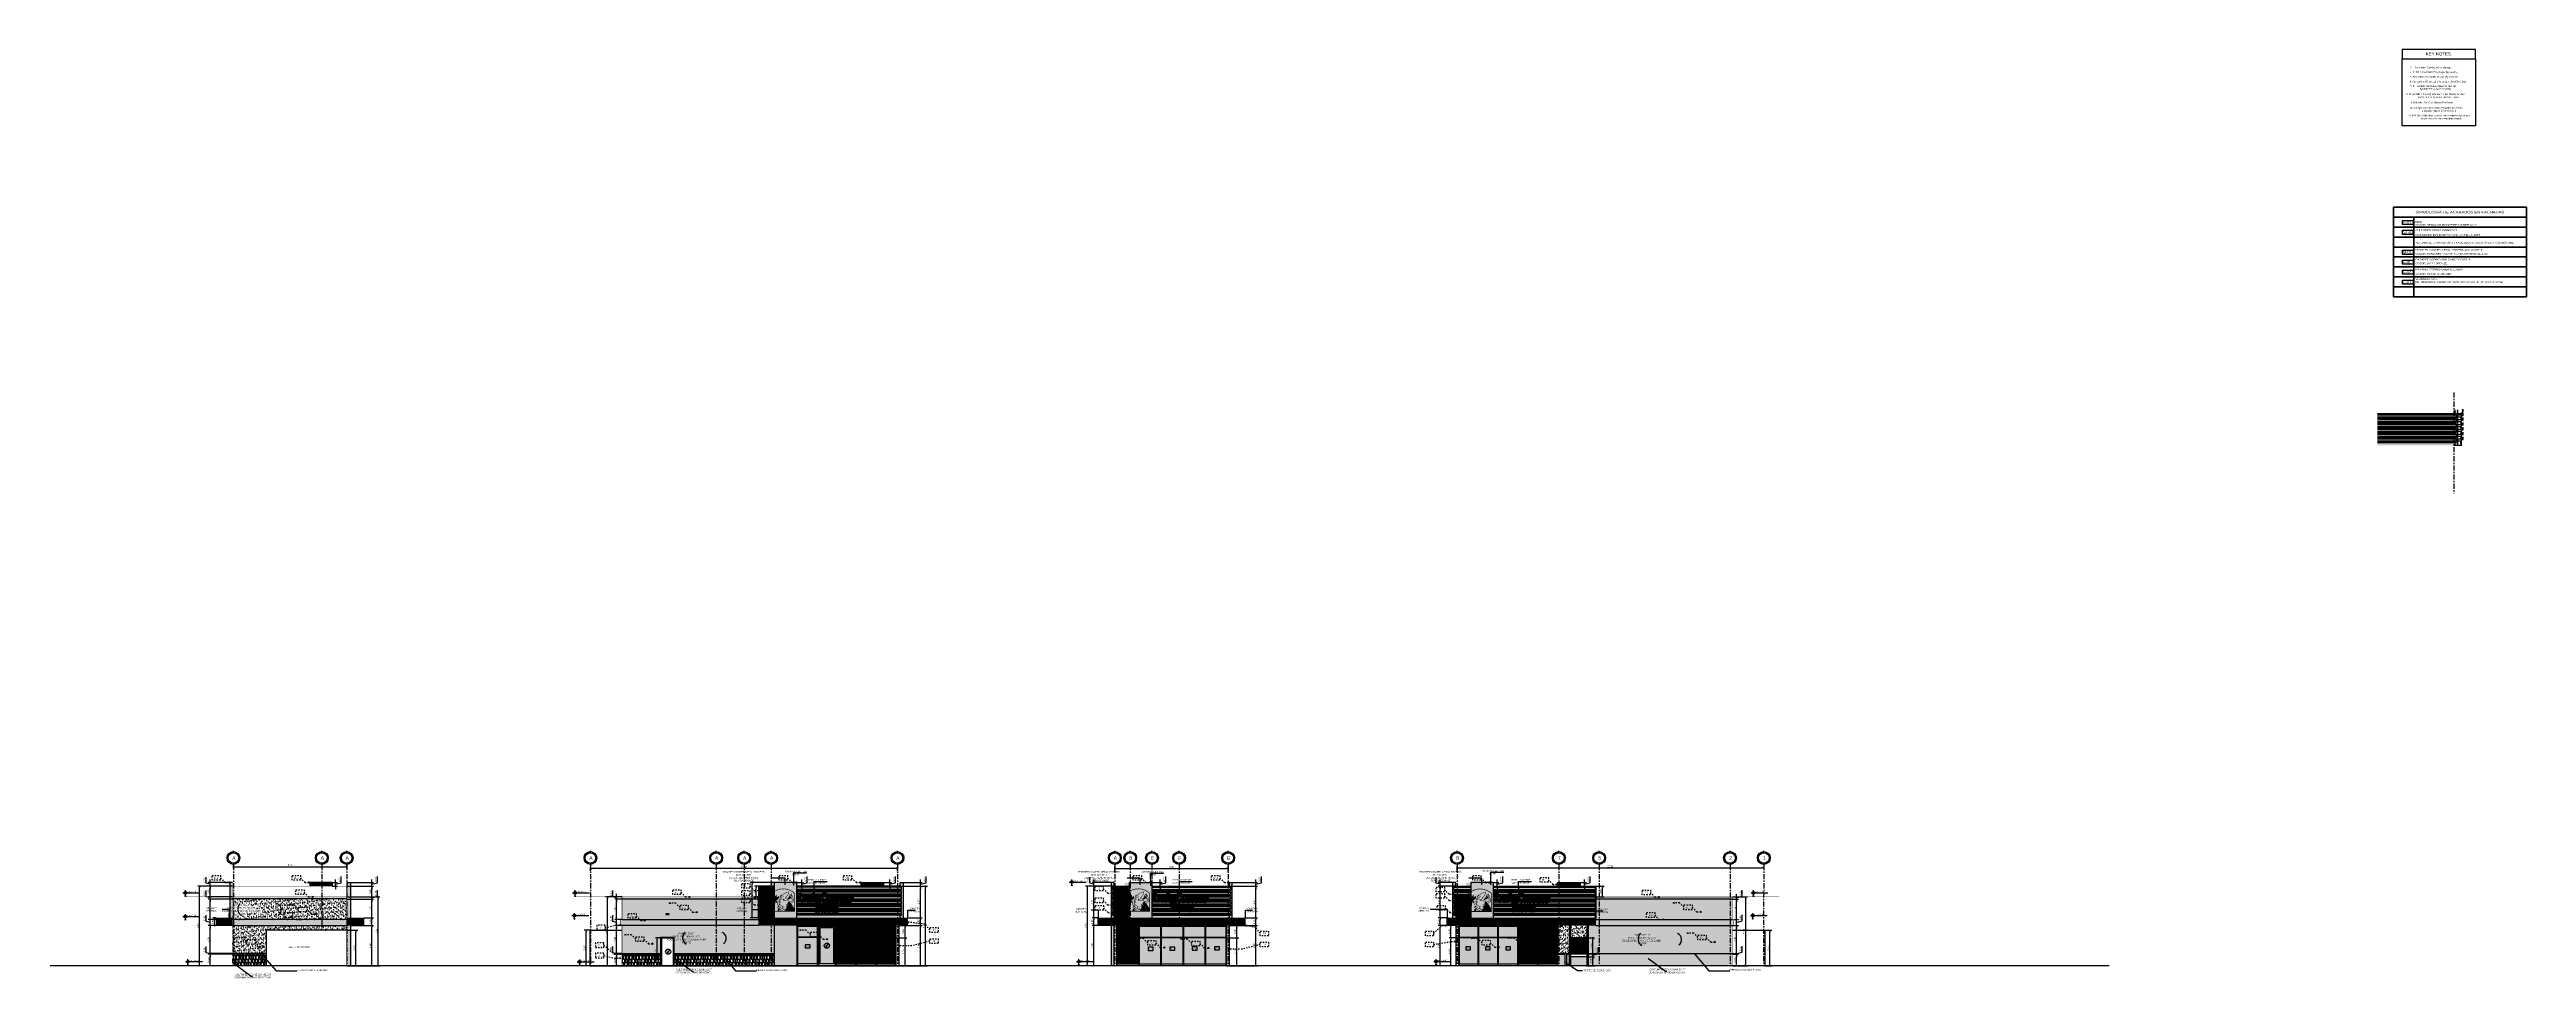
# Model space of a CAD drawing. Header units: metres. Extents: x 5916 to 6101, y 1788 to 1857.
import ezdxf
from ezdxf.enums import TextEntityAlignment as Align

# ---------------------------------------------------------------- set-up
doc = ezdxf.new("R2010")
doc.units = ezdxf.units.M
doc.header["$LTSCALE"] = 0.02
doc.linetypes.add('CENTER2', pattern=[28.575, 19.05, -3.175, 3.175, -3.175])
doc.linetypes.add('HIDDEN', pattern=[0.375, 0.25, -0.125])
for name, color, linetype in [('A - Ejes', 7, 'CENTER2'), ('A - Ventanas', 4, 'Continuous'), ('A-Acabados en Muros', 2, 'Continuous'), ('A-Cotas', 7, 'Continuous'), ('A-Cotas Generales', 2, 'Continuous'), ('A-Paredes', 3, 'Continuous'), ('A-Paredes Externas', 3, 'Continuous'), ('A-Puertas', 7, 'Continuous'), ('DIM', 8, 'Continuous'), ('fachadas', 7, 'Continuous'), ('GRIDTEXT', 1, 'Continuous'), ('HATCH', 8, 'Continuous'), ('hidden', 7, 'HIDDEN'), ('PIZZA', 7, 'Continuous'), ('Q', 8, 'Continuous'), ('WALKING COOLER', 1, 'Continuous')]:
    doc.layers.add(name, color=color, linetype=linetype)
for name, color, linetype, lineweight in [('A-FACIA', 12, 'Continuous', 50), ('A-LINEA DE TIERRA', 14, 'Continuous', 40), ('A-PAREDES FRONTALES', 7, 'Continuous', 30), ('paredes', 5, 'Continuous', 40)]:
    doc.layers.add(name, color=color, linetype=linetype, lineweight=lineweight)
doc.styles.add('Arial', font='arial.ttf', dxfattribs={"height": 0.15})
doc.styles.add('BANKGOTHIC', font='bgothl.ttf', dxfattribs={"height": 0.3})
doc.styles.add('Cotas 25', font='romans.shx', dxfattribs={"width": 1.3, "height": 0.0375})
doc.styles.add('Cotas 50', font='arial.ttf', dxfattribs={"height": 0.09})
doc.styles.add('Cotas 75', font='arial.ttf', dxfattribs={"height": 0.13})
doc.styles.get("Standard").update_dxf_attribs({"font": 'arial.ttf'})
doc.styles.add('SWISS', font='swisscl.ttf')
doc.styles.add('TITTEXTL', font='')
doc.styles.get('TITTEXTL').set_extended_font_data('MicrogrammaDBolExt')
doc.dimstyles.new('COTAS 50', dxfattribs={"dimtxt": 0.09, "dimasz": 0.1, "dimexe": 0.09, "dimexo": 0, "dimgap": 0.05, "dimtad": 1, "dimzin": 1, "dimdsep": 46, "dimtxsty": 'Cotas 50', "dimblk": 'ARCHTICK', "dimcen": 0.1, "dimdle": 0.09, "dimclrd": 9, "dimclre": 9, "dimclrt": 256, "dimaunit": 1, "dimadec": 4, "dimazin": 0, "dimtfac": 1, "dimtmove": 0, "dimatfit": 3, "dimfxl": 0, "dimarcsym": 0})
doc.dimstyles.new('Estilo 25', dxfattribs={"dimtxt": 0.0375, "dimasz": 0.045, "dimexe": 0.0375, "dimexo": 0, "dimgap": 0.01875, "dimtad": 1, "dimzin": 1, "dimdsep": 46, "dimtxsty": 'Cotas 25', "dimblk": 'ARCHTICK', "dimcen": 0.135, "dimdle": 0.0375, "dimclrd": 9, "dimclre": 9, "dimclrt": 7, "dimadec": 0, "dimazin": 0, "dimtfac": 1, "dimtmove": 1, "dimatfit": 1, "dimfxl": 0, "dimarcsym": 0})
doc.dimstyles.new('Estilo 75', dxfattribs={"dimtxt": 0.13, "dimasz": 0.11, "dimexe": 0.135, "dimexo": 0, "dimgap": 0.06, "dimtad": 1, "dimzin": 1, "dimdsep": 46, "dimtxsty": 'Cotas 75', "dimblk": 'DOT', "dimcen": 0.135, "dimdle": 0.135, "dimclrd": 9, "dimclre": 9, "dimclrt": 256, "dimadec": 0, "dimazin": 0, "dimtfac": 1, "dimtmove": 1, "dimatfit": 1, "dimfxl": 0, "dimarcsym": 0})

# ---------------------------------------------------------------- blocks, each defined once
blk = doc.blocks.new('_Dot')
at = {"color": 0, "linetype": 'ByBlock', "lineweight": -2}
blk.add_line((-0.5, 0), (-1, 0), dxfattribs=at)
at = {"color": 0, "linetype": 'ByBlock', "const_width": 0.5}
blk.add_lwpolyline([(-0.25, 0, 1), (0.25, 0, 1)], format="xyb", close=True, dxfattribs=at)
blk = doc.blocks.new('BUBLE C')
at = {"layer": 'GRIDTEXT'}
h = blk.add_hatch(color=8, dxfattribs=at)
h.paths.add_polyline_path([(0, 0.7), (0, 0.76, 0.414214), (-0.36, 0.4), (-0.3, 0.4, -0.414214)])
h.paths.add_polyline_path([(0.36, 0.4), (0.3, 0.4, -0.414214), (0, 0.1), (0, 0.04, 0.414214)])
at = {"layer": 'GRIDTEXT', "color": 8}
for points in [[(-0.3, 0.4), (-0.4, 0.4)], [(0, 0.7), (0, 0.8)], [(0, 0.1), (0, 0)], [(0.3, 0.4), (0.4, 0.4)]]:
    blk.add_lwpolyline(points, dxfattribs=at)
blk.add_circle((0, 0.4), 0.363, dxfattribs=at)
at = {"layer": 'GRIDTEXT'}
blk.add_circle((0, 0.4), 0.3, dxfattribs=at)
at = {"layer": 'GRIDTEXT', "style": 'TITTEXTL'}
blk.add_attdef('A', text='', height=0.16, dxfattribs=at).set_placement((0, 0.4), align=Align.MIDDLE)
blk = doc.blocks.new('*D26')
at = {"layer": 'HATCH', "color": 9, "lineweight": -2, "transparency": 16777216}
for p, q in [((5938.32, 1791.71), (5940.06, 1791.71)), ((5939.93, 1788.82), (5939.93, 1791.6)), ((5938.32, 1788.71), (5940.06, 1788.71))]:
    blk.add_line(p, q, dxfattribs=at)
at = {"layer": 'HATCH', "color": 9, "lineweight": -2, "transparency": 16777216, "xscale": 0.11, "yscale": 0.11, "zscale": 0.11}
for p, rotation in [((5939.93, 1791.71), 90), ((5939.93, 1788.71), 270)]:
    blk.add_blockref('_Dot', p, dxfattribs=dict(at, rotation=rotation))
at = {"layer": 'HATCH', "transparency": 16777216, "insert": (5939.8, 1790.21), "char_height": 0.13, "attachment_point": 5, "rotation": 90, "style": 'Cotas 75'}
blk.add_mtext('3.00', dxfattribs=at)
blk = doc.blocks.new('*D27')
at = {"layer": 'HATCH', "color": 9, "lineweight": -2, "transparency": 16777216}
for p, q in [((5938.32, 1791.71), (5940.06, 1791.71)), ((5939.34, 1792.29), (5940.06, 1792.29)), ((5939.93, 1791.82), (5939.93, 1792.18))]:
    blk.add_line(p, q, dxfattribs=at)
at = {"layer": 'HATCH', "color": 9, "lineweight": -2, "transparency": 16777216, "xscale": 0.11, "yscale": 0.11, "zscale": 0.11}
for p, rotation in [((5939.93, 1792.29), 90), ((5939.93, 1791.71), 270)]:
    blk.add_blockref('_Dot', p, dxfattribs=dict(at, rotation=rotation))
at = {"layer": 'HATCH', "transparency": 16777216, "insert": (5939.8, 1792), "char_height": 0.13, "attachment_point": 5, "rotation": 90, "style": 'Cotas 75'}
blk.add_mtext('0.58', dxfattribs=at)
blk = doc.blocks.new('*D28')
at = {"layer": 'HATCH', "color": 9, "lineweight": -2, "transparency": 16777216}
for p, q in [((5938.05, 1793.7), (5940.06, 1793.7)), ((5939.93, 1792.4), (5939.93, 1793.59)), ((5939.34, 1792.29), (5940.06, 1792.29))]:
    blk.add_line(p, q, dxfattribs=at)
at = {"layer": 'HATCH', "color": 9, "lineweight": -2, "transparency": 16777216, "xscale": 0.11, "yscale": 0.11, "zscale": 0.11}
for p, rotation in [((5939.93, 1793.7), 90), ((5939.93, 1792.29), 270)]:
    blk.add_blockref('_Dot', p, dxfattribs=dict(at, rotation=rotation))
at = {"layer": 'HATCH', "transparency": 16777216, "insert": (5939.8, 1793), "char_height": 0.13, "attachment_point": 5, "rotation": 90, "style": 'Cotas 75'}
blk.add_mtext('1.41', dxfattribs=at)
blk = doc.blocks.new('*D29')
at = {"layer": 'HATCH', "color": 9, "lineweight": -2, "transparency": 16777216}
for p, q in [((5938.05, 1793.86), (5940.06, 1793.86)), ((5938.05, 1793.7), (5940.06, 1793.7)), ((5939.93, 1793.97), (5939.93, 1794.08)), ((5939.93, 1793.78), (5940.35, 1793.91)), ((5939.93, 1793.7), (5939.93, 1793.86)), ((5939.93, 1793.7), (5939.93, 1793.86)), ((5939.93, 1793.59), (5939.93, 1793.48)), ((5940.35, 1793.91), (5940.35, 1794.37))]:
    blk.add_line(p, q, dxfattribs=at)
at = {"layer": 'HATCH', "color": 9, "lineweight": -2, "transparency": 16777216, "xscale": 0.11, "yscale": 0.11, "zscale": 0.11}
for p, rotation in [((5939.93, 1793.86), 270), ((5939.93, 1793.7), 90)]:
    blk.add_blockref('_Dot', p, dxfattribs=dict(at, rotation=rotation))
at = {"layer": 'HATCH', "transparency": 16777216, "insert": (5940.23, 1794.14), "char_height": 0.13, "attachment_point": 5, "rotation": 90, "style": 'Cotas 75'}
blk.add_mtext('0.16', dxfattribs=at)
blk = doc.blocks.new('*D30')
at = {"layer": 'HATCH', "color": 9, "lineweight": -2, "transparency": 16777216}
for p, q in [((5938.05, 1794.66), (5940.06, 1794.66)), ((5939.93, 1793.97), (5939.93, 1794.55)), ((5938.05, 1793.86), (5940.06, 1793.86))]:
    blk.add_line(p, q, dxfattribs=at)
at = {"layer": 'HATCH', "color": 9, "lineweight": -2, "transparency": 16777216, "xscale": 0.11, "yscale": 0.11, "zscale": 0.11}
for p, rotation in [((5939.93, 1794.66), 90), ((5939.93, 1793.86), 270)]:
    blk.add_blockref('_Dot', p, dxfattribs=dict(at, rotation=rotation))
at = {"layer": 'HATCH', "transparency": 16777216, "insert": (5939.8, 1794.26), "char_height": 0.13, "attachment_point": 5, "rotation": 90, "style": 'Cotas 75'}
blk.add_mtext('0.80', dxfattribs=at)
blk = doc.blocks.new('*D31')
at = {"layer": 'HATCH', "color": 9, "lineweight": -2, "transparency": 16777216}
for p, q in [((5938.05, 1794.66), (5940.06, 1794.66)), ((5938.32, 1794.93), (5940.06, 1794.93)), ((5939.93, 1795.04), (5939.93, 1795.15)), ((5939.93, 1794.66), (5939.93, 1794.93)), ((5939.93, 1794.66), (5939.93, 1794.93)), ((5939.93, 1794.8), (5940.35, 1794.92)), ((5939.93, 1794.55), (5939.93, 1794.44)), ((5940.35, 1794.92), (5940.35, 1795.38))]:
    blk.add_line(p, q, dxfattribs=at)
at = {"layer": 'HATCH', "color": 9, "lineweight": -2, "transparency": 16777216, "xscale": 0.11, "yscale": 0.11, "zscale": 0.11}
for p, rotation in [((5939.93, 1794.93), 270), ((5939.93, 1794.66), 90)]:
    blk.add_blockref('_Dot', p, dxfattribs=dict(at, rotation=rotation))
at = {"layer": 'HATCH', "transparency": 16777216, "insert": (5940.23, 1795.15), "char_height": 0.13, "attachment_point": 5, "rotation": 90, "style": 'Cotas 75'}
blk.add_mtext('0.27', dxfattribs=at)
blk = doc.blocks.new('*D32')
at = {"layer": 'HATCH', "color": 9, "lineweight": -2, "transparency": 16777216}
for p, q in [((5929.51, 1789.57), (5927.71, 1789.57)), ((5927.85, 1788.82), (5927.85, 1789.46)), ((5929.51, 1788.71), (5927.71, 1788.71))]:
    blk.add_line(p, q, dxfattribs=at)
at = {"layer": 'HATCH', "color": 9, "lineweight": -2, "transparency": 16777216, "xscale": 0.11, "yscale": 0.11, "zscale": 0.11}
for p, rotation in [((5927.85, 1789.57), 90), ((5927.85, 1788.71), 270)]:
    blk.add_blockref('_Dot', p, dxfattribs=dict(at, rotation=rotation))
at = {"layer": 'HATCH', "transparency": 16777216, "insert": (5927.72, 1789.14), "char_height": 0.13, "attachment_point": 5, "rotation": 90, "style": 'Cotas 75'}
blk.add_mtext('0.86', dxfattribs=at)
blk = doc.blocks.new('*D33')
at = {"layer": 'HATCH', "color": 9, "lineweight": -2, "transparency": 16777216}
for p, q in [((5927.55, 1789.68), (5927.55, 1790.14)), ((5927.85, 1789.6), (5927.55, 1789.68)), ((5929.41, 1789.62), (5927.71, 1789.62)), ((5929.51, 1789.57), (5927.71, 1789.57)), ((5927.85, 1789.73), (5927.85, 1789.84)), ((5927.85, 1789.57), (5927.85, 1789.62)), ((5927.85, 1789.57), (5927.85, 1789.62)), ((5927.85, 1789.46), (5927.85, 1789.35))]:
    blk.add_line(p, q, dxfattribs=at)
at = {"layer": 'HATCH', "color": 9, "lineweight": -2, "transparency": 16777216, "xscale": 0.11, "yscale": 0.11, "zscale": 0.11}
for p, rotation in [((5927.85, 1789.62), 270), ((5927.85, 1789.57), 90)]:
    blk.add_blockref('_Dot', p, dxfattribs=dict(at, rotation=rotation))
at = {"layer": 'HATCH', "transparency": 16777216, "insert": (5927.43, 1789.91), "char_height": 0.13, "attachment_point": 5, "rotation": 90, "style": 'Cotas 75'}
blk.add_mtext('0.05', dxfattribs=at)
blk = doc.blocks.new('*D34')
at = {"layer": 'HATCH', "color": 9, "lineweight": -2, "transparency": 16777216}
for p, q in [((5929.51, 1791.71), (5927.71, 1791.71)), ((5927.85, 1789.73), (5927.85, 1791.6)), ((5929.41, 1789.62), (5927.71, 1789.62))]:
    blk.add_line(p, q, dxfattribs=at)
at = {"layer": 'HATCH', "color": 9, "lineweight": -2, "transparency": 16777216, "xscale": 0.11, "yscale": 0.11, "zscale": 0.11}
for p, rotation in [((5927.85, 1791.71), 90), ((5927.85, 1789.62), 270)]:
    blk.add_blockref('_Dot', p, dxfattribs=dict(at, rotation=rotation))
at = {"layer": 'HATCH', "transparency": 16777216, "insert": (5927.72, 1790.67), "char_height": 0.13, "attachment_point": 5, "rotation": 90, "style": 'Cotas 75'}
blk.add_mtext('2.09', dxfattribs=at)
blk = doc.blocks.new('*D35')
at = {"layer": 'HATCH', "color": 9, "lineweight": -2, "transparency": 16777216}
for p, q in [((5927.55, 1792.02), (5927.55, 1792.48)), ((5927.85, 1791.94), (5927.55, 1792.02)), ((5929.59, 1792.16), (5927.71, 1792.16)), ((5929.51, 1791.71), (5927.71, 1791.71)), ((5927.85, 1792.27), (5927.85, 1792.38)), ((5927.85, 1791.71), (5927.85, 1792.16)), ((5927.85, 1791.71), (5927.85, 1792.16)), ((5927.85, 1791.6), (5927.85, 1791.49))]:
    blk.add_line(p, q, dxfattribs=at)
at = {"layer": 'HATCH', "color": 9, "lineweight": -2, "transparency": 16777216, "xscale": 0.11, "yscale": 0.11, "zscale": 0.11}
for p, rotation in [((5927.85, 1792.16), 270), ((5927.85, 1791.71), 90)]:
    blk.add_blockref('_Dot', p, dxfattribs=dict(at, rotation=rotation))
at = {"layer": 'HATCH', "transparency": 16777216, "insert": (5927.43, 1792.25), "char_height": 0.13, "attachment_point": 5, "rotation": 90, "style": 'Cotas 75'}
blk.add_mtext('0.45', dxfattribs=at)
blk = doc.blocks.new('*D36')
at = {"layer": 'HATCH', "color": 9, "lineweight": -2, "transparency": 16777216}
for p, q in [((5929.51, 1793.7), (5927.71, 1793.7)), ((5927.85, 1792.27), (5927.85, 1793.59)), ((5929.59, 1792.16), (5927.71, 1792.16))]:
    blk.add_line(p, q, dxfattribs=at)
at = {"layer": 'HATCH', "color": 9, "lineweight": -2, "transparency": 16777216, "xscale": 0.11, "yscale": 0.11, "zscale": 0.11}
for p, rotation in [((5927.85, 1793.7), 90), ((5927.85, 1792.16), 270)]:
    blk.add_blockref('_Dot', p, dxfattribs=dict(at, rotation=rotation))
at = {"layer": 'HATCH', "transparency": 16777216, "insert": (5927.72, 1792.93), "char_height": 0.13, "attachment_point": 5, "rotation": 90, "style": 'Cotas 75'}
blk.add_mtext('1.54', dxfattribs=at)
blk = doc.blocks.new('*D37')
at = {"layer": 'HATCH', "color": 9, "lineweight": -2, "transparency": 16777216}
for p, q in [((5927.55, 1793.87), (5927.55, 1794.33)), ((5927.85, 1793.78), (5927.55, 1793.87)), ((5929.51, 1793.86), (5927.71, 1793.86)), ((5929.51, 1793.7), (5927.71, 1793.7)), ((5927.85, 1793.97), (5927.85, 1794.08)), ((5927.85, 1793.7), (5927.85, 1793.86)), ((5927.85, 1793.7), (5927.85, 1793.86)), ((5927.85, 1793.59), (5927.85, 1793.48))]:
    blk.add_line(p, q, dxfattribs=at)
at = {"layer": 'HATCH', "color": 9, "lineweight": -2, "transparency": 16777216, "xscale": 0.11, "yscale": 0.11, "zscale": 0.11}
for p, rotation in [((5927.85, 1793.86), 270), ((5927.85, 1793.7), 90)]:
    blk.add_blockref('_Dot', p, dxfattribs=dict(at, rotation=rotation))
at = {"layer": 'HATCH', "transparency": 16777216, "insert": (5927.43, 1794.1), "char_height": 0.13, "attachment_point": 5, "rotation": 90, "style": 'Cotas 75'}
blk.add_mtext('0.16', dxfattribs=at)
blk = doc.blocks.new('*D38')
at = {"layer": 'HATCH', "color": 9, "lineweight": -2, "transparency": 16777216}
for p, q in [((5929.51, 1794.66), (5927.71, 1794.66)), ((5927.85, 1793.97), (5927.85, 1794.55)), ((5929.51, 1793.86), (5927.71, 1793.86))]:
    blk.add_line(p, q, dxfattribs=at)
at = {"layer": 'HATCH', "color": 9, "lineweight": -2, "transparency": 16777216, "xscale": 0.11, "yscale": 0.11, "zscale": 0.11}
for p, rotation in [((5927.85, 1794.66), 90), ((5927.85, 1793.86), 270)]:
    blk.add_blockref('_Dot', p, dxfattribs=dict(at, rotation=rotation))
at = {"layer": 'HATCH', "transparency": 16777216, "insert": (5927.72, 1794.26), "char_height": 0.13, "attachment_point": 5, "rotation": 90, "style": 'Cotas 75'}
blk.add_mtext('0.80', dxfattribs=at)
blk = doc.blocks.new('*D39')
at = {"layer": 'HATCH', "color": 9, "lineweight": -2, "transparency": 16777216}
for p, q in [((5927.55, 1794.88), (5927.55, 1795.34)), ((5927.85, 1794.8), (5927.55, 1794.88)), ((5929.51, 1794.93), (5927.71, 1794.93)), ((5929.51, 1794.66), (5927.71, 1794.66)), ((5927.85, 1795.04), (5927.85, 1795.15)), ((5927.85, 1794.66), (5927.85, 1794.93)), ((5927.85, 1794.66), (5927.85, 1794.93)), ((5927.85, 1794.55), (5927.85, 1794.44))]:
    blk.add_line(p, q, dxfattribs=at)
at = {"layer": 'HATCH', "color": 9, "lineweight": -2, "transparency": 16777216, "xscale": 0.11, "yscale": 0.11, "zscale": 0.11}
for p, rotation in [((5927.85, 1794.93), 270), ((5927.85, 1794.66), 90)]:
    blk.add_blockref('_Dot', p, dxfattribs=dict(at, rotation=rotation))
at = {"layer": 'HATCH', "transparency": 16777216, "insert": (5927.43, 1795.11), "char_height": 0.13, "attachment_point": 5, "rotation": 90, "style": 'Cotas 75'}
blk.add_mtext('0.27', dxfattribs=at)
blk = doc.blocks.new('*D40')
at = {"layer": 'HATCH', "color": 9, "lineweight": -2, "transparency": 16777216}
for p, q in [((5928.29, 1792.29), (5928.05, 1792.29)), ((5928.29, 1791.71), (5928.05, 1791.71)), ((5928.19, 1791.82), (5928.19, 1792.18))]:
    blk.add_line(p, q, dxfattribs=at)
at = {"layer": 'HATCH', "color": 9, "lineweight": -2, "transparency": 16777216, "xscale": 0.11, "yscale": 0.11, "zscale": 0.11}
for p, rotation in [((5928.19, 1792.29), 90), ((5928.19, 1791.71), 270)]:
    blk.add_blockref('_Dot', p, dxfattribs=dict(at, rotation=rotation))
at = {"layer": 'HATCH', "transparency": 16777216, "insert": (5928.06, 1792), "char_height": 0.13, "attachment_point": 5, "rotation": 90, "style": 'Cotas 75'}
blk.add_mtext('0.58', dxfattribs=at)
blk = doc.blocks.new('*D41')
at = {"layer": 'HATCH', "color": 9, "lineweight": -2, "transparency": 16777216}
for p, q in [((5938.05, 1791.36), (5938.87, 1791.36)), ((5938.73, 1788.82), (5938.73, 1791.25)), ((5938.05, 1788.71), (5938.87, 1788.71))]:
    blk.add_line(p, q, dxfattribs=at)
at = {"layer": 'HATCH', "color": 9, "lineweight": -2, "transparency": 16777216, "xscale": 0.11, "yscale": 0.11, "zscale": 0.11}
for p, rotation in [((5938.73, 1791.36), 90), ((5938.73, 1788.71), 270)]:
    blk.add_blockref('_Dot', p, dxfattribs=dict(at, rotation=rotation))
at = {"layer": 'HATCH', "transparency": 16777216, "insert": (5938.61, 1790.04), "char_height": 0.13, "attachment_point": 5, "rotation": 90, "style": 'Cotas 75'}
blk.add_mtext('2.65', dxfattribs=at)
blk = doc.blocks.new('*D42')
at = {"layer": 'HATCH', "color": 9, "lineweight": -2, "transparency": 16777216}
for p, q in [((5958.61, 1789.57), (5958.07, 1789.57)), ((5958.21, 1788.82), (5958.21, 1789.46)), ((5958.61, 1788.71), (5958.07, 1788.71))]:
    blk.add_line(p, q, dxfattribs=at)
at = {"layer": 'HATCH', "color": 9, "lineweight": -2, "transparency": 16777216, "xscale": 0.11, "yscale": 0.11, "zscale": 0.11}
for p, rotation in [((5958.21, 1789.57), 90), ((5958.21, 1788.71), 270)]:
    blk.add_blockref('_Dot', p, dxfattribs=dict(at, rotation=rotation))
at = {"layer": 'HATCH', "transparency": 16777216, "insert": (5958.08, 1789.14), "char_height": 0.13, "attachment_point": 5, "rotation": 90, "style": 'Cotas 75'}
blk.add_mtext('0.86', dxfattribs=at)
blk = doc.blocks.new('*D43')
at = {"layer": 'HATCH', "color": 9, "lineweight": -2, "transparency": 16777216}
for p, q in [((5957.92, 1789.68), (5957.92, 1790.14)), ((5958.21, 1789.6), (5957.92, 1789.68)), ((5958.51, 1789.62), (5958.07, 1789.62)), ((5958.61, 1789.57), (5958.07, 1789.57)), ((5958.21, 1789.73), (5958.21, 1789.84)), ((5958.21, 1789.57), (5958.21, 1789.62)), ((5958.21, 1789.57), (5958.21, 1789.62)), ((5958.21, 1789.46), (5958.21, 1789.35))]:
    blk.add_line(p, q, dxfattribs=at)
at = {"layer": 'HATCH', "color": 9, "lineweight": -2, "transparency": 16777216, "xscale": 0.11, "yscale": 0.11, "zscale": 0.11}
for p, rotation in [((5958.21, 1789.62), 270), ((5958.21, 1789.57), 90)]:
    blk.add_blockref('_Dot', p, dxfattribs=dict(at, rotation=rotation))
at = {"layer": 'HATCH', "transparency": 16777216, "insert": (5957.79, 1789.91), "char_height": 0.13, "attachment_point": 5, "rotation": 90, "style": 'Cotas 75'}
blk.add_mtext('0.05', dxfattribs=at)
blk = doc.blocks.new('*D44')
at = {"layer": 'HATCH', "color": 9, "lineweight": -2, "transparency": 16777216}
for p, q in [((5958.61, 1791.71), (5958.07, 1791.71)), ((5958.21, 1789.73), (5958.21, 1791.6)), ((5958.51, 1789.62), (5958.07, 1789.62))]:
    blk.add_line(p, q, dxfattribs=at)
at = {"layer": 'HATCH', "color": 9, "lineweight": -2, "transparency": 16777216, "xscale": 0.11, "yscale": 0.11, "zscale": 0.11}
for p, rotation in [((5958.21, 1791.71), 90), ((5958.21, 1789.62), 270)]:
    blk.add_blockref('_Dot', p, dxfattribs=dict(at, rotation=rotation))
at = {"layer": 'HATCH', "transparency": 16777216, "insert": (5958.08, 1790.67), "char_height": 0.13, "attachment_point": 5, "rotation": 90, "style": 'Cotas 75'}
blk.add_mtext('2.09', dxfattribs=at)
blk = doc.blocks.new('*D45')
at = {"layer": 'HATCH', "color": 9, "lineweight": -2, "transparency": 16777216}
for p, q in [((5957.92, 1792.02), (5957.92, 1792.48)), ((5958.21, 1791.94), (5957.92, 1792.02)), ((5958.61, 1792.16), (5958.07, 1792.16)), ((5958.61, 1791.71), (5958.07, 1791.71)), ((5958.21, 1792.27), (5958.21, 1792.38)), ((5958.21, 1791.71), (5958.21, 1792.16)), ((5958.21, 1791.71), (5958.21, 1792.16)), ((5958.21, 1791.6), (5958.21, 1791.49))]:
    blk.add_line(p, q, dxfattribs=at)
at = {"layer": 'HATCH', "color": 9, "lineweight": -2, "transparency": 16777216, "xscale": 0.11, "yscale": 0.11, "zscale": 0.11}
for p, rotation in [((5958.21, 1792.16), 270), ((5958.21, 1791.71), 90)]:
    blk.add_blockref('_Dot', p, dxfattribs=dict(at, rotation=rotation))
at = {"layer": 'HATCH', "transparency": 16777216, "insert": (5957.79, 1792.25), "char_height": 0.13, "attachment_point": 5, "rotation": 90, "style": 'Cotas 75'}
blk.add_mtext('0.45', dxfattribs=at)
blk = doc.blocks.new('*D46')
at = {"layer": 'HATCH', "color": 9, "lineweight": -2, "transparency": 16777216}
for p, q in [((5958.61, 1793.7), (5958.07, 1793.7)), ((5958.21, 1792.27), (5958.21, 1793.59)), ((5958.61, 1792.16), (5958.07, 1792.16))]:
    blk.add_line(p, q, dxfattribs=at)
at = {"layer": 'HATCH', "color": 9, "lineweight": -2, "transparency": 16777216, "xscale": 0.11, "yscale": 0.11, "zscale": 0.11}
for p, rotation in [((5958.21, 1793.7), 90), ((5958.21, 1792.16), 270)]:
    blk.add_blockref('_Dot', p, dxfattribs=dict(at, rotation=rotation))
at = {"layer": 'HATCH', "transparency": 16777216, "insert": (5958.08, 1792.93), "char_height": 0.13, "attachment_point": 5, "rotation": 90, "style": 'Cotas 75'}
blk.add_mtext('1.54', dxfattribs=at)
blk = doc.blocks.new('*D47')
at = {"layer": 'HATCH', "color": 9, "lineweight": -2, "transparency": 16777216}
for p, q in [((5957.92, 1793.87), (5957.92, 1794.33)), ((5958.21, 1793.78), (5957.92, 1793.87)), ((5958.61, 1793.86), (5958.07, 1793.86)), ((5958.61, 1793.7), (5958.07, 1793.7)), ((5958.21, 1793.97), (5958.21, 1794.08)), ((5958.21, 1793.7), (5958.21, 1793.86)), ((5958.21, 1793.7), (5958.21, 1793.86)), ((5958.21, 1793.59), (5958.21, 1793.48))]:
    blk.add_line(p, q, dxfattribs=at)
at = {"layer": 'HATCH', "color": 9, "lineweight": -2, "transparency": 16777216, "xscale": 0.11, "yscale": 0.11, "zscale": 0.11}
for p, rotation in [((5958.21, 1793.86), 270), ((5958.21, 1793.7), 90)]:
    blk.add_blockref('_Dot', p, dxfattribs=dict(at, rotation=rotation))
at = {"layer": 'HATCH', "transparency": 16777216, "insert": (5957.79, 1794.1), "char_height": 0.13, "attachment_point": 5, "rotation": 90, "style": 'Cotas 75'}
blk.add_mtext('0.16', dxfattribs=at)
blk = doc.blocks.new('*D48')
at = {"layer": 'HATCH', "color": 9, "lineweight": -2, "transparency": 16777216}
for p, q in [((5961.5, 1790.81), (5961.11, 1790.81)), ((5961.24, 1788.82), (5961.24, 1790.7)), ((5961.55, 1788.71), (5961.11, 1788.71))]:
    blk.add_line(p, q, dxfattribs=at)
at = {"layer": 'HATCH', "color": 9, "lineweight": -2, "transparency": 16777216, "xscale": 0.11, "yscale": 0.11, "zscale": 0.11}
for p, rotation in [((5961.24, 1790.81), 90), ((5961.24, 1788.71), 270)]:
    blk.add_blockref('_Dot', p, dxfattribs=dict(at, rotation=rotation))
at = {"layer": 'HATCH', "transparency": 16777216, "insert": (5961.12, 1789.76), "char_height": 0.13, "attachment_point": 5, "rotation": 90, "style": 'Cotas 75'}
blk.add_mtext('2.10', dxfattribs=at)
blk = doc.blocks.new('*D49')
at = {"layer": 'HATCH', "color": 9, "lineweight": -2, "transparency": 16777216}
for p, q in [((5979.28, 1791.71), (5981.03, 1791.71)), ((5980.9, 1788.82), (5980.9, 1791.6)), ((5979.28, 1788.71), (5981.03, 1788.71))]:
    blk.add_line(p, q, dxfattribs=at)
at = {"layer": 'HATCH', "color": 9, "lineweight": -2, "transparency": 16777216, "xscale": 0.11, "yscale": 0.11, "zscale": 0.11}
for p, rotation in [((5980.9, 1791.71), 90), ((5980.9, 1788.71), 270)]:
    blk.add_blockref('_Dot', p, dxfattribs=dict(at, rotation=rotation))
at = {"layer": 'HATCH', "transparency": 16777216, "insert": (5980.77, 1790.21), "char_height": 0.13, "attachment_point": 5, "rotation": 90, "style": 'Cotas 75'}
blk.add_mtext('3.00', dxfattribs=at)
blk = doc.blocks.new('*D50')
at = {"layer": 'HATCH', "color": 9, "lineweight": -2, "transparency": 16777216}
for p, q in [((5979.28, 1791.71), (5981.03, 1791.71)), ((5979.96, 1792.29), (5981.03, 1792.29)), ((5980.9, 1791.82), (5980.9, 1792.18))]:
    blk.add_line(p, q, dxfattribs=at)
at = {"layer": 'HATCH', "color": 9, "lineweight": -2, "transparency": 16777216, "xscale": 0.11, "yscale": 0.11, "zscale": 0.11}
for p, rotation in [((5980.9, 1792.29), 90), ((5980.9, 1791.71), 270)]:
    blk.add_blockref('_Dot', p, dxfattribs=dict(at, rotation=rotation))
at = {"layer": 'HATCH', "transparency": 16777216, "insert": (5980.77, 1792), "char_height": 0.13, "attachment_point": 5, "rotation": 90, "style": 'Cotas 75'}
blk.add_mtext('0.58', dxfattribs=at)
blk = doc.blocks.new('*D51')
at = {"layer": 'HATCH', "color": 9, "lineweight": -2, "transparency": 16777216}
for p, q in [((5979.38, 1794.66), (5981.03, 1794.66)), ((5980.9, 1792.4), (5980.9, 1794.55)), ((5979.96, 1792.29), (5981.03, 1792.29))]:
    blk.add_line(p, q, dxfattribs=at)
at = {"layer": 'HATCH', "color": 9, "lineweight": -2, "transparency": 16777216, "xscale": 0.11, "yscale": 0.11, "zscale": 0.11}
for p, rotation in [((5980.9, 1794.66), 90), ((5980.9, 1792.29), 270)]:
    blk.add_blockref('_Dot', p, dxfattribs=dict(at, rotation=rotation))
at = {"layer": 'HATCH', "transparency": 16777216, "insert": (5980.77, 1793.48), "char_height": 0.13, "attachment_point": 5, "rotation": 90, "style": 'Cotas 75'}
blk.add_mtext('2.37', dxfattribs=at)
blk = doc.blocks.new('*D52')
at = {"layer": 'HATCH', "color": 9, "lineweight": -2, "transparency": 16777216}
for p, q in [((5979.38, 1794.66), (5981.03, 1794.66)), ((5979.61, 1794.93), (5981.03, 1794.93)), ((5980.9, 1795.04), (5980.9, 1795.15)), ((5980.9, 1794.66), (5980.9, 1794.93)), ((5980.9, 1794.66), (5980.9, 1794.93)), ((5980.9, 1794.8), (5981.32, 1794.92)), ((5980.9, 1794.55), (5980.9, 1794.44)), ((5981.32, 1794.92), (5981.32, 1795.38))]:
    blk.add_line(p, q, dxfattribs=at)
at = {"layer": 'HATCH', "color": 9, "lineweight": -2, "transparency": 16777216, "xscale": 0.11, "yscale": 0.11, "zscale": 0.11}
for p, rotation in [((5980.9, 1794.93), 270), ((5980.9, 1794.66), 90)]:
    blk.add_blockref('_Dot', p, dxfattribs=dict(at, rotation=rotation))
at = {"layer": 'HATCH', "transparency": 16777216, "insert": (5981.2, 1795.15), "char_height": 0.13, "attachment_point": 5, "rotation": 90, "style": 'Cotas 75'}
blk.add_mtext('0.27', dxfattribs=at)
blk = doc.blocks.new('*D53')
at = {"layer": 'HATCH', "color": 9, "lineweight": -2, "transparency": 16777216}
for p, q in [((5978.15, 1794.93), (5978.75, 1794.93)), ((5978.15, 1794.66), (5978.75, 1794.66)), ((5978.62, 1795.04), (5978.62, 1795.15)), ((5978.62, 1794.66), (5978.62, 1794.93)), ((5978.62, 1794.66), (5978.62, 1794.93)), ((5978.62, 1794.8), (5979.04, 1794.92)), ((5978.62, 1794.55), (5978.62, 1794.44)), ((5979.04, 1794.92), (5979.04, 1795.38))]:
    blk.add_line(p, q, dxfattribs=at)
at = {"layer": 'HATCH', "color": 9, "lineweight": -2, "transparency": 16777216, "xscale": 0.11, "yscale": 0.11, "zscale": 0.11}
for p, rotation in [((5978.62, 1794.93), 270), ((5978.62, 1794.66), 90)]:
    blk.add_blockref('_Dot', p, dxfattribs=dict(at, rotation=rotation))
at = {"layer": 'HATCH', "transparency": 16777216, "insert": (5978.92, 1795.15), "char_height": 0.13, "attachment_point": 5, "rotation": 90, "style": 'Cotas 75'}
blk.add_mtext('0.27', dxfattribs=at)
blk = doc.blocks.new('*D54')
at = {"layer": 'HATCH', "color": 9, "lineweight": -2, "transparency": 16777216}
for p, q in [((5971.66, 1794.93), (5972.16, 1794.93)), ((5971.66, 1794.66), (5972.16, 1794.66)), ((5972.03, 1795.04), (5972.03, 1795.15)), ((5972.03, 1794.66), (5972.03, 1794.93)), ((5972.03, 1794.66), (5972.03, 1794.93)), ((5972.03, 1794.8), (5972.45, 1794.92)), ((5972.03, 1794.55), (5972.03, 1794.44)), ((5972.45, 1794.92), (5972.45, 1795.38))]:
    blk.add_line(p, q, dxfattribs=at)
at = {"layer": 'HATCH', "color": 9, "lineweight": -2, "transparency": 16777216, "xscale": 0.11, "yscale": 0.11, "zscale": 0.11}
for p, rotation in [((5972.03, 1794.93), 270), ((5972.03, 1794.66), 90)]:
    blk.add_blockref('_Dot', p, dxfattribs=dict(at, rotation=rotation))
at = {"layer": 'HATCH', "transparency": 16777216, "insert": (5972.32, 1795.15), "char_height": 0.13, "attachment_point": 5, "rotation": 90, "style": 'Cotas 75'}
blk.add_mtext('0.27', dxfattribs=at)
blk = doc.blocks.new('*D55')
at = {"layer": 'HATCH', "color": 9, "lineweight": -2, "transparency": 16777216}
for p, q in [((5969.97, 1794.93), (5968.18, 1794.93)), ((5968.32, 1792.4), (5968.32, 1794.82)), ((5969.97, 1792.29), (5968.18, 1792.29))]:
    blk.add_line(p, q, dxfattribs=at)
at = {"layer": 'HATCH', "color": 9, "lineweight": -2, "transparency": 16777216, "xscale": 0.11, "yscale": 0.11, "zscale": 0.11}
for p, rotation in [((5968.32, 1794.93), 90), ((5968.32, 1792.29), 270)]:
    blk.add_blockref('_Dot', p, dxfattribs=dict(at, rotation=rotation))
at = {"layer": 'HATCH', "transparency": 16777216, "insert": (5968.19, 1793.61), "char_height": 0.13, "attachment_point": 5, "rotation": 90, "style": 'Cotas 75'}
blk.add_mtext('2.64', dxfattribs=at)
blk = doc.blocks.new('*D56')
at = {"layer": 'HATCH', "color": 9, "lineweight": -2, "transparency": 16777216}
for p, q in [((5979.02, 1790.81), (5979.89, 1790.81)), ((5979.75, 1788.82), (5979.75, 1790.7)), ((5979.07, 1788.71), (5979.89, 1788.71))]:
    blk.add_line(p, q, dxfattribs=at)
at = {"layer": 'HATCH', "color": 9, "lineweight": -2, "transparency": 16777216, "xscale": 0.11, "yscale": 0.11, "zscale": 0.11}
for p, rotation in [((5979.75, 1790.81), 90), ((5979.75, 1788.71), 270)]:
    blk.add_blockref('_Dot', p, dxfattribs=dict(at, rotation=rotation))
at = {"layer": 'HATCH', "transparency": 16777216, "insert": (5979.62, 1789.76), "char_height": 0.13, "attachment_point": 5, "rotation": 90, "style": 'Cotas 75'}
blk.add_mtext('2.10', dxfattribs=at)
blk = doc.blocks.new('*D57')
at = {"layer": 'HATCH', "color": 9, "lineweight": -2, "transparency": 16777216}
for p, q in [((5979.75, 1791.71), (5979.62, 1791.71)), ((5979.75, 1790.92), (5979.75, 1791.6)), ((5979.02, 1790.81), (5979.89, 1790.81))]:
    blk.add_line(p, q, dxfattribs=at)
at = {"layer": 'HATCH', "color": 9, "lineweight": -2, "transparency": 16777216, "xscale": 0.11, "yscale": 0.11, "zscale": 0.11}
for p, rotation in [((5979.75, 1791.71), 90), ((5979.75, 1790.81), 270)]:
    blk.add_blockref('_Dot', p, dxfattribs=dict(at, rotation=rotation))
at = {"layer": 'HATCH', "transparency": 16777216, "insert": (5979.62, 1791.26), "char_height": 0.13, "attachment_point": 5, "rotation": 90, "style": 'Cotas 75'}
blk.add_mtext('0.90', dxfattribs=at)
blk = doc.blocks.new('*D58')
at = {"layer": 'HATCH', "color": 9, "lineweight": -2, "transparency": 16777216}
for p, q in [((5968.81, 1794.66), (5968.5, 1794.66)), ((5968.64, 1793.97), (5968.64, 1794.55)), ((5968.81, 1793.86), (5968.5, 1793.86))]:
    blk.add_line(p, q, dxfattribs=at)
at = {"layer": 'HATCH', "color": 9, "lineweight": -2, "transparency": 16777216, "xscale": 0.11, "yscale": 0.11, "zscale": 0.11}
for p, rotation in [((5968.64, 1794.66), 90), ((5968.64, 1793.86), 270)]:
    blk.add_blockref('_Dot', p, dxfattribs=dict(at, rotation=rotation))
at = {"layer": 'HATCH', "transparency": 16777216, "insert": (5968.51, 1794.26), "char_height": 0.13, "attachment_point": 5, "rotation": 90, "style": 'Cotas 75'}
blk.add_mtext('0.80', dxfattribs=at)
blk = doc.blocks.new('*D59')
at = {"layer": 'HATCH', "color": 9, "lineweight": -2, "transparency": 16777216}
for p, q in [((5956.2, 1791.36), (5955.79, 1791.36)), ((5955.93, 1788.82), (5955.93, 1791.25)), ((5956.2, 1788.71), (5955.79, 1788.71))]:
    blk.add_line(p, q, dxfattribs=at)
at = {"layer": 'HATCH', "color": 9, "lineweight": -2, "transparency": 16777216, "xscale": 0.11, "yscale": 0.11, "zscale": 0.11}
for p, rotation in [((5955.93, 1791.36), 90), ((5955.93, 1788.71), 270)]:
    blk.add_blockref('_Dot', p, dxfattribs=dict(at, rotation=rotation))
at = {"layer": 'HATCH', "transparency": 16777216, "insert": (5955.8, 1790.04), "char_height": 0.13, "attachment_point": 5, "rotation": 90, "style": 'Cotas 75'}
blk.add_mtext('2.65', dxfattribs=at)
blk = doc.blocks.new('*D60')
at = {"layer": 'HATCH', "color": 9, "lineweight": -2, "transparency": 16777216}
for p, q in [((5936.97, 1794.93), (5937.35, 1794.93)), ((5936.97, 1794.66), (5937.35, 1794.66)), ((5937.22, 1795.04), (5937.22, 1795.15)), ((5937.22, 1794.66), (5937.22, 1794.93)), ((5937.22, 1794.66), (5937.22, 1794.93)), ((5937.22, 1794.8), (5937.64, 1794.92)), ((5937.22, 1794.55), (5937.22, 1794.44)), ((5937.64, 1794.92), (5937.64, 1795.38))]:
    blk.add_line(p, q, dxfattribs=at)
at = {"layer": 'HATCH', "color": 9, "lineweight": -2, "transparency": 16777216, "xscale": 0.11, "yscale": 0.11, "zscale": 0.11}
for p, rotation in [((5937.22, 1794.93), 270), ((5937.22, 1794.66), 90)]:
    blk.add_blockref('_Dot', p, dxfattribs=dict(at, rotation=rotation))
at = {"layer": 'HATCH', "transparency": 16777216, "insert": (5937.51, 1795.15), "char_height": 0.13, "attachment_point": 5, "rotation": 90, "style": 'Cotas 75'}
blk.add_mtext('0.27', dxfattribs=at)
blk = doc.blocks.new('*D61')
at = {"layer": 'HATCH', "color": 9, "lineweight": -2, "transparency": 16777216}
for p, q in [((5979.38, 1794.66), (5981.43, 1794.66)), ((5981.29, 1788.82), (5981.29, 1794.55)), ((5979.28, 1788.71), (5981.43, 1788.71))]:
    blk.add_line(p, q, dxfattribs=at)
at = {"layer": 'HATCH', "color": 9, "lineweight": -2, "transparency": 16777216, "xscale": 0.11, "yscale": 0.11, "zscale": 0.11}
for p, rotation in [((5981.29, 1794.66), 90), ((5981.29, 1788.71), 270)]:
    blk.add_blockref('_Dot', p, dxfattribs=dict(at, rotation=rotation))
at = {"layer": 'HATCH', "transparency": 16777216, "insert": (5981.17, 1791.69), "char_height": 0.13, "attachment_point": 5, "rotation": 90, "style": 'Cotas 75'}
blk.add_mtext('5.95', dxfattribs=at)
blk = doc.blocks.new('*D62')
at = {"layer": 'HATCH', "color": 9, "lineweight": -2, "transparency": 16777216}
for p, q in [((5958.61, 1793.86), (5957.39, 1793.86)), ((5957.53, 1788.82), (5957.53, 1793.75)), ((5958.61, 1788.71), (5957.39, 1788.71))]:
    blk.add_line(p, q, dxfattribs=at)
at = {"layer": 'HATCH', "color": 9, "lineweight": -2, "transparency": 16777216, "xscale": 0.11, "yscale": 0.11, "zscale": 0.11}
for p, rotation in [((5957.53, 1793.86), 90), ((5957.53, 1788.71), 270)]:
    blk.add_blockref('_Dot', p, dxfattribs=dict(at, rotation=rotation))
at = {"layer": 'HATCH', "transparency": 16777216, "insert": (5957.4, 1791.29), "char_height": 0.13, "attachment_point": 5, "rotation": 90, "style": 'Cotas 75'}
blk.add_mtext('5.15', dxfattribs=at)
blk = doc.blocks.new('*D63')
at = {"layer": 'HATCH', "color": 9, "lineweight": -2, "transparency": 16777216}
for p, q in [((5929.51, 1794.66), (5926.92, 1794.66)), ((5927.06, 1788.82), (5927.06, 1794.55)), ((5929.51, 1788.71), (5926.92, 1788.71))]:
    blk.add_line(p, q, dxfattribs=at)
at = {"layer": 'HATCH', "color": 9, "lineweight": -2, "transparency": 16777216, "xscale": 0.11, "yscale": 0.11, "zscale": 0.11}
for p, rotation in [((5927.06, 1794.66), 90), ((5927.06, 1788.71), 270)]:
    blk.add_blockref('_Dot', p, dxfattribs=dict(at, rotation=rotation))
at = {"layer": 'HATCH', "transparency": 16777216, "insert": (5926.93, 1791.69), "char_height": 0.13, "attachment_point": 5, "rotation": 90, "style": 'Cotas 75'}
blk.add_mtext('5.95', dxfattribs=at)
blk = doc.blocks.new('*D64')
at = {"layer": 'HATCH', "color": 9, "lineweight": -2, "transparency": 16777216}
for p, q in [((5938.05, 1793.86), (5940.53, 1793.86)), ((5940.4, 1788.82), (5940.4, 1793.75)), ((5938.32, 1788.71), (5940.53, 1788.71))]:
    blk.add_line(p, q, dxfattribs=at)
at = {"layer": 'HATCH', "color": 9, "lineweight": -2, "transparency": 16777216, "xscale": 0.11, "yscale": 0.11, "zscale": 0.11}
for p, rotation in [((5940.4, 1793.86), 90), ((5940.4, 1788.71), 270)]:
    blk.add_blockref('_Dot', p, dxfattribs=dict(at, rotation=rotation))
at = {"layer": 'HATCH', "transparency": 16777216, "insert": (5940.27, 1791.29), "char_height": 0.13, "attachment_point": 5, "rotation": 90, "style": 'Cotas 75'}
blk.add_mtext('5.15', dxfattribs=at)
blk = doc.blocks.new('*D65')
at = {"layer": 'HATCH', "color": 9, "lineweight": -2, "transparency": 16777216}
for p, q in [((5995.35, 1794.66), (5993.22, 1794.66)), ((5993.36, 1794.55), (5993.36, 1788.82)), ((5995.55, 1788.71), (5993.22, 1788.71))]:
    blk.add_line(p, q, dxfattribs=at)
at = {"layer": 'HATCH', "color": 9, "lineweight": -2, "transparency": 16777216, "xscale": 0.11, "yscale": 0.11, "zscale": 0.11}
for p, rotation in [((5993.36, 1794.66), 90), ((5993.36, 1788.71), 270)]:
    blk.add_blockref('_Dot', p, dxfattribs=dict(at, rotation=rotation))
at = {"layer": 'HATCH', "transparency": 16777216, "insert": (5993.23, 1791.69), "char_height": 0.13, "attachment_point": 5, "rotation": 90, "style": 'Cotas 75'}
blk.add_mtext('5.95', dxfattribs=at)
blk = doc.blocks.new('*D66')
at = {"layer": 'HATCH', "color": 9, "lineweight": -2, "transparency": 16777216}
for p, q in [((5995.35, 1791.71), (5993.72, 1791.71)), ((5993.85, 1788.82), (5993.85, 1791.6)), ((5995.35, 1788.71), (5993.72, 1788.71))]:
    blk.add_line(p, q, dxfattribs=at)
at = {"layer": 'HATCH', "color": 9, "lineweight": -2, "transparency": 16777216, "xscale": 0.11, "yscale": 0.11, "zscale": 0.11}
for p, rotation in [((5993.85, 1791.71), 90), ((5993.85, 1788.71), 270)]:
    blk.add_blockref('_Dot', p, dxfattribs=dict(at, rotation=rotation))
at = {"layer": 'HATCH', "transparency": 16777216, "insert": (5993.73, 1790.21), "char_height": 0.13, "attachment_point": 5, "rotation": 90, "style": 'Cotas 75'}
blk.add_mtext('3.00', dxfattribs=at)
blk = doc.blocks.new('*D67')
at = {"layer": 'HATCH', "color": 9, "lineweight": -2, "transparency": 16777216}
for p, q in [((5994.13, 1792.29), (5993.72, 1792.29)), ((5995.35, 1791.71), (5993.72, 1791.71)), ((5993.85, 1791.82), (5993.85, 1792.18))]:
    blk.add_line(p, q, dxfattribs=at)
at = {"layer": 'HATCH', "color": 9, "lineweight": -2, "transparency": 16777216, "xscale": 0.11, "yscale": 0.11, "zscale": 0.11}
for p, rotation in [((5993.85, 1792.29), 90), ((5993.85, 1791.71), 270)]:
    blk.add_blockref('_Dot', p, dxfattribs=dict(at, rotation=rotation))
at = {"layer": 'HATCH', "transparency": 16777216, "insert": (5993.73, 1792), "char_height": 0.13, "attachment_point": 5, "rotation": 90, "style": 'Cotas 75'}
blk.add_mtext('0.58', dxfattribs=at)
blk = doc.blocks.new('*D68')
at = {"layer": 'HATCH', "color": 9, "lineweight": -2, "transparency": 16777216}
for p, q in [((5995.35, 1794.66), (5993.72, 1794.66)), ((5993.85, 1792.4), (5993.85, 1794.55)), ((5994.13, 1792.29), (5993.72, 1792.29))]:
    blk.add_line(p, q, dxfattribs=at)
at = {"layer": 'HATCH', "color": 9, "lineweight": -2, "transparency": 16777216, "xscale": 0.11, "yscale": 0.11, "zscale": 0.11}
for p, rotation in [((5993.85, 1794.66), 90), ((5993.85, 1792.29), 270)]:
    blk.add_blockref('_Dot', p, dxfattribs=dict(at, rotation=rotation))
at = {"layer": 'HATCH', "transparency": 16777216, "insert": (5993.73, 1793.48), "char_height": 0.13, "attachment_point": 5, "rotation": 90, "style": 'Cotas 75'}
blk.add_mtext('2.37', dxfattribs=at)
blk = doc.blocks.new('*D69')
at = {"layer": 'HATCH', "color": 9, "lineweight": -2, "transparency": 16777216}
for p, q in [((5993.56, 1794.88), (5993.56, 1795.34)), ((5993.85, 1794.8), (5993.56, 1794.88)), ((5995.15, 1794.93), (5993.72, 1794.93)), ((5995.35, 1794.66), (5993.72, 1794.66)), ((5993.85, 1795.04), (5993.85, 1795.15)), ((5993.85, 1794.66), (5993.85, 1794.93)), ((5993.85, 1794.66), (5993.85, 1794.93)), ((5993.85, 1794.55), (5993.85, 1794.44))]:
    blk.add_line(p, q, dxfattribs=at)
at = {"layer": 'HATCH', "color": 9, "lineweight": -2, "transparency": 16777216, "xscale": 0.11, "yscale": 0.11, "zscale": 0.11}
for p, rotation in [((5993.85, 1794.93), 270), ((5993.85, 1794.66), 90)]:
    blk.add_blockref('_Dot', p, dxfattribs=dict(at, rotation=rotation))
at = {"layer": 'HATCH', "transparency": 16777216, "insert": (5993.44, 1795.11), "char_height": 0.13, "attachment_point": 5, "rotation": 90, "style": 'Cotas 75'}
blk.add_mtext('0.27', dxfattribs=at)
blk = doc.blocks.new('*D70')
at = {"layer": 'HATCH', "color": 9, "lineweight": -2, "transparency": 16777216}
for p, q in [((6003.96, 1791.71), (6006.08, 1791.71)), ((6005.94, 1788.82), (6005.94, 1791.6)), ((6003.96, 1788.71), (6006.08, 1788.71))]:
    blk.add_line(p, q, dxfattribs=at)
at = {"layer": 'HATCH', "color": 9, "lineweight": -2, "transparency": 16777216, "xscale": 0.11, "yscale": 0.11, "zscale": 0.11}
for p, rotation in [((6005.94, 1791.71), 90), ((6005.94, 1788.71), 270)]:
    blk.add_blockref('_Dot', p, dxfattribs=dict(at, rotation=rotation))
at = {"layer": 'HATCH', "transparency": 16777216, "insert": (6005.82, 1790.21), "char_height": 0.13, "attachment_point": 5, "rotation": 90, "style": 'Cotas 75'}
blk.add_mtext('3.00', dxfattribs=at)
blk = doc.blocks.new('*D71')
at = {"layer": 'HATCH', "color": 9, "lineweight": -2, "transparency": 16777216}
for p, q in [((6003.96, 1791.71), (6006.08, 1791.71)), ((6005.18, 1792.29), (6006.08, 1792.29)), ((6005.94, 1791.82), (6005.94, 1792.18))]:
    blk.add_line(p, q, dxfattribs=at)
at = {"layer": 'HATCH', "color": 9, "lineweight": -2, "transparency": 16777216, "xscale": 0.11, "yscale": 0.11, "zscale": 0.11}
for p, rotation in [((6005.94, 1792.29), 90), ((6005.94, 1791.71), 270)]:
    blk.add_blockref('_Dot', p, dxfattribs=dict(at, rotation=rotation))
at = {"layer": 'HATCH', "transparency": 16777216, "insert": (6005.82, 1792), "char_height": 0.13, "attachment_point": 5, "rotation": 90, "style": 'Cotas 75'}
blk.add_mtext('0.58', dxfattribs=at)
blk = doc.blocks.new('*D72')
at = {"layer": 'HATCH', "color": 9, "lineweight": -2, "transparency": 16777216}
for p, q in [((6003.96, 1794.66), (6006.08, 1794.66)), ((6005.94, 1792.4), (6005.94, 1794.55)), ((6005.18, 1792.29), (6006.08, 1792.29))]:
    blk.add_line(p, q, dxfattribs=at)
at = {"layer": 'HATCH', "color": 9, "lineweight": -2, "transparency": 16777216, "xscale": 0.11, "yscale": 0.11, "zscale": 0.11}
for p, rotation in [((6005.94, 1794.66), 90), ((6005.94, 1792.29), 270)]:
    blk.add_blockref('_Dot', p, dxfattribs=dict(at, rotation=rotation))
at = {"layer": 'HATCH', "transparency": 16777216, "insert": (6005.82, 1793.48), "char_height": 0.13, "attachment_point": 5, "rotation": 90, "style": 'Cotas 75'}
blk.add_mtext('2.37', dxfattribs=at)
blk = doc.blocks.new('*D73')
at = {"layer": 'HATCH', "color": 9, "lineweight": -2, "transparency": 16777216}
for p, q in [((6003.96, 1794.66), (6006.08, 1794.66)), ((6004.15, 1794.93), (6006.08, 1794.93)), ((6005.94, 1795.04), (6005.94, 1795.15)), ((6005.94, 1794.66), (6005.94, 1794.93)), ((6005.94, 1794.66), (6005.94, 1794.93)), ((6005.94, 1794.8), (6006.37, 1794.92)), ((6005.94, 1794.55), (6005.94, 1794.44)), ((6006.37, 1794.92), (6006.37, 1795.38))]:
    blk.add_line(p, q, dxfattribs=at)
at = {"layer": 'HATCH', "color": 9, "lineweight": -2, "transparency": 16777216, "xscale": 0.11, "yscale": 0.11, "zscale": 0.11}
for p, rotation in [((6005.94, 1794.93), 270), ((6005.94, 1794.66), 90)]:
    blk.add_blockref('_Dot', p, dxfattribs=dict(at, rotation=rotation))
at = {"layer": 'HATCH', "transparency": 16777216, "insert": (6006.24, 1795.15), "char_height": 0.13, "attachment_point": 5, "rotation": 90, "style": 'Cotas 75'}
blk.add_mtext('0.27', dxfattribs=at)
blk = doc.blocks.new('*D74')
at = {"layer": 'HATCH', "color": 9, "lineweight": -2, "transparency": 16777216}
for p, q in [((6003.7, 1790.81), (6004.67, 1790.81)), ((6004.54, 1788.82), (6004.54, 1790.7)), ((6003.75, 1788.71), (6004.67, 1788.71))]:
    blk.add_line(p, q, dxfattribs=at)
at = {"layer": 'HATCH', "color": 9, "lineweight": -2, "transparency": 16777216, "xscale": 0.11, "yscale": 0.11, "zscale": 0.11}
for p, rotation in [((6004.54, 1790.81), 90), ((6004.54, 1788.71), 270)]:
    blk.add_blockref('_Dot', p, dxfattribs=dict(at, rotation=rotation))
at = {"layer": 'HATCH', "transparency": 16777216, "insert": (6004.41, 1789.76), "char_height": 0.13, "attachment_point": 5, "rotation": 90, "style": 'Cotas 75'}
blk.add_mtext('2.10', dxfattribs=at)
blk = doc.blocks.new('*D75')
at = {"layer": 'HATCH', "color": 9, "lineweight": -2, "transparency": 16777216}
for p, q in [((6003.96, 1791.71), (6004.67, 1791.71)), ((6004.54, 1790.92), (6004.54, 1791.6)), ((6003.7, 1790.81), (6004.67, 1790.81))]:
    blk.add_line(p, q, dxfattribs=at)
at = {"layer": 'HATCH', "color": 9, "lineweight": -2, "transparency": 16777216, "xscale": 0.11, "yscale": 0.11, "zscale": 0.11}
for p, rotation in [((6004.54, 1791.71), 90), ((6004.54, 1790.81), 270)]:
    blk.add_blockref('_Dot', p, dxfattribs=dict(at, rotation=rotation))
at = {"layer": 'HATCH', "transparency": 16777216, "insert": (6004.41, 1791.26), "char_height": 0.13, "attachment_point": 5, "rotation": 90, "style": 'Cotas 75'}
blk.add_mtext('0.90', dxfattribs=at)
blk = doc.blocks.new('*D76')
at = {"layer": 'HATCH', "color": 9, "lineweight": -2, "transparency": 16777216}
for p, q in [((5995.42, 1795.74), (5995.42, 1796.12)), ((5995.53, 1795.98), (6003.77, 1795.98)), ((6003.88, 1795.74), (6003.88, 1796.12))]:
    blk.add_line(p, q, dxfattribs=at)
at = {"layer": 'HATCH', "color": 9, "lineweight": -2, "transparency": 16777216, "xscale": 0.11, "yscale": 0.11, "zscale": 0.11, "rotation": 180}
blk.add_blockref('_Dot', (5995.42, 1795.98), dxfattribs=at)
at = {"layer": 'HATCH', "color": 9, "lineweight": -2, "transparency": 16777216, "xscale": 0.11, "yscale": 0.11, "zscale": 0.11}
blk.add_blockref('_Dot', (6003.88, 1795.98), dxfattribs=at)
at = {"layer": 'HATCH', "transparency": 16777216, "insert": (5999.65, 1796.11), "char_height": 0.13, "attachment_point": 5, "style": 'Cotas 75'}
blk.add_mtext('8.46', dxfattribs=at)
blk = doc.blocks.new('*D77')
at = {"layer": 'HATCH', "color": 9, "lineweight": -2, "transparency": 16777216}
for p, q in [((5956.25, 1795.81), (5956.25, 1796.1)), ((5979.07, 1795.97), (5956.36, 1795.97)), ((5979.18, 1795.81), (5979.18, 1796.1))]:
    blk.add_line(p, q, dxfattribs=at)
at = {"layer": 'HATCH', "color": 9, "lineweight": -2, "transparency": 16777216, "xscale": 0.11, "yscale": 0.11, "zscale": 0.11, "rotation": 180}
blk.add_blockref('_Dot', (5956.25, 1795.97), dxfattribs=at)
at = {"layer": 'HATCH', "color": 9, "lineweight": -2, "transparency": 16777216, "xscale": 0.11, "yscale": 0.11, "zscale": 0.11}
blk.add_blockref('_Dot', (5979.18, 1795.97), dxfattribs=at)
at = {"layer": 'HATCH', "transparency": 16777216, "insert": (5967.72, 1796.09), "char_height": 0.13, "attachment_point": 5, "style": 'Cotas 75'}
blk.add_mtext('22.93', dxfattribs=at)
blk = doc.blocks.new('*D78')
at = {"layer": 'HATCH', "color": 9, "lineweight": -2, "transparency": 16777216}
for p, q in [((5929.59, 1795.97), (5929.59, 1796.25)), ((5929.7, 1796.11), (5937.94, 1796.11)), ((5938.05, 1795.97), (5938.05, 1796.25))]:
    blk.add_line(p, q, dxfattribs=at)
at = {"layer": 'HATCH', "color": 9, "lineweight": -2, "transparency": 16777216, "xscale": 0.11, "yscale": 0.11, "zscale": 0.11, "rotation": 180}
blk.add_blockref('_Dot', (5929.59, 1796.11), dxfattribs=at)
at = {"layer": 'HATCH', "color": 9, "lineweight": -2, "transparency": 16777216, "xscale": 0.11, "yscale": 0.11, "zscale": 0.11}
blk.add_blockref('_Dot', (5938.05, 1796.11), dxfattribs=at)
at = {"layer": 'HATCH', "transparency": 16777216, "insert": (5933.82, 1796.24), "char_height": 0.13, "attachment_point": 5, "style": 'Cotas 75'}
blk.add_mtext('8.46', dxfattribs=at)
blk = doc.blocks.new('*D79')
at = {"layer": 'HATCH', "color": 9, "lineweight": -2, "transparency": 16777216}
for p, q in [((6020.88, 1791.71), (6019.58, 1791.71)), ((6019.72, 1788.82), (6019.72, 1791.6)), ((6020.88, 1788.71), (6019.58, 1788.71))]:
    blk.add_line(p, q, dxfattribs=at)
at = {"layer": 'HATCH', "color": 9, "lineweight": -2, "transparency": 16777216, "xscale": 0.11, "yscale": 0.11, "zscale": 0.11}
for p, rotation in [((6019.72, 1791.71), 90), ((6019.72, 1788.71), 270)]:
    blk.add_blockref('_Dot', p, dxfattribs=dict(at, rotation=rotation))
at = {"layer": 'HATCH', "transparency": 16777216, "insert": (6019.59, 1790.21), "char_height": 0.13, "attachment_point": 5, "rotation": 90, "style": 'Cotas 75'}
blk.add_mtext('3.00', dxfattribs=at)
blk = doc.blocks.new('*D80')
at = {"layer": 'HATCH', "color": 9, "lineweight": -2, "transparency": 16777216}
for p, q in [((6020.2, 1792.29), (6019.58, 1792.29)), ((6020.88, 1791.71), (6019.58, 1791.71)), ((6019.72, 1791.82), (6019.72, 1792.18))]:
    blk.add_line(p, q, dxfattribs=at)
at = {"layer": 'HATCH', "color": 9, "lineweight": -2, "transparency": 16777216, "xscale": 0.11, "yscale": 0.11, "zscale": 0.11}
for p, rotation in [((6019.72, 1792.29), 90), ((6019.72, 1791.71), 270)]:
    blk.add_blockref('_Dot', p, dxfattribs=dict(at, rotation=rotation))
at = {"layer": 'HATCH', "transparency": 16777216, "insert": (6019.59, 1792), "char_height": 0.13, "attachment_point": 5, "rotation": 90, "style": 'Cotas 75'}
blk.add_mtext('0.58', dxfattribs=at)
blk = doc.blocks.new('*D81')
at = {"layer": 'HATCH', "color": 9, "lineweight": -2, "transparency": 16777216}
for p, q in [((6020.98, 1794.66), (6019.58, 1794.66)), ((6019.72, 1792.4), (6019.72, 1794.55)), ((6020.2, 1792.29), (6019.58, 1792.29))]:
    blk.add_line(p, q, dxfattribs=at)
at = {"layer": 'HATCH', "color": 9, "lineweight": -2, "transparency": 16777216, "xscale": 0.11, "yscale": 0.11, "zscale": 0.11}
for p, rotation in [((6019.72, 1794.66), 90), ((6019.72, 1792.29), 270)]:
    blk.add_blockref('_Dot', p, dxfattribs=dict(at, rotation=rotation))
at = {"layer": 'HATCH', "transparency": 16777216, "insert": (6019.59, 1793.48), "char_height": 0.13, "attachment_point": 5, "rotation": 90, "style": 'Cotas 75'}
blk.add_mtext('2.37', dxfattribs=at)
blk = doc.blocks.new('*D82')
at = {"layer": 'HATCH', "color": 9, "lineweight": -2, "transparency": 16777216}
for p, q in [((6041.55, 1789.57), (6041.99, 1789.57)), ((6041.86, 1788.82), (6041.86, 1789.46)), ((6041.55, 1788.71), (6041.99, 1788.71))]:
    blk.add_line(p, q, dxfattribs=at)
at = {"layer": 'HATCH', "color": 9, "lineweight": -2, "transparency": 16777216, "xscale": 0.11, "yscale": 0.11, "zscale": 0.11}
for p, rotation in [((6041.86, 1789.57), 90), ((6041.86, 1788.71), 270)]:
    blk.add_blockref('_Dot', p, dxfattribs=dict(at, rotation=rotation))
at = {"layer": 'HATCH', "transparency": 16777216, "insert": (6041.73, 1789.14), "char_height": 0.13, "attachment_point": 5, "rotation": 90, "style": 'Cotas 75'}
blk.add_mtext('0.86', dxfattribs=at)
blk = doc.blocks.new('*D83')
at = {"layer": 'HATCH', "color": 9, "lineweight": -2, "transparency": 16777216}
for p, q in [((6041.55, 1789.57), (6041.99, 1789.57)), ((6041.65, 1789.62), (6041.99, 1789.62)), ((6041.86, 1789.73), (6041.86, 1789.84)), ((6041.86, 1789.6), (6042.28, 1789.72)), ((6041.86, 1789.57), (6041.86, 1789.62)), ((6041.86, 1789.57), (6041.86, 1789.62)), ((6041.86, 1789.46), (6041.86, 1789.35)), ((6042.28, 1789.72), (6042.28, 1790.18))]:
    blk.add_line(p, q, dxfattribs=at)
at = {"layer": 'HATCH', "color": 9, "lineweight": -2, "transparency": 16777216, "xscale": 0.11, "yscale": 0.11, "zscale": 0.11}
for p, rotation in [((6041.86, 1789.62), 270), ((6041.86, 1789.57), 90)]:
    blk.add_blockref('_Dot', p, dxfattribs=dict(at, rotation=rotation))
at = {"layer": 'HATCH', "transparency": 16777216, "insert": (6042.15, 1789.95), "char_height": 0.13, "attachment_point": 5, "rotation": 90, "style": 'Cotas 75'}
blk.add_mtext('0.05', dxfattribs=at)
blk = doc.blocks.new('*D84')
at = {"layer": 'HATCH', "color": 9, "lineweight": -2, "transparency": 16777216}
for p, q in [((6041.55, 1791.71), (6041.99, 1791.71)), ((6041.86, 1789.73), (6041.86, 1791.6)), ((6041.65, 1789.62), (6041.99, 1789.62))]:
    blk.add_line(p, q, dxfattribs=at)
at = {"layer": 'HATCH', "color": 9, "lineweight": -2, "transparency": 16777216, "xscale": 0.11, "yscale": 0.11, "zscale": 0.11}
for p, rotation in [((6041.86, 1791.71), 90), ((6041.86, 1789.62), 270)]:
    blk.add_blockref('_Dot', p, dxfattribs=dict(at, rotation=rotation))
at = {"layer": 'HATCH', "transparency": 16777216, "insert": (6041.73, 1790.67), "char_height": 0.13, "attachment_point": 5, "rotation": 90, "style": 'Cotas 75'}
blk.add_mtext('2.09', dxfattribs=at)
blk = doc.blocks.new('*D85')
at = {"layer": 'HATCH', "color": 9, "lineweight": -2, "transparency": 16777216}
for p, q in [((6041.55, 1791.71), (6041.99, 1791.71)), ((6041.65, 1792.16), (6041.99, 1792.16)), ((6041.86, 1792.27), (6041.86, 1792.38)), ((6041.86, 1791.71), (6041.86, 1792.16)), ((6041.86, 1791.71), (6041.86, 1792.16)), ((6041.86, 1791.94), (6042.28, 1792.06)), ((6041.86, 1791.6), (6041.86, 1791.49)), ((6042.28, 1792.06), (6042.28, 1792.52))]:
    blk.add_line(p, q, dxfattribs=at)
at = {"layer": 'HATCH', "color": 9, "lineweight": -2, "transparency": 16777216, "xscale": 0.11, "yscale": 0.11, "zscale": 0.11}
for p, rotation in [((6041.86, 1792.16), 270), ((6041.86, 1791.71), 90)]:
    blk.add_blockref('_Dot', p, dxfattribs=dict(at, rotation=rotation))
at = {"layer": 'HATCH', "transparency": 16777216, "insert": (6042.15, 1792.29), "char_height": 0.13, "attachment_point": 5, "rotation": 90, "style": 'Cotas 75'}
blk.add_mtext('0.45', dxfattribs=at)
blk = doc.blocks.new('*D86')
at = {"layer": 'HATCH', "color": 9, "lineweight": -2, "transparency": 16777216}
for p, q in [((6041.55, 1793.7), (6041.99, 1793.7)), ((6041.86, 1792.27), (6041.86, 1793.59)), ((6041.65, 1792.16), (6041.99, 1792.16))]:
    blk.add_line(p, q, dxfattribs=at)
at = {"layer": 'HATCH', "color": 9, "lineweight": -2, "transparency": 16777216, "xscale": 0.11, "yscale": 0.11, "zscale": 0.11}
for p, rotation in [((6041.86, 1793.7), 90), ((6041.86, 1792.16), 270)]:
    blk.add_blockref('_Dot', p, dxfattribs=dict(at, rotation=rotation))
at = {"layer": 'HATCH', "transparency": 16777216, "insert": (6041.73, 1792.93), "char_height": 0.13, "attachment_point": 5, "rotation": 90, "style": 'Cotas 75'}
blk.add_mtext('1.54', dxfattribs=at)
blk = doc.blocks.new('*D87')
at = {"layer": 'HATCH', "color": 9, "lineweight": -2, "transparency": 16777216}
for p, q in [((6041.55, 1793.85), (6041.99, 1793.85)), ((6041.55, 1793.7), (6041.99, 1793.7)), ((6041.86, 1793.96), (6041.86, 1794.07)), ((6041.86, 1793.78), (6042.28, 1793.9)), ((6041.86, 1793.7), (6041.86, 1793.85)), ((6041.86, 1793.7), (6041.86, 1793.85)), ((6041.86, 1793.59), (6041.86, 1793.48)), ((6042.28, 1793.9), (6042.28, 1794.36))]:
    blk.add_line(p, q, dxfattribs=at)
at = {"layer": 'HATCH', "color": 9, "lineweight": -2, "transparency": 16777216, "xscale": 0.11, "yscale": 0.11, "zscale": 0.11}
for p, rotation in [((6041.86, 1793.85), 270), ((6041.86, 1793.7), 90)]:
    blk.add_blockref('_Dot', p, dxfattribs=dict(at, rotation=rotation))
at = {"layer": 'HATCH', "transparency": 16777216, "insert": (6042.15, 1794.13), "char_height": 0.13, "attachment_point": 5, "rotation": 90, "style": 'Cotas 75'}
blk.add_mtext('0.15', dxfattribs=at)
blk = doc.blocks.new('*D88')
at = {"layer": 'HATCH', "color": 9, "lineweight": -2, "transparency": 16777216}
for p, q in [((6041.55, 1793.85), (6042.67, 1793.85)), ((6042.53, 1793.74), (6042.53, 1788.82)), ((6041.55, 1788.71), (6042.67, 1788.71))]:
    blk.add_line(p, q, dxfattribs=at)
at = {"layer": 'HATCH', "color": 9, "lineweight": -2, "transparency": 16777216, "xscale": 0.11, "yscale": 0.11, "zscale": 0.11}
for p, rotation in [((6042.53, 1793.85), 90), ((6042.53, 1788.71), 270)]:
    blk.add_blockref('_Dot', p, dxfattribs=dict(at, rotation=rotation))
at = {"layer": 'HATCH', "transparency": 16777216, "insert": (6042.41, 1791.28), "char_height": 0.13, "attachment_point": 5, "rotation": 90, "style": 'Cotas 75'}
blk.add_mtext('5.14', dxfattribs=at)
blk = doc.blocks.new('*D89')
at = {"layer": 'HATCH', "color": 9, "lineweight": -2, "transparency": 16777216}
for p, q in [((6043.96, 1791.36), (6044.48, 1791.36)), ((6044.35, 1788.82), (6044.35, 1791.25)), ((6043.96, 1788.71), (6044.48, 1788.71))]:
    blk.add_line(p, q, dxfattribs=at)
at = {"layer": 'HATCH', "color": 9, "lineweight": -2, "transparency": 16777216, "xscale": 0.11, "yscale": 0.11, "zscale": 0.11}
for p, rotation in [((6044.35, 1791.36), 90), ((6044.35, 1788.71), 270)]:
    blk.add_blockref('_Dot', p, dxfattribs=dict(at, rotation=rotation))
at = {"layer": 'HATCH', "transparency": 16777216, "insert": (6044.22, 1790.04), "char_height": 0.13, "attachment_point": 5, "rotation": 90, "style": 'Cotas 75'}
blk.add_mtext('2.65', dxfattribs=at)
blk = doc.blocks.new('*D90')
at = {"layer": 'HATCH', "color": 9, "lineweight": -2, "transparency": 16777216}
for p, q in [((6021.13, 1790.81), (6020.38, 1790.81)), ((6020.52, 1788.82), (6020.52, 1790.7)), ((6020.88, 1788.71), (6020.38, 1788.71))]:
    blk.add_line(p, q, dxfattribs=at)
at = {"layer": 'HATCH', "color": 9, "lineweight": -2, "transparency": 16777216, "xscale": 0.11, "yscale": 0.11, "zscale": 0.11}
for p, rotation in [((6020.52, 1790.81), 90), ((6020.52, 1788.71), 270)]:
    blk.add_blockref('_Dot', p, dxfattribs=dict(at, rotation=rotation))
at = {"layer": 'HATCH', "transparency": 16777216, "insert": (6020.39, 1789.76), "char_height": 0.13, "attachment_point": 5, "rotation": 90, "style": 'Cotas 75'}
blk.add_mtext('2.10', dxfattribs=at)
blk = doc.blocks.new('*D91')
at = {"layer": 'HATCH', "color": 9, "lineweight": -2, "transparency": 16777216}
for p, q in [((6020.88, 1791.71), (6020.38, 1791.71)), ((6020.52, 1790.92), (6020.52, 1791.6)), ((6021.13, 1790.81), (6020.38, 1790.81))]:
    blk.add_line(p, q, dxfattribs=at)
at = {"layer": 'HATCH', "color": 9, "lineweight": -2, "transparency": 16777216, "xscale": 0.11, "yscale": 0.11, "zscale": 0.11}
for p, rotation in [((6020.52, 1791.71), 90), ((6020.52, 1790.81), 270)]:
    blk.add_blockref('_Dot', p, dxfattribs=dict(at, rotation=rotation))
at = {"layer": 'HATCH', "transparency": 16777216, "insert": (6020.39, 1791.26), "char_height": 0.13, "attachment_point": 5, "rotation": 90, "style": 'Cotas 75'}
blk.add_mtext('0.90', dxfattribs=at)
blk = doc.blocks.new('*D92')
at = {"layer": 'HATCH', "color": 9, "lineweight": -2, "transparency": 16777216}
for p, q in [((6019.43, 1794.88), (6019.43, 1795.34)), ((6019.72, 1794.8), (6019.43, 1794.88)), ((6020.65, 1794.93), (6019.58, 1794.93)), ((6020.65, 1794.66), (6019.58, 1794.66)), ((6019.72, 1795.04), (6019.72, 1795.15)), ((6019.72, 1794.66), (6019.72, 1794.93)), ((6019.72, 1794.66), (6019.72, 1794.93)), ((6019.72, 1794.55), (6019.72, 1794.44))]:
    blk.add_line(p, q, dxfattribs=at)
at = {"layer": 'HATCH', "color": 9, "lineweight": -2, "transparency": 16777216, "xscale": 0.11, "yscale": 0.11, "zscale": 0.11}
for p, rotation in [((6019.72, 1794.93), 270), ((6019.72, 1794.66), 90)]:
    blk.add_blockref('_Dot', p, dxfattribs=dict(at, rotation=rotation))
at = {"layer": 'HATCH', "transparency": 16777216, "insert": (6019.3, 1795.11), "char_height": 0.13, "attachment_point": 5, "rotation": 90, "style": 'Cotas 75'}
blk.add_mtext('0.27', dxfattribs=at)
blk = doc.blocks.new('*D93')
at = {"layer": 'HATCH', "color": 9, "lineweight": -2, "transparency": 16777216}
for p, q in [((6031.35, 1794.66), (6031.98, 1794.66)), ((6031.85, 1793.96), (6031.85, 1794.55)), ((6031.35, 1793.85), (6031.98, 1793.85))]:
    blk.add_line(p, q, dxfattribs=at)
at = {"layer": 'HATCH', "color": 9, "lineweight": -2, "transparency": 16777216, "xscale": 0.11, "yscale": 0.11, "zscale": 0.11}
for p, rotation in [((6031.85, 1794.66), 90), ((6031.85, 1793.85), 270)]:
    blk.add_blockref('_Dot', p, dxfattribs=dict(at, rotation=rotation))
at = {"layer": 'HATCH', "transparency": 16777216, "insert": (6031.72, 1794.26), "char_height": 0.13, "attachment_point": 5, "rotation": 90, "style": 'Cotas 75'}
blk.add_mtext('0.81', dxfattribs=at)
blk = doc.blocks.new('*D94')
at = {"layer": 'HATCH', "color": 9, "lineweight": -2, "transparency": 16777216}
for p, q in [((6023.7, 1794.93), (6024.1, 1794.93)), ((6023.7, 1794.66), (6024.1, 1794.66)), ((6023.97, 1795.04), (6023.97, 1795.15)), ((6023.97, 1794.66), (6023.97, 1794.93)), ((6023.97, 1794.66), (6023.97, 1794.93)), ((6023.97, 1794.8), (6024.39, 1794.92)), ((6023.97, 1794.55), (6023.97, 1794.44)), ((6024.39, 1794.92), (6024.39, 1795.38))]:
    blk.add_line(p, q, dxfattribs=at)
at = {"layer": 'HATCH', "color": 9, "lineweight": -2, "transparency": 16777216, "xscale": 0.11, "yscale": 0.11, "zscale": 0.11}
for p, rotation in [((6023.97, 1794.93), 270), ((6023.97, 1794.66), 90)]:
    blk.add_blockref('_Dot', p, dxfattribs=dict(at, rotation=rotation))
at = {"layer": 'HATCH', "transparency": 16777216, "insert": (6024.26, 1795.15), "char_height": 0.13, "attachment_point": 5, "rotation": 90, "style": 'Cotas 75'}
blk.add_mtext('0.27', dxfattribs=at)
blk = doc.blocks.new('*D95')
at = {"layer": 'HATCH', "color": 9, "lineweight": -2, "transparency": 16777216}
for p, q in [((6030.19, 1794.93), (6030.64, 1794.93)), ((6030.19, 1794.66), (6030.64, 1794.66)), ((6030.51, 1795.04), (6030.51, 1795.15)), ((6030.51, 1794.66), (6030.51, 1794.93)), ((6030.51, 1794.66), (6030.51, 1794.93)), ((6030.51, 1794.8), (6030.93, 1794.92)), ((6030.51, 1794.55), (6030.51, 1794.44)), ((6030.93, 1794.92), (6030.93, 1795.38))]:
    blk.add_line(p, q, dxfattribs=at)
at = {"layer": 'HATCH', "color": 9, "lineweight": -2, "transparency": 16777216, "xscale": 0.11, "yscale": 0.11, "zscale": 0.11}
for p, rotation in [((6030.51, 1794.93), 270), ((6030.51, 1794.66), 90)]:
    blk.add_blockref('_Dot', p, dxfattribs=dict(at, rotation=rotation))
at = {"layer": 'HATCH', "transparency": 16777216, "insert": (6030.81, 1795.15), "char_height": 0.13, "attachment_point": 5, "rotation": 90, "style": 'Cotas 75'}
blk.add_mtext('0.27', dxfattribs=at)
blk = doc.blocks.new('*D96')
at = {"layer": 'HATCH', "color": 9, "lineweight": -2, "transparency": 16777216}
for p, q in [((6030.66, 1789.39), (6031.25, 1789.39)), ((6031.11, 1788.82), (6031.11, 1789.28)), ((6030.66, 1788.71), (6031.25, 1788.71))]:
    blk.add_line(p, q, dxfattribs=at)
at = {"layer": 'HATCH', "color": 9, "lineweight": -2, "transparency": 16777216, "xscale": 0.11, "yscale": 0.11, "zscale": 0.11}
for p, rotation in [((6031.11, 1789.39), 90), ((6031.11, 1788.71), 270)]:
    blk.add_blockref('_Dot', p, dxfattribs=dict(at, rotation=rotation))
at = {"layer": 'HATCH', "transparency": 16777216, "insert": (6030.98, 1789.05), "char_height": 0.13, "attachment_point": 5, "rotation": 90, "style": 'Cotas 75'}
blk.add_mtext('0.68', dxfattribs=at)
blk = doc.blocks.new('*D97')
at = {"layer": 'HATCH', "color": 9, "lineweight": -2, "transparency": 16777216}
for p, q in [((6030.66, 1789.62), (6031.25, 1789.62)), ((6030.66, 1789.39), (6031.25, 1789.39)), ((6031.11, 1789.73), (6031.11, 1789.84)), ((6031.11, 1789.5), (6031.54, 1789.63)), ((6031.11, 1789.39), (6031.11, 1789.62)), ((6031.11, 1789.39), (6031.11, 1789.62)), ((6031.11, 1789.28), (6031.11, 1789.17)), ((6031.54, 1789.63), (6031.54, 1790.09))]:
    blk.add_line(p, q, dxfattribs=at)
at = {"layer": 'HATCH', "color": 9, "lineweight": -2, "transparency": 16777216, "xscale": 0.11, "yscale": 0.11, "zscale": 0.11}
for p, rotation in [((6031.11, 1789.62), 270), ((6031.11, 1789.39), 90)]:
    blk.add_blockref('_Dot', p, dxfattribs=dict(at, rotation=rotation))
at = {"layer": 'HATCH', "transparency": 16777216, "insert": (6031.41, 1789.86), "char_height": 0.13, "attachment_point": 5, "rotation": 90, "style": 'Cotas 75'}
blk.add_mtext('0.23', dxfattribs=at)
blk = doc.blocks.new('*D98')
at = {"layer": 'HATCH', "color": 9, "lineweight": -2, "transparency": 16777216}
for p, q in [((6030.66, 1790.81), (6031.25, 1790.81)), ((6030.66, 1789.6), (6031.25, 1789.6)), ((6031.11, 1789.71), (6031.11, 1790.7))]:
    blk.add_line(p, q, dxfattribs=at)
at = {"layer": 'HATCH', "color": 9, "lineweight": -2, "transparency": 16777216, "xscale": 0.11, "yscale": 0.11, "zscale": 0.11}
for p, rotation in [((6031.11, 1790.81), 90), ((6031.11, 1789.6), 270)]:
    blk.add_blockref('_Dot', p, dxfattribs=dict(at, rotation=rotation))
at = {"layer": 'HATCH', "transparency": 16777216, "insert": (6030.99, 1790.21), "char_height": 0.13, "attachment_point": 5, "rotation": 90, "style": 'Cotas 75'}
blk.add_mtext('1.21', dxfattribs=at)
blk = doc.blocks.new('*D99')
at = {"layer": 'HATCH', "color": 9, "lineweight": -2, "transparency": 16777216}
for p, q in [((6020.98, 1795.74), (6020.98, 1796.15)), ((6021.09, 1796.02), (6043.78, 1796.02)), ((6043.89, 1796.24), (6043.89, 1795.88))]:
    blk.add_line(p, q, dxfattribs=at)
at = {"layer": 'HATCH', "color": 9, "lineweight": -2, "transparency": 16777216, "xscale": 0.11, "yscale": 0.11, "zscale": 0.11, "rotation": 180}
blk.add_blockref('_Dot', (6020.98, 1796.02), dxfattribs=at)
at = {"layer": 'HATCH', "color": 9, "lineweight": -2, "transparency": 16777216, "xscale": 0.11, "yscale": 0.11, "zscale": 0.11}
blk.add_blockref('_Dot', (6043.89, 1796.02), dxfattribs=at)
at = {"layer": 'HATCH', "transparency": 16777216, "insert": (6032.43, 1796.14), "char_height": 0.13, "attachment_point": 5, "style": 'Cotas 75'}
blk.add_mtext('22.92', dxfattribs=at)
blk = doc.blocks.new('_ArchTick')
at = {"color": 0, "linetype": 'ByBlock', "const_width": 0.15}
blk.add_lwpolyline([(-0.5, -0.5), (0.5, 0.5)], dxfattribs=at)
blk = doc.blocks.new('*D100')
at = {"layer": 'HATCH', "color": 9, "lineweight": -2, "transparency": 16777216}
for p, q in [((5998.19, 1794.93), (5998.95, 1794.93)), ((5998.19, 1794.66), (5998.95, 1794.66)), ((5998.81, 1795.04), (5998.81, 1795.15)), ((5998.81, 1794.66), (5998.81, 1794.93)), ((5998.81, 1794.66), (5998.81, 1794.93)), ((5998.81, 1794.8), (5999.24, 1794.92)), ((5998.81, 1794.55), (5998.81, 1794.44)), ((5999.24, 1794.92), (5999.24, 1795.38))]:
    blk.add_line(p, q, dxfattribs=at)
at = {"layer": 'HATCH', "color": 9, "lineweight": -2, "transparency": 16777216, "xscale": 0.11, "yscale": 0.11, "zscale": 0.11}
for p, rotation in [((5998.81, 1794.93), 270), ((5998.81, 1794.66), 90)]:
    blk.add_blockref('_Dot', p, dxfattribs=dict(at, rotation=rotation))
at = {"layer": 'HATCH', "transparency": 16777216, "insert": (5999.11, 1795.15), "char_height": 0.13, "attachment_point": 5, "rotation": 90, "style": 'Cotas 75'}
blk.add_mtext('0.27', dxfattribs=at)
blk = doc.blocks.new('Simbolo niveles (Alzado)')
at = {"layer": 'A-Cotas', "ltscale": 10}
h = blk.add_hatch(color=256, dxfattribs=at)
h.paths.add_polyline_path([(0, 0.73, 0.414214), (-0.18, 0.55), (0, 0.55)])
h.paths.add_polyline_path([(0.18, 0.55), (0, 0.55), (0, 0.37, 0.414214)])
at = {"layer": 'A-Cotas', "ltscale": 0.05}
blk.add_hatch(color=6, dxfattribs=at).paths.add_polyline_path([(0.04, 0.15), (-0.04, 0.15), (0, 0)])
at = {"layer": 'A-Cotas', "color": 6, "ltscale": 10}
for p, q in [((-0.33, 0.55), (1.93, 0.55)), ((0, 0.15), (0, 0.87))]:
    blk.add_line(p, q, dxfattribs=at)
blk.add_lwpolyline([(0, 0), (-0.04, 0.15), (0.04, 0.15), (0, 0)], dxfattribs=at)
at = {"layer": 'A-Cotas', "color": 1, "ltscale": 10}
blk.add_circle((0, 0.55), 0.18, dxfattribs=at)
at = {"layer": 'A-Cotas', "insert": (0.43, 0.65), "char_height": 0.13, "attachment_point": 5, "style": 'Cotas 75'}
blk.add_mtext('NPT=', dxfattribs=at)
blk = doc.blocks.new('ROTULO')
h = blk.add_hatch(color=256)
h.paths.add_polyline_path([(6033.8, 1819.42, 0.187601), (6033.17, 1819.67), (6033.17, 1819.64, -0.187602), (6033.77, 1819.4), (6033.77, 1818.44), (6033.17, 1818.44), (6033.17, 1818.4), (6033.8, 1818.4)])
h.paths.add_polyline_path([(6032.56, 1819.4, -0.1876), (6033.17, 1819.64), (6033.17, 1819.67, 0.187601), (6032.53, 1819.42), (6032.53, 1818.4), (6033.17, 1818.4), (6033.17, 1818.44), (6032.56, 1818.44)])
at = {"true_color": 0xf57a00}
h = blk.add_hatch(color=30, dxfattribs=at)
h.paths.add_polyline_path([(6032.73, 1818.94), (6032.74, 1818.97), (6032.76, 1819), (6032.78, 1819.02), (6032.79, 1819.03), (6032.81, 1819.04), (6032.84, 1819.06), (6032.86, 1819.08), (6032.62, 1819.08), (6032.58, 1819.02), (6032.56, 1818.97), (6032.56, 1818.96), (6032.56, 1818.87), (6032.72, 1818.87), (6032.72, 1818.87), (6032.72, 1818.91)])
h.paths.add_polyline_path([(6032.68, 1818.94, 0.069087), (6032.68, 1818.95, 0.10579), (6032.67, 1818.95, 0.158607), (6032.67, 1818.95, 0.007702), (6032.67, 1818.95, -0.166512), (6032.67, 1818.95, -0.10579), (6032.68, 1818.95, -0.069087), (6032.68, 1818.94, -0.059313), (6032.68, 1818.94, -0.000135), (6032.68, 1818.94, 0.059449)], flags=16)
h.paths.add_polyline_path([(6032.66, 1819.05, 0.061645), (6032.66, 1819.04, 0.048931), (6032.66, 1819.04, 0.069087), (6032.66, 1819.03, 0.10579), (6032.66, 1819.03, 0.162935), (6032.66, 1819.03, 0.166177), (6032.67, 1819.03, 0.10579), (6032.67, 1819.03, 0.069087), (6032.67, 1819.04, 0.054305), (6032.67, 1819.04, 0.056267), (6032.67, 1819.05, 0.069087), (6032.67, 1819.05, 0.10579), (6032.67, 1819.05, 0.166464), (6032.67, 1819.05, 0.162648), (6032.67, 1819.05, 0.10579), (6032.66, 1819.05, 0.069087)], flags=16)
h.paths.add_polyline_path([(6032.71, 1819.04, -0.10579), (6032.71, 1819.04, -0.069087), (6032.71, 1819.04, -0.059274), (6032.72, 1819.05, -0.051299), (6032.72, 1819.05, -0.069087), (6032.72, 1819.05, -0.10579), (6032.72, 1819.05, -0.166388), (6032.73, 1819.05, -0.162724), (6032.73, 1819.05, -0.10579), (6032.73, 1819.05, -0.069087), (6032.73, 1819.04, -0.055286), (6032.73, 1819.04, -0.055286), (6032.72, 1819.04, -0.069087), (6032.72, 1819.04, -0.10579), (6032.72, 1819.03, -0.142188), (6032.72, 1819.03, -0.187085)], flags=16)
h.paths.add_polyline_path([(6032.71, 1818.82), (6032.71, 1818.84), (6032.72, 1818.87), (6032.56, 1818.87), (6032.56, 1818.81), (6032.56, 1818.8), (6032.58, 1818.76), (6032.6, 1818.72), (6032.62, 1818.7), (6032.63, 1818.68), (6032.66, 1818.68), (6032.69, 1818.69), (6032.7, 1818.72), (6032.71, 1818.74), (6032.71, 1818.77)])
h.paths.add_polyline_path([(6032.92, 1819.15), (6032.92, 1819.18), (6032.92, 1819.19), (6032.92, 1819.21), (6032.92, 1819.24), (6032.88, 1819.22), (6032.81, 1819.18), (6032.8, 1819.22), (6032.8, 1819.27), (6032.8, 1819.31), (6032.78, 1819.29), (6032.76, 1819.27), (6032.72, 1819.22), (6032.69, 1819.18), (6032.72, 1819.11), (6032.71, 1819.11), (6032.69, 1819.08), (6032.86, 1819.08), (6032.86, 1819.08), (6032.88, 1819.09), (6032.9, 1819.12), (6032.91, 1819.13)])
h.paths.add_polyline_path([(6032.84, 1819.13, -0.10579), (6032.84, 1819.13, -0.069087), (6032.84, 1819.13, -0.062579), (6032.84, 1819.13, -0.004225), (6032.84, 1819.13, 0.066822), (6032.84, 1819.13, 0.069087), (6032.84, 1819.13, 0.10579), (6032.84, 1819.13, 0.168028), (6032.84, 1819.13, 0.010083), (6032.84, 1819.13, -0.178413)], flags=16)
h.paths.add_polyline_path([(6032.77, 1819.11, 0.10579), (6032.77, 1819.11, 0.069087), (6032.77, 1819.11, 0.056178), (6032.76, 1819.11, 0.054393), (6032.76, 1819.1, 0.069087), (6032.76, 1819.1, 0.10579), (6032.76, 1819.1, 0.171363), (6032.76, 1819.09, 0.008803), (6032.76, 1819.09, -0.022544), (6032.76, 1819.09, 0.171874), (6032.76, 1819.09, 0.10579), (6032.76, 1819.09, 0.069087), (6032.77, 1819.09, 0.056013), (6032.77, 1819.1, 0.054558), (6032.78, 1819.1, 0.069087), (6032.78, 1819.1, 0.10579), (6032.78, 1819.11, 0.177148), (6032.78, 1819.11, 0.152014)], flags=16)
h.paths.add_polyline_path([(6032.74, 1819.18, -0.10579), (6032.75, 1819.18, -0.069087), (6032.75, 1819.19, -0.054097), (6032.75, 1819.19, -0.003339), (6032.75, 1819.19, 0.057447), (6032.75, 1819.19, 0.069087), (6032.75, 1819.18, 0.10579), (6032.74, 1819.18, 0.176194), (6032.74, 1819.18, 0.013154), (6032.74, 1819.18, -0.189788)], flags=16)
h.paths.add_polyline_path([(6032.69, 1819.18), (6032.67, 1819.15), (6032.62, 1819.09), (6032.62, 1819.08), (6032.69, 1819.08), (6032.71, 1819.11), (6032.72, 1819.11)])
h = blk.add_hatch(color=30, dxfattribs=at)
h.paths.add_polyline_path([(6033.61, 1819.16), (6033.61, 1819.18), (6033.55, 1819.24), (6033.53, 1819.25), (6033.51, 1819.25), (6033.5, 1819.23), (6033.48, 1819.2), (6033.44, 1819.15), (6033.4, 1819.11), (6033.37, 1819.08), (6033.37, 1819.07), (6033.37, 1819.06), (6033.38, 1819.06), (6033.42, 1819.06), (6033.47, 1819.08), (6033.51, 1819.1), (6033.55, 1819.12), (6033.6, 1819.15)])
h.paths.add_polyline_path([(6033.49, 1819.14, -0.069087), (6033.49, 1819.14, -0.05996), (6033.49, 1819.13, -0.050614), (6033.48, 1819.13, -0.069087), (6033.48, 1819.12, -0.10579), (6033.48, 1819.12, -0.164162), (6033.48, 1819.12, -0.164949), (6033.47, 1819.12, -0.10579), (6033.47, 1819.13, -0.069087), (6033.47, 1819.13, -0.058721), (6033.47, 1819.14, -0.051852), (6033.47, 1819.14, -0.069087), (6033.48, 1819.14, -0.10579), (6033.48, 1819.15, -0.158872), (6033.48, 1819.15, -0.17025), (6033.48, 1819.14, -0.10579)], flags=16)
h.paths.add_polyline_path([(6033.53, 1819.18, -0.10579), (6033.53, 1819.18, -0.069087), (6033.53, 1819.19, -0.055277), (6033.53, 1819.19, -0.002012), (6033.53, 1819.19, 0.057295), (6033.53, 1819.19, 0.069087), (6033.53, 1819.18, 0.10579), (6033.53, 1819.18, 0.187295), (6033.53, 1819.18, 0.009329), (6033.53, 1819.18, -0.196968)], flags=16)
blk.add_hatch(color=30, dxfattribs=at).paths.add_polyline_path([(6033.58, 1818.85), (6033.49, 1818.96), (6033.47, 1818.98), (6033.46, 1818.94), (6033.44, 1818.89), (6033.44, 1818.87), (6033.42, 1818.76), (6033.39, 1818.71), (6033.38, 1818.66), (6033.36, 1818.62), (6033.3, 1818.53), (6033.27, 1818.49), (6033.26, 1818.44), (6033.77, 1818.44), (6033.77, 1818.57)])
at = {"const_width": 0.00451, "elevation": 5.9}
blk.add_lwpolyline([(6033.8, 1819.42), (6033.8, 1818.4), (6032.53, 1818.4), (6032.53, 1819.42, -0.388889), (6033.8, 1819.42, 1)], format="xyb", dxfattribs=at)
at = {"elevation": 5.9}
for points, const_width in [([(6032.56, 1818.96), (6032.56, 1818.97), (6032.58, 1819.02), (6032.62, 1819.09), (6032.67, 1819.15), (6032.72, 1819.22), (6032.76, 1819.27), (6032.78, 1819.29), (6032.8, 1819.31), (6032.8, 1819.27), (6032.8, 1819.22), (6032.81, 1819.18), (6032.88, 1819.22), (6032.92, 1819.24), (6032.92, 1819.21), (6032.92, 1819.19)], 0.025), ([(6032.92, 1819.19), (6032.92, 1819.18), (6032.92, 1819.15), (6032.91, 1819.13), (6032.9, 1819.12), (6032.88, 1819.09), (6032.86, 1819.08), (6032.84, 1819.06), (6032.81, 1819.04), (6032.79, 1819.03), (6032.78, 1819.02), (6032.76, 1819), (6032.74, 1818.97), (6032.73, 1818.94), (6032.72, 1818.91), (6032.72, 1818.87), (6032.71, 1818.84), (6032.71, 1818.82), (6032.71, 1818.77), (6032.71, 1818.74), (6032.7, 1818.72), (6032.69, 1818.69), (6032.66, 1818.68), (6032.63, 1818.68), (6032.62, 1818.7), (6032.6, 1818.72), (6032.58, 1818.76), (6032.56, 1818.8), (6032.56, 1818.81)], 0.025), ([(6032.72, 1819.11), (6032.64, 1819.26)], 0.025), ([(6032.96, 1819.16), (6032.99, 1819.15), (6033.02, 1819.17), (6033.02, 1819.2), (6033, 1819.22), (6032.98, 1819.22), (6032.97, 1819.22)], 0.015), ([(6033.02, 1819.2), (6033, 1819.24), (6033.01, 1819.29)], 0.0187), ([(6033.46, 1819.48), (6033.38, 1819.47), (6033.3, 1819.43), (6033.18, 1819.37), (6033.09, 1819.29), (6033.01, 1819.2)], 0.025), ([(6033.04, 1819.23), (6033.03, 1819.26), (6033.04, 1819.31)], 0.0187), ([(6033.06, 1819.26), (6033.06, 1819.28), (6033.07, 1819.32), (6033.08, 1819.34)], 0.0187), ([(6033.11, 1819.21), (6033.11, 1819.19), (6033.11, 1819.17), (6033.11, 1819.16), (6033.09, 1819.15), (6033.07, 1819.15), (6033.05, 1819.15)], 0.0187), ([(6033.18, 1819.28), (6033.18, 1819.26), (6033.18, 1819.24), (6033.18, 1819.23), (6033.16, 1819.22), (6033.15, 1819.21), (6033.13, 1819.22)], 0.0187), ([(6033.45, 1819.49), (6033.47, 1819.46), (6033.47, 1819.42), (6033.42, 1819.32), (6033.37, 1819.25), (6033.29, 1819.18), (6033.33, 1819.14), (6033.3, 1819.12), (6033.26, 1819.1), (6033.21, 1819.08), (6033.16, 1819.07)], 0.025), ([(6033.6, 1819.15), (6033.61, 1819.16), (6033.61, 1819.18), (6033.55, 1819.24), (6033.53, 1819.25), (6033.51, 1819.25), (6033.5, 1819.23), (6033.48, 1819.2), (6033.44, 1819.15), (6033.4, 1819.11), (6033.37, 1819.08), (6033.37, 1819.07), (6033.37, 1819.06), (6033.38, 1819.06), (6033.42, 1819.06), (6033.47, 1819.08), (6033.51, 1819.1), (6033.55, 1819.12), (6033.6, 1819.15)], 0.0125), ([(6033.55, 1819.34), (6033.53, 1819.31), (6033.51, 1819.28), (6033.51, 1819.24)], 0.025), ([(6033.64, 1819.28), (6033.6, 1819.3), (6033.58, 1819.32), (6033.55, 1819.35), (6033.53, 1819.37)], 0.025), ([(6033.61, 1819.29), (6033.59, 1819.27), (6033.55, 1819.25)], 0.025), ([(6033.6, 1819.41), (6033.66, 1819.27), (6033.72, 1819.12), (6033.75, 1819.01), (6033.75, 1818.98), (6033.58, 1818.85), (6033.77, 1818.57)], 0.025), ([(6033.63, 1819.28), (6033.62, 1819.24), (6033.61, 1819.18)], 0.025), ([(6032.69, 1819.08), (6032.71, 1819.11), (6032.76, 1819.14)], 0.025), ([(6032.76, 1818.92), (6032.77, 1818.94), (6032.77, 1818.95), (6032.78, 1818.97), (6032.8, 1818.97), (6032.82, 1818.98), (6032.84, 1818.96)], 0.025), ([(6032.77, 1819.01), (6033.01, 1818.45)], 0.025), ([(6032.91, 1818.68), (6032.88, 1818.68), (6032.87, 1818.68), (6032.86, 1818.66), (6032.87, 1818.65), (6032.87, 1818.64), (6032.88, 1818.63), (6032.88, 1818.62), (6032.88, 1818.6), (6032.89, 1818.59), (6032.9, 1818.58), (6032.91, 1818.58), (6032.92, 1818.59), (6032.93, 1818.58), (6032.93, 1818.58), (6032.94, 1818.58)], 0.025), ([(6032.9, 1818.98), (6032.92, 1818.97), (6032.94, 1818.97), (6032.95, 1818.99), (6032.95, 1819.01), (6032.94, 1819.02), (6032.92, 1819.03)], 0.015), ([(6032.9, 1818.88), (6032.93, 1818.87), (6032.96, 1818.9), (6032.94, 1818.93), (6032.93, 1818.95), (6032.91, 1818.94), (6032.9, 1818.94)], 0.015), ([(6032.9, 1818.7), (6032.93, 1818.71), (6032.94, 1818.7), (6032.95, 1818.67), (6032.93, 1818.64)], 0.025), ([(6032.94, 1818.81), (6032.96, 1818.81), (6032.97, 1818.84), (6032.96, 1818.86), (6032.94, 1818.87), (6032.92, 1818.87), (6032.91, 1818.85)], 0.015), ([(6032.92, 1818.79), (6032.93, 1818.78), (6032.96, 1818.78), (6032.97, 1818.79), (6032.97, 1818.82), (6032.96, 1818.83), (6032.95, 1818.84)], 0.015), ([(6032.93, 1819.07), (6032.95, 1819.05), (6032.97, 1819.06), (6032.98, 1819.08), (6032.98, 1819.1), (6032.97, 1819.11), (6032.95, 1819.12)], 0.015), ([(6033.02, 1819.04), (6033.01, 1819.01), (6032.99, 1819.01), (6032.96, 1819.01), (6032.95, 1819.03), (6032.95, 1819.05)], 0.015), ([(6033.01, 1818.96), (6032.99, 1818.98), (6032.96, 1818.97), (6032.95, 1818.95), (6032.96, 1818.92)], 0.015), ([(6032.95, 1818.58), (6033.09, 1818.47), (6033.12, 1818.46), (6033.14, 1818.46), (6033.17, 1818.5), (6033.19, 1818.54), (6033.21, 1818.62)], 0.025), ([(6033.02, 1818.77), (6033, 1818.79), (6032.97, 1818.78), (6032.96, 1818.76), (6032.97, 1818.73)], 0.015), ([(6033.03, 1819.12), (6033.01, 1819.11), (6032.99, 1819.11), (6032.97, 1819.13), (6032.97, 1819.15), (6032.98, 1819.17)], 0.015), ([(6033.04, 1818.88), (6033.02, 1818.92), (6032.99, 1818.92), (6032.97, 1818.89), (6032.97, 1818.87), (6032.98, 1818.86), (6032.99, 1818.85)], 0.015), ([(6032.97, 1818.81), (6033.04, 1818.74), (6033.09, 1818.71), (6033.13, 1818.69), (6033.14, 1818.66), (6033.13, 1818.61), (6033.11, 1818.55), (6033.04, 1818.61), (6033, 1818.64)], 0.025), ([(6033, 1818.64), (6032.99, 1818.65), (6032.98, 1818.67), (6032.97, 1818.68)], 0.0187), ([(6033.04, 1819.07), (6033.02, 1819.09), (6032.99, 1819.08), (6032.98, 1819.05), (6032.99, 1819.03)], 0.015), ([(6033.01, 1818.92), (6032.99, 1818.93), (6032.98, 1818.95), (6032.99, 1818.98), (6033.01, 1818.98), (6033.03, 1818.98)], 0.015), ([(6033.08, 1819.11), (6033.07, 1819.09), (6033.05, 1819.08), (6033.02, 1819.08), (6033.01, 1819.1), (6033.01, 1819.12)], 0.015), ([(6033.05, 1819.12), (6033.03, 1819.13), (6033.02, 1819.15), (6033.03, 1819.18), (6033.04, 1819.19), (6033.07, 1819.18)], 0.015), ([(6033.14, 1818.69), (6033.18, 1818.7), (6033.19, 1818.7)], 0.025), ([(6033.15, 1819.12), (6033.17, 1818.99)], 0.025), ([(6033.18, 1819.06), (6033.21, 1819.03), (6033.25, 1819.02), (6033.31, 1819), (6033.38, 1818.99), (6033.45, 1819), (6033.45, 1819), (6033.53, 1818.92), (6033.67, 1819.02), (6033.66, 1819.06), (6033.65, 1819.12), (6033.63, 1819.11), (6033.61, 1819.12), (6033.6, 1819.13), (6033.6, 1819.14)], 0.025), ([(6033.26, 1818.46), (6033.24, 1818.5), (6033.22, 1818.53), (6033.2, 1818.57)], 0.025), ([(6033.45, 1818.95), (6033.44, 1818.87), (6033.42, 1818.76), (6033.36, 1818.62), (6033.3, 1818.53), (6033.26, 1818.47)], 0.025), ([(6033.34, 1818.62), (6033.36, 1818.64), (6033.36, 1818.68), (6033.33, 1818.69), (6033.3, 1818.68), (6033.29, 1818.67), (6033.29, 1818.65)], 0.015), ([(6033.32, 1818.72), (6033.35, 1818.71), (6033.38, 1818.74), (6033.36, 1818.77), (6033.34, 1818.79), (6033.32, 1818.78), (6033.31, 1818.78)], 0.015), ([(6033.34, 1818.74), (6033.32, 1818.73), (6033.32, 1818.7), (6033.34, 1818.69), (6033.36, 1818.69), (6033.37, 1818.7), (6033.38, 1818.72)], 0.015), ([(6033.36, 1818.82), (6033.35, 1818.8), (6033.36, 1818.77), (6033.39, 1818.77), (6033.41, 1818.79)], 0.015), ([(6033.41, 1818.78), (6033.39, 1818.79), (6033.38, 1818.81), (6033.38, 1818.84), (6033.4, 1818.85), (6033.42, 1818.85)], 0.015), ([(6033.43, 1818.84), (6033.43, 1818.84), (6033.41, 1818.86), (6033.4, 1818.88), (6033.41, 1818.9)], 0.015), ([(6033.46, 1818.95), (6033.47, 1818.88), (6033.47, 1818.82), (6033.47, 1818.76), (6033.47, 1818.69), (6033.46, 1818.62), (6033.45, 1818.57), (6033.44, 1818.49)], 0.00874), ([(6033.43, 1818.49), (6033.45, 1818.46)], 0.00874), ([(6033.54, 1818.44), (6033.5, 1818.5), (6033.47, 1818.48), (6033.49, 1818.45)], 0.00874), ([(6033.54, 1818.52), (6033.58, 1818.45), (6033.64, 1818.49), (6033.61, 1818.55), (6033.58, 1818.53), (6033.59, 1818.5)], 0.00874), ([(6033.63, 1818.56), (6033.67, 1818.5), (6033.73, 1818.53), (6033.7, 1818.59), (6033.66, 1818.57), (6033.68, 1818.55)], 0.00874), ([(6033.64, 1818.57), (6033.68, 1818.51), (6033.74, 1818.54), (6033.71, 1818.6), (6033.68, 1818.58), (6033.69, 1818.55)], 0.00874)]:
    blk.add_lwpolyline(points, dxfattribs=dict(at, const_width=const_width))
at = {"color": 8, "const_width": 0.0045, "elevation": 5.9}
blk.add_lwpolyline([(6033.77, 1819.4), (6033.77, 1818.44), (6032.56, 1818.44), (6032.56, 1819.4, -0.388889), (6033.77, 1819.4, 1)], format="xyb", dxfattribs=at)
at = {"elevation": 5.9}
for points, const_width in [([(6033.53, 1819.18, 0.164556), (6033.53, 1819.18, 0.10579), (6033.54, 1819.18, 0.069087), (6033.54, 1819.18, 0.055286), (6033.54, 1819.18, 0.055286), (6033.55, 1819.19, 0.069087), (6033.55, 1819.19, 0.10579), (6033.55, 1819.19, 0.164556), (6033.55, 1819.19, 0.164556), (6033.55, 1819.2, 0.10579), (6033.54, 1819.2, 0.069087), (6033.54, 1819.19, 0.055286), (6033.53, 1819.19, 0.055286), (6033.53, 1819.19, 0.069087), (6033.53, 1819.18, 0.10579), (6033.53, 1819.18, 0.164556)], 0.0171), ([(6032.61, 1818.87, 0.164556), (6032.61, 1818.87, 0.10579), (6032.62, 1818.87, 0.069087), (6032.62, 1818.87, 0.055286), (6032.62, 1818.88, 0.055286), (6032.63, 1818.88, 0.069087), (6032.63, 1818.89, 0.10579), (6032.63, 1818.89, 0.164556), (6032.62, 1818.89, 0.164556), (6032.62, 1818.89, 0.10579), (6032.62, 1818.89, 0.069087), (6032.61, 1818.89, 0.055286), (6032.61, 1818.88, 0.055286), (6032.61, 1818.88, 0.069087), (6032.61, 1818.87, 0.10579), (6032.61, 1818.87, 0.164556)], 0.0206), ([(6032.63, 1818.97, 0.164556), (6032.63, 1818.97, 0.10579), (6032.63, 1818.97, 0.069087), (6032.63, 1818.97, 0.055286), (6032.64, 1818.97, 0.055286), (6032.64, 1818.97, 0.069087), (6032.64, 1818.98, 0.10579), (6032.64, 1818.98, 0.164556), (6032.64, 1818.98, 0.164556), (6032.64, 1818.98, 0.10579), (6032.64, 1818.98, 0.069087), (6032.64, 1818.98, 0.055286), (6032.63, 1818.98, 0.055286), (6032.63, 1818.98, 0.069087), (6032.63, 1818.98, 0.10579), (6032.63, 1818.97, 0.164556)], 0.0188), ([(6032.64, 1818.81, 0.164556), (6032.64, 1818.81, 0.10579), (6032.64, 1818.81, 0.069087), (6032.64, 1818.81, 0.055286), (6032.65, 1818.81, 0.055286), (6032.65, 1818.81, 0.069087), (6032.65, 1818.81, 0.10579), (6032.65, 1818.82, 0.164556), (6032.65, 1818.82, 0.164556), (6032.65, 1818.82, 0.10579), (6032.65, 1818.82, 0.069087), (6032.65, 1818.82, 0.055286), (6032.64, 1818.82, 0.055286), (6032.64, 1818.82, 0.069087), (6032.64, 1818.81, 0.10579), (6032.64, 1818.81, 0.164556)], 0.0188), ([(6032.66, 1819.03, 0.164556), (6032.67, 1819.03, 0.10579), (6032.67, 1819.03, 0.069087), (6032.67, 1819.04, 0.055286), (6032.67, 1819.04, 0.055286), (6032.67, 1819.05, 0.069087), (6032.67, 1819.05, 0.10579), (6032.67, 1819.05, 0.164556), (6032.67, 1819.05, 0.164556), (6032.67, 1819.05, 0.10579), (6032.66, 1819.05, 0.069087), (6032.66, 1819.05, 0.055286), (6032.66, 1819.04, 0.055286), (6032.66, 1819.04, 0.069087), (6032.66, 1819.03, 0.10579), (6032.66, 1819.03, 0.164556)], 0.0177), ([(6032.67, 1818.93, 0.164556), (6032.67, 1818.93, 0.10579), (6032.67, 1818.93, 0.069087), (6032.67, 1818.93, 0.055286), (6032.68, 1818.94, 0.055286), (6032.68, 1818.94, 0.069087), (6032.68, 1818.95, 0.10579), (6032.67, 1818.95, 0.164556), (6032.67, 1818.95, 0.164556), (6032.67, 1818.95, 0.10579), (6032.67, 1818.95, 0.069087), (6032.66, 1818.95, 0.055286), (6032.66, 1818.94, 0.055286), (6032.66, 1818.94, 0.069087), (6032.66, 1818.93, 0.10579), (6032.66, 1818.93, 0.164556)], 0.0177), ([(6032.72, 1819.03, 0.164556), (6032.72, 1819.03, 0.10579), (6032.72, 1819.04, 0.069087), (6032.72, 1819.04, 0.055286), (6032.73, 1819.04, 0.055286), (6032.73, 1819.04, 0.069087), (6032.73, 1819.05, 0.10579), (6032.73, 1819.05, 0.164556), (6032.73, 1819.05, 0.164556), (6032.72, 1819.05, 0.10579), (6032.72, 1819.05, 0.069087), (6032.72, 1819.05, 0.055286), (6032.72, 1819.05, 0.055286), (6032.71, 1819.04, 0.069087), (6032.71, 1819.04, 0.10579), (6032.71, 1819.04, 0.164556)], 0.02), ([(6032.74, 1819.18, 0.164556), (6032.75, 1819.17, 0.10579), (6032.75, 1819.17, 0.069087), (6032.75, 1819.17, 0.055286), (6032.76, 1819.17, 0.055286), (6032.76, 1819.18, 0.069087), (6032.77, 1819.18, 0.10579), (6032.77, 1819.18, 0.164556), (6032.77, 1819.19, 0.164556), (6032.77, 1819.19, 0.10579), (6032.76, 1819.19, 0.069087), (6032.76, 1819.19, 0.055286), (6032.75, 1819.19, 0.055286), (6032.75, 1819.19, 0.069087), (6032.75, 1819.18, 0.10579), (6032.74, 1819.18, 0.164556)], 0.0171), ([(6032.76, 1819.09, 0.164556), (6032.76, 1819.09, 0.10579), (6032.76, 1819.09, 0.069087), (6032.77, 1819.09, 0.055286), (6032.77, 1819.1, 0.055286), (6032.78, 1819.1, 0.069087), (6032.78, 1819.1, 0.10579), (6032.78, 1819.11, 0.164556), (6032.78, 1819.11, 0.164556), (6032.77, 1819.11, 0.10579), (6032.77, 1819.11, 0.069087), (6032.77, 1819.11, 0.055286), (6032.76, 1819.11, 0.055286), (6032.76, 1819.1, 0.069087), (6032.76, 1819.1, 0.10579), (6032.76, 1819.1, 0.164556)], 0.0171), ([(6032.8, 1818.91, 1), (6032.84, 1818.91, 1)], 0.0374), ([(6032.83, 1819.13, 0.164556), (6032.83, 1819.13, 0.10579), (6032.83, 1819.12, 0.069087), (6032.83, 1819.13, 0.055286), (6032.84, 1819.13, 0.055286), (6032.84, 1819.13, 0.069087), (6032.84, 1819.13, 0.10579), (6032.84, 1819.13, 0.164556), (6032.84, 1819.13, 0.164556), (6032.84, 1819.14, 0.10579), (6032.84, 1819.14, 0.069087), (6032.84, 1819.14, 0.055286), (6032.83, 1819.13, 0.055286), (6032.83, 1819.13, 0.069087), (6032.83, 1819.13, 0.10579), (6032.83, 1819.13, 0.164556)], 0.0171), ([(6033.48, 1819.12, 0.164556), (6033.48, 1819.12, 0.10579), (6033.48, 1819.12, 0.069087), (6033.48, 1819.13, 0.055286), (6033.49, 1819.13, 0.055286), (6033.49, 1819.14, 0.069087), (6033.49, 1819.14, 0.10579), (6033.48, 1819.14, 0.164556), (6033.48, 1819.15, 0.164556), (6033.48, 1819.15, 0.10579), (6033.48, 1819.14, 0.069087), (6033.47, 1819.14, 0.055286), (6033.47, 1819.13, 0.055286), (6033.47, 1819.13, 0.069087), (6033.47, 1819.13, 0.10579), (6033.47, 1819.12, 0.164556)], 0.0177)]:
    blk.add_lwpolyline(points, format="xyb", close=True, dxfattribs=dict(at, const_width=const_width))
blk.add_circle((6032.9, 1818.49, 5.9), 0.0287)
blk.add_text('R', height=0.0323).set_placement((6032.9, 1818.47, 5.9), align=Align.CENTER)
blk = doc.blocks.new('28 inch Little Caesars Orange Face on Raceway')
h = blk.add_hatch(color=256)
h.paths.add_polyline_path([(11.9, 27.9, 0.078674), (11.2, 28, -0.055838), (2.6, 28, 0.143685), (2, 28, 0.348883), (0.1, 25.4, 0.298974), (1, 23.7), (1.6, 23.3, 0.000718), (2.8, 22.6, -0.231194), (3.1, 22.2), (3.1, 7.8), (2.9, 6.2, -0.052646), (1.6, 5.5, 0.834411), (2.4, 0.5, 0.002554), (9.7, 0.7, -0.055448), (15.8, 0.2, 0.16131), (17.8, 0.1, 0.14555), (18.6, 0.7, 0.160828), (20.1, 0.5, -0.03992), (27.3, 0.5, 0.199307), (27.9, 0.6, 0.173846), (29, 1.4, 0.147356), (30.6, 0.4, 0.138501), (34, 0.1, 0.166298), (37.1, 2.3, 0.213254), (40.5, 0, 0.215112), (44.9, 1, 0.194872), (46, 0.6, -0.01701), (53.8, 0.6, 0.294743), (55.8, 1.4, 0.234596), (61.8, 0.1, 0.280573), (67.3, 5.4, 0.351825), (66.1, 8.2, -0.969961), (66.1, 8.4, 0.303948), (67.7, 9.9, 0.053861), (67.9, 12.1, 0.145872), (66.5, 17.5, 0.36602), (58.6, 20.9, 0.186652), (53.7, 16.8), (53.7, 26.3, 0.121948), (53.6, 26.8, 0.157462), (52.6, 28, 0.207138), (50, 28.2, -0.039842), (46.8, 27.2, 0.097758), (44.3, 26.1, 0.378469), (44, 22.8, 0.183482), (46.1, 22, -0.273636), (46.4, 21.8, 0.010393), (46.4, 20.1, -0.915173), (46.3, 20.1, 0.125207), (45.3, 20.6, 0.057324), (43.6, 20.7, -0.077641), (43.3, 20.7, 0.011404), (43.2, 23.6, 0.378434), (40.7, 25.4, 0.272374), (38.1, 24.2, -0.091431), (36.5, 20.6, -0.028896), (34.6, 20.5, -0.375431), (34.5, 20.7, 0.033406), (34.4, 23.6, 0.104045), (34.2, 24.2, 0.196022), (33.2, 25.1, 0.146645), (30.8, 25.2, 0.199415), (29.6, 24.4, -0.056106), (28, 21.1, -0.203366), (26.5, 20, -1.08203), (26.5, 20.1, 0.473144), (26.4, 24.4, 0.304128), (20.6, 24.8, 0.555068), (20.1, 20, -0.479203), (20.2, 19.8, -0.07808), (19.9, 19.8, 0.057035), (17.6, 19.2, 0.651295), (17.6, 15.3, 0.074403), (18.9, 15, -0.150813), (19.5, 14.7), (19.6, 11.9, -0.668482), (19.4, 11.7, 0.331682), (16.1, 10.4, -0.003248), (15.2, 9.2, -0.085232), (12.9, 6.7, -0.159045), (11.7, 6.3, -0.065043), (11.2, 6.3, -0.33093), (10.7, 6.8, -0.004211), (10.5, 13.3, -0.027508), (10.9, 22.5, -0.098852), (11.6, 22.9, 0.120649), (13.1, 24, 0.501281)])
h.paths.add_polyline_path([(11.3, 26.6, -0.055412), (11.5, 26.6, -0.486336), (12, 24.8, -0.11467), (11.1, 24.1, 0.134879), (9.7, 23, 0.028816), (9.2, 13.3, 0.004249), (9.3, 6.7, 0.335981), (10.9, 5, 0.06037), (11.7, 5, 0.159156), (13.7, 5.6, 0.084143), (16.3, 8.5, 0.003273), (17.2, 9.7, -0.332095), (19, 10.4, -0.455011), (19.7, 8.6, 0.019789), (18.3, 4.4, 0.055681), (18.2, 3, -0.269798), (17.6, 1.5, -0.156288), (17.4, 1.4, -0.176676), (16.2, 1.4, 0.056398), (9.7, 2, -0.002545), (2.4, 1.8, -0.838439), (2, 4.2, 0.005453), (3.4, 4.9, 0.116377), (4, 5.5, 0.1716), (4.2, 6.3), (4.4, 7.7), (4.4, 22.3, 0.248872), (3.4, 23.8, -0.000679), (2.3, 24.4), (1.6, 24.8, -0.356494), (1.5, 25.3, -0.377749), (2.4, 26.7, -0.007395), (2.4, 26.7, -0.138712), (2.5, 26.7, 0.055423)], flags=16)
h.paths.add_polyline_path([(21.2, 23.6, -0.305913), (25.6, 23.3, -0.47705), (25.6, 21.1, -0.307148), (21.3, 20.8, -0.609239)], flags=16)
h.paths.add_polyline_path([(18.1, 18, -0.053892), (20, 18.4, 0.089422), (20.7, 18.6, 0.062996), (23.5, 19.8, -0.50774), (25.4, 18.6, 0.029928), (25.2, 14.6), (25.1, 5.5, 0.256333), (25.7, 4.4, 0.041625), (27.2, 3.8, -0.577274), (27.9, 2.2, -0.173846), (27.5, 1.9, 0.021049), (27.4, 1.8, 0.040563), (19.9, 1.8, -0.181585), (19.1, 1.9, -0.627143), (18.9, 3.5, -0.04992), (19.9, 4.1, 0.064605), (20.6, 4.6, 0.338433), (21, 5.3), (20.8, 15.2, 0.228242), (19, 16.3, -0.071967), (18.1, 16.5, -0.623771)], flags=16)
h.paths.add_polyline_path([(27, 18.8, 0.218132), (29.1, 20.4, 0.052259), (30.7, 23.8, -0.161905), (31.1, 23.9, -0.148405), (32.8, 23.9, -0.137968), (33.1, 23.5, -0.051779), (33.1, 23.4, -0.033766), (33.2, 20.8, -0.006985), (33.2, 19.3, 0.070986), (37.2, 19.4, 0.096825), (38.9, 22.4, 0.066439), (39.2, 23.1, -0.152393), (39.5, 23.7, -0.158738), (40.7, 24, -0.301854), (41.9, 23.4, -0.024867), (41.9, 19.3, 0.004974), (43.7, 19.4, -0.046024), (45, 19.3, -0.099325), (45.3, 19.1, -0.261512), (45.7, 18.2, -0.141051), (45.4, 17.2, -0.233407), (44.3, 16.4, -0.019151), (42, 16.4, 0.033908), (42.1, 7.8, 0.033627), (42.2, 6.6, 0.166434), (42.6, 5.7, 0.42436), (43.3, 5.7, -0.067566), (44.2, 6.8, -0.336626), (45.6, 6.8, -0.214301), (45.9, 5.9, -0.080011), (45.7, 4.7, -0.065934), (45.2, 3.7, -0.0609), (44, 2.1, -0.226781), (40.7, 1.3, -0.214729), (38.2, 3, -0.095996), (37.6, 4.2, -0.023556), (37.4, 6.1, -0.003646), (37.3, 8.4), (37.5, 16.4), (33.2, 16.4, 0.024786), (33.1, 7.7, 0.043349), (33.2, 6.3, 0.127742), (33.6, 5.7, 0.398291), (34.4, 5.7, 0.057591), (35.3, 6.9, -0.195998), (36, 7.1, -0.475909), (37.1, 5.9, -0.164919), (36, 3.1, -0.163311), (33.7, 1.4, -0.138107), (31, 1.6, -0.250536), (28.5, 4.9, -0.039132), (28.4, 7.7, 0.000743), (28.6, 12.5, 0.031026), (28.7, 16.5, 0.01014), (27.3, 16.6, -0.553786), (26.2, 17.7, -0.408476)], flags=16)
h.paths.add_polyline_path([(26.5, 15.3), (27.4, 15.2, 0.031576), (27.1, 5.4), (26.5, 5.7)], flags=16)
h.paths.add_polyline_path([(34.4, 15.1), (36.1, 15.1), (35.9, 8.5, 0.192704), (34.4, 7.8, -0.021186)], flags=16)
h.paths.add_polyline_path([(45.1, 25.1, -0.092613), (47.1, 25.9, 0.039794), (50.5, 27, -0.193517), (52, 26.9, -0.142025), (52.4, 26.4, 0.015725), (52.4, 26.3, 0.001206), (52.4, 26.3), (52.3, 6.4, 0.111854), (52.6, 5.1, 0.14115), (53.5, 4.2, -0.129498), (54.7, 3.4, -0.308153), (54.7, 2.2, -0.266729), (54, 1.9, 0.017251), (46, 1.9, -0.194872), (45.8, 2, -0.153282), (45.1, 2.7, -0.305083), (45.7, 3.8, -0.086381), (46.5, 4.2, 0.130788), (47.3, 4.9, 0.140067), (47.8, 6), (47.7, 20.2, -0.002118), (47.7, 22.3, 0.327109), (46.1, 23.3, -0.163851), (45, 23.7, -0.325865)], flags=16)
h.paths.add_polyline_path([(43.3, 15, 0.053876), (44.6, 15, 0.135886), (46.4, 16.2), (46.4, 7.9, 0.336535), (43.4, 7.9, -0.030999)], flags=16)
h.paths.add_polyline_path([(54.8, 16.2, -0.18624), (59, 19.6, -0.367595), (65.4, 16.9, -0.148101), (66.6, 12.1, -0.058795), (66.4, 10.2, -0.259974), (65.9, 9.7), (59.2, 9.6, -0.383637), (58.5, 10.5, -0.28427), (59, 11.4, -0.140461), (60, 11.8, 0.138344), (61.8, 12.5, 0.155085), (62.1, 14.2, 0.038544), (61.8, 15.3, 0.130754), (60.8, 16.7, 0.268838), (59.8, 16.8, 0.196008), (58.4, 15.3, 0.077083), (58, 14, -0.016827), (57.9, 11.7), (58, 9.6, 0.150262), (59.1, 6, 0.266105), (61.4, 4.9, 0.233201), (63.9, 6.7, -0.123162), (64.3, 7.1, -0.194353), (65.2, 7.2, -0.08068), (65.7, 7, -0.271334), (66, 5.8, -0.280292), (61.5, 1.4, -0.235077), (56.6, 2.5, -0.158929), (53.9, 7, -0.051974), (53.6, 9, -0.041299), (53.6, 11, -0.025661), (53.7, 12.4, -0.06039)], flags=16)
h.paths.add_polyline_path([(59.6, 14.8, -0.168977), (60.2, 15.5, -0.045028), (60.5, 14.8, -0.036408), (60.8, 14, -0.091868), (60.7, 13.4, -0.083605), (59.3, 13, -0.054846), (59.4, 13.8, -0.083442)], flags=16)
h.paths.add_polyline_path([(59.5, 8.3), (63.7, 8.3, 0.132553), (62.7, 7.3, -0.230401), (61.3, 6.2, -0.256138), (60.2, 6.8, -0.110418)], flags=16)
at = {"true_color": 0xf57a00}
for points in [[(9.2, 13.3, -0.028816), (9.7, 23, -0.134879), (11.1, 24.1, 0.11467), (12, 24.8, 0.486336), (11.5, 26.6, 0.055412), (11.3, 26.6, -0.055486), (2.5, 26.7, 0.046604), (2.4, 26.7, 0.00812), (2.4, 26.7, 0.377749), (1.5, 25.3, 0.356494), (1.6, 24.8), (2.3, 24.4, 0.000679), (3.4, 23.8, -0.248872), (4.4, 22.3), (4.4, 7.7), (4.2, 6.3, -0.1716), (4, 5.5, -0.116377), (3.4, 4.9, -0.005453), (2, 4.2, 0.838439), (2.4, 1.8, 0.002545), (9.7, 2, -0.056398), (16.2, 1.4, 0.176676), (17.4, 1.4, 0.156288), (17.6, 1.5, 0.269798), (18.2, 3, -0.055681), (18.3, 4.4, -0.019789), (19.7, 8.6, 0.455011), (19, 10.4, 0.332095), (17.2, 9.7, -0.003273), (16.3, 8.5, -0.084143), (13.7, 5.6, -0.159156), (11.7, 5, -0.06037), (10.9, 5, -0.335981), (9.3, 6.7, -0.004249)], [(33.2, 16.4), (37.5, 16.4), (37.3, 8.4, 0.003646), (37.4, 6.1, 0.023556), (37.6, 4.2, 0.095996), (38.2, 3, 0.214729), (40.7, 1.3, 0.226781), (44, 2.1, 0.0609), (45.2, 3.7, 0.065934), (45.7, 4.7, 0.080011), (45.9, 5.9, 0.214301), (45.6, 6.8, 0.336626), (44.2, 6.8, 0.067566), (43.3, 5.7, -0.42436), (42.6, 5.7, -0.166434), (42.2, 6.6, -0.033627), (42.1, 7.8, -0.033908), (42, 16.4, 0.019151), (44.3, 16.4, 0.233407), (45.4, 17.2, 0.141051), (45.7, 18.2, 0.261512), (45.3, 19.1, 0.099325), (45, 19.3, 0.046024), (43.7, 19.4, -0.004974), (41.9, 19.3, 0.024867), (41.9, 23.4, 0.301854), (40.7, 24, 0.158738), (39.5, 23.7, 0.150402), (39.2, 23.1, -0.067234), (38.9, 22.4, -0.096825), (37.2, 19.4, -0.070986), (33.2, 19.3, 0.006985), (33.2, 20.8, 0.033766), (33.1, 23.4, 0.051779), (33.1, 23.5, 0.137968), (32.8, 23.9, 0.148405), (31.1, 23.9, 0.161905), (30.7, 23.8, -0.052259), (29.1, 20.4, -0.218132), (27, 18.8, 0.408476), (26.2, 17.7, 0.553786), (27.3, 16.6, -0.01014), (28.7, 16.5, -0.031026), (28.6, 12.5, -0.000743), (28.4, 7.7, 0.039132), (28.5, 4.9, 0.250536), (31, 1.6, 0.138107), (33.7, 1.4, 0.163311), (36, 3.1, 0.164919), (37.1, 5.9, 0.475909), (36, 7.1, 0.195998), (35.3, 6.9, -0.057591), (34.4, 5.7, -0.401335), (33.6, 5.7, -0.126614), (33.2, 6.3, -0.043349), (33.1, 7.7, -0.024786)], [(52.4, 26.3, -0.003225), (52.4, 26.3, -0.015725), (52.4, 26.4, 0.142025), (52, 26.9, 0.193517), (50.5, 27, -0.039794), (47.1, 25.9, 0.092613), (45.1, 25.1, 0.325865), (45, 23.7, 0.163851), (46.1, 23.3, -0.327109), (47.7, 22.3, 0.000371), (47.7, 21.9), (52.4, 22.1)], [(52.3, 6.4), (52.3, 11.7), (47.7, 11.5), (47.8, 6, -0.140067), (47.3, 4.9, -0.130788), (46.5, 4.2, 0.086381), (45.7, 3.8, 0.305083), (45.1, 2.7, 0.153282), (45.8, 2, 0.194872), (46, 1.9, -0.017251), (54, 1.9, 0.266729), (54.7, 2.2, 0.308153), (54.7, 3.4, 0.129498), (53.5, 4.2, -0.14115), (52.6, 5.1, -0.111854)], [(52.4, 22.1), (47.7, 21.9, 0.001747), (47.7, 20.2), (47.7, 11.5), (52.3, 11.7)], [(58, 14, -0.077083), (58.4, 15.3, -0.196008), (59.8, 16.8, -0.268838), (60.8, 16.7, -0.130754), (61.8, 15.3, -0.038544), (62.1, 14.2, -0.155085), (61.8, 12.5, -0.139427), (60, 11.8, 0.138441), (59, 11.4, 0.28427), (58.5, 10.5, 0.383637), (59.2, 9.6), (65.9, 9.7, 0.259974), (66.4, 10.2, 0.058795), (66.6, 12.1, 0.148101), (65.4, 16.9, 0.367595), (59, 19.6, 0.18624), (54.8, 16.2, 0.06039), (53.7, 12.4, 0.025661), (53.6, 11, 0.041299), (53.6, 9, 0.051974), (53.9, 7, 0.158929), (56.6, 2.5, 0.235077), (61.5, 1.4, 0.280292), (66, 5.8, 0.271334), (65.7, 7, 0.08068), (65.2, 7.2, 0.194353), (64.3, 7.1, 0.123162), (63.9, 6.7, -0.233201), (61.4, 4.9, -0.266105), (59.1, 6, -0.150262), (58, 9.6), (57.9, 11.7, 0.016827)]]:
    blk.add_hatch(color=30, dxfattribs=at).paths.add_polyline_path(points)
h = blk.add_hatch(color=30, dxfattribs=at)
h.paths.add_polyline_path([(25.2, 14.6, -0.029928), (25.4, 18.6, 0.50774), (23.5, 19.8, -0.062996), (20.7, 18.6, -0.089422), (20, 18.4, 0.053892), (18.1, 18, 0.623771), (18.1, 16.5, 0.071967), (19, 16.3, -0.228242), (20.8, 15.2), (21, 5.3, -0.338433), (20.6, 4.6, -0.064605), (19.9, 4.1, 0.04992), (18.9, 3.5, 0.627143), (19.1, 1.9, 0.181585), (19.9, 1.8, -0.040563), (27.4, 1.8, -0.021049), (27.5, 1.9, 0.173846), (27.9, 2.2, 0.577274), (27.2, 3.8, -0.041625), (25.7, 4.4, -0.259126), (25.1, 5.5)])
h.paths.add_polyline_path([(25.6, 23.3, 0.307148), (21.2, 23.6, 0.609239), (21.3, 20.8, 0.307148), (25.6, 21.1, 0.473358)])
h = blk.add_hatch(color=256)
h.paths.add_polyline_path([(168.2, 16.9, -0.049799), (168.1, 18.7, 0.190442), (167.2, 20.4, 0.168), (166, 20.9, 0.099451), (164.7, 20.8, -0.187718), (164.2, 20.8, 0.020512), (162.2, 21.1, 0.083911), (160.1, 20.9, 0.105231), (158.4, 20.3, 0.090939), (157.3, 19.5, 0.143679), (155.7, 20.7, 0.131146), (153.4, 21, 0.139365), (151.8, 20.5, 0.070698), (150.9, 19.8, 0.163413), (149.9, 20.8, 0.200009), (147.9, 21, 0.046291), (146.3, 20.4, -0.094666), (144.9, 19.9, 0.082249), (143.2, 19.5, 0.134449), (141.9, 18.3, 0.11892), (140.4, 19.9, 0.106455), (138.1, 21, 0.089523), (136.1, 21.1, 0.072479), (134.3, 20.8, 0.026214), (132.6, 20.9, 0.204148), (131, 20.3, 0.199435), (130.2, 19, 0.038411), (129.7, 17.3, 0.010376), (129.3, 15.4, -0.020244), (129.1, 17.8, 0.072976), (128.7, 19.5, 0.205899), (127.6, 20.6, 0.133853), (125.9, 20.9, -0.1545), (125.1, 20.9, 0.012231), (123.5, 21, 0.051183), (121.3, 20.9, 0.08708), (119, 20.2, 0.083498), (117.7, 19.1, 0.065351), (116.8, 17.9, 0.117464), (114.5, 20.1, 0.123691), (111.5, 21.1, 0.144704), (108.1, 20.5, 0.085103), (105.7, 18.9, 0.071127), (104.4, 17.3, 0.072136), (103.7, 15.9, 0.114395), (102.4, 18.8, 0.217878), (98.7, 20.9, 0.059958), (95.8, 20.9, -0.018667), (92.7, 20.8, 0.266015), (90.7, 18.6, 0.033808), (90.5, 17.2, 0.047802), (90, 15.3, 0.140984), (90, 13.4, 0.25181), (91.3, 11.7), (91.3, 11.6), (90.5, 10.9, 0.123841), (90.2, 11.2, 0.260934), (87.6, 11.4, 0.141374), (84.9, 8.2, -0.098512), (83.5, 6.3, -0.429516), (82, 6.5, -0.083186), (81, 7.9, -0.077054), (80.4, 10.1, 0.001017), (80, 12.3, -0.037226), (79.9, 15.7, -0.065214), (80.2, 18.4, -0.12162), (81.6, 21.8, -0.260561), (82.9, 22.7, -0.412875), (83.4, 22, 0.050229), (83.6, 18.7, 0.599407), (88.3, 18.3, 0.05717), (89.5, 21.7, 0.01961), (90.4, 23.5, 0.232168), (90.5, 26.6, 0.22987), (89.7, 27.7, 0.113844), (88.3, 28, 0.126465), (87.3, 27.9, -0.277088), (85.6, 27.8, 0.139687), (82.1, 28.4, 0.16785), (76.6, 25.8, 0.167211), (72.3, 17.8, 0.17094), (73.7, 6.4, 0.177345), (79.2, 0.8, 0.160087), (84.3, 0.3, -0.158516), (85.8, 0.4, 0.088247), (87.8, 0.6, 0.216254), (89.3, 2.1, -0.147904), (89.5, 2.6, 0.169005), (92.4, 0.4, 0.122773), (95.4, 0, 0.196471), (98, 1, 0.08252), (98.9, 0.6, 0.024508), (104.1, 0.5, 0.217289), (105, 0.5, 0.110883), (106.2, 1.4, 0.092742), (108.1, 0.5, 0.093156), (110.2, 0, 0.104592), (112.6, 0.2, 0.11462), (114.5, 1.1, 0.08615), (116.1, 2.4, 0.204882), (117.2, 0.7, 0.192411), (118.3, 0.3, 0.128294), (119.1, 0.5, -0.088931), (120.6, 0.4, 0.058552), (122.4, 0, 0.086428), (124.8, 0.1, 0.078343), (126.7, 0.7, 0.0229), (127.9, 1.5, 0.082735), (128.8, 2.6, 0.069858), (130.1, 1.3, 0.066127), (131.5, 0.4, 0.088795), (133.1, -0.1, 0.065184), (134.3, -0.1, 0.059997), (135.7, 0.2, 0.084951), (136.6, 0.6, 0.025448), (137.3, 1, 0.137939), (138.6, 0.4, 0.014526), (140.4, 0.5, -0.037667), (142.4, 0.6, -0.074819), (143, 0.5, 0.056257), (144.2, 0.5, -0.604133), (144.5, 0.5, 0.041418), (146.3, 0.6, -0.03572), (148.3, 0.6, 0.051095), (149.7, 0.5, -0.062902), (150.7, 0.4, 0.054535), (152.5, 0.5, 0.173232), (154.1, 1.2, 0.211602), (154.8, 2.5, 0.231375), (154.5, 4.2, 0.149865), (153.5, 5.1, 0.082339), (152.8, 5.4, 0.057862), (152.2, 5.6, -0.207995), (152, 5.8, -0.059986), (151.9, 8, -0.022011), (152.2, 12, -0.0897), (152.8, 13.7, 0.179979), (155, 13.3, 0.180651), (156.4, 10, 0.238105), (154.8, 8.5, 0.124196), (154.7, 6.4, 0.036412), (155.1, 5.1, -0.024386), (155.1, 3.9, 0.01415), (155, 2.7, 0.235652), (156.2, 0.8, 0.175099), (157.2, 0.3, 0.126184), (158.3, 0.4, -0.088344), (159.6, 0.4, -0.027389), (161.3, 0.1, 0.088633), (163.6, 0, 0.08455), (165.9, 0.8, 0.125066), (167.9, 2.5, 0.091832), (168.9, 4.4, 0.093301), (169.3, 7.4, 0.126413), (168.9, 9.6, 0.101005), (167.3, 11.6, 0.186128), (168.3, 12.7, 0.125347), (168.4, 15, 0.053509)])
h.paths.add_polyline_path([(102.7, 13.5, -0.009595), (102.7, 8.4, 0.017515), (102.8, 5.9, 0.132096), (103.2, 5, 0.124802), (104.7, 3.7, -0.221696), (105.3, 3.2, -0.182101), (105.1, 2.2, -0.070593), (104.6, 1.8, 0.09879), (104.1, 1.9, -0.023697), (99.1, 1.9, -0.252783), (98.3, 3.1), (98.3, 10.3, 0.1766), (96, 9.4, 0.075974), (95.1, 8.4, 0.090104), (94.8, 7.7, 0.05069), (94.7, 6.8, 0.086386), (94.7, 5.8, 0.286937), (95.7, 4.6, 0.105497), (96.9, 4.3, -0.57402), (97.5, 2.3, -0.207042), (95.4, 1.3, -0.129345), (92.8, 1.6, -0.247808), (90, 4.6, -0.072181), (89.9, 6.7, -0.143791), (90.5, 8.7, -0.116897), (91.9, 10.4, -0.065853), (93.6, 11.5, -0.084338), (98.3, 13.1, 0.090794), (98, 15.9, 0.299508), (96.7, 16.8, 0.225925), (95.3, 16.2, 0.107804), (94.2, 14.6, -0.042152), (93.6, 13.7, -0.114359), (92.7, 12.9, -0.479981), (91.3, 13.7, -0.069589), (91.3, 15, -0.054328), (91.8, 16.9, -0.039539), (92, 18.3, -0.240395), (92.9, 19.5, 0.017314), (95.9, 19.6, -0.060764), (98.6, 19.6, -0.221361), (101.3, 18, -0.13426)], flags=16)
h.paths.add_polyline_path([(104.9, 15.5, -0.074983), (105.5, 16.6, -0.073506), (106.6, 17.9, -0.087071), (108.7, 19.3, -0.147708), (111.4, 19.8, -0.125201), (113.8, 19, -0.118349), (115.7, 17.2, -0.115937), (117, 12.9, -0.0403), (117, 11.1, -0.032973), (116.8, 10.1, -0.303575), (115.5, 9.5, 0.001882), (114.1, 9.5), (110.2, 9.6, -0.037677), (109.4, 9.7, -0.123421), (109.1, 10, -0.314501), (108.9, 10.8, -0.248344), (109.4, 11.4, -0.075484), (110.3, 11.8, -0.010858), (111.3, 12, 0.27136), (112.5, 13.2, 0.192574), (111.7, 16.4, 0.526107), (109.3, 16.1, 0.128813), (108.5, 14.2, 0.050148), (108.3, 10.9, 0.062373), (108.5, 8.7, 0.067231), (108.8, 7.5, 0.082089), (109.5, 6.2, 0.126714), (110.9, 4.9, 0.281259), (113.3, 5.4, 0.065594), (114.3, 6.4, -0.08373), (114.9, 7, -0.233703), (115.7, 7.2, -0.286551), (116.3, 6.5, -0.138977), (116.4, 5.5, -0.049618), (116.2, 4.9, -0.07283), (115.1, 3.2, -0.091354), (113.8, 2.2, -0.078073), (112.2, 1.5, -0.112174), (110.3, 1.3, -0.100113), (108.5, 1.7, -0.242191), (104.5, 6.5, -0.058008), (104, 10, -0.104936)], flags=16)
h.paths.add_polyline_path([(110.4, 15.4, -0.502355), (110.7, 15.4, -0.164088), (111.2, 13.5, -0.15386), (110.8, 13.3, -0.038777), (109.8, 13.1, -0.153025)], flags=16)
h.paths.add_polyline_path([(96.9, 14.2, 0.0309), (95.2, 13.7, -0.099269), (96.3, 15.3, -0.22924), (96.7, 15.5, -0.282356), (96.8, 15.4, -0.117456)], flags=16)
h.paths.add_polyline_path([(110.1, 8.2), (114.1, 8.2, 0.077897), (113.2, 7.4, -0.010547), (112.4, 6.5, -0.257126), (111.4, 6.2, -0.118951), (110.6, 7, -0.093231), (110.1, 8.1, -0.6836)], flags=16)
h.paths.add_polyline_path([(96.9, 8.3), (96.9, 5.7, -0.132547), (96.3, 5.8, -0.204519), (96, 6.1, -0.085915), (96, 6.7, -0.052096), (96.1, 7.4, -0.111197), (96.2, 7.6, -0.081937), (96.9, 8.4, -0.695846)], flags=16)
h.paths.add_polyline_path([(117.2, 14.9, -0.081609), (118, 17.3, -0.066512), (118.6, 18.2, -0.085021), (119.7, 19, -0.086667), (121.5, 19.6, -0.051118), (123.4, 19.7, -0.011077), (124.8, 19.6, 0.12525), (126.1, 19.6, -0.127722), (127.1, 19.4, -0.212741), (127.4, 19, -0.071743), (127.7, 17.7, 0.043502), (127.9, 15.5, -0.010889), (128, 14.2, -0.281691), (127.7, 12.9, -0.426859), (125.9, 13.4, -0.028915), (125.2, 15, 0.198785), (123.9, 16.6, 0.22601), (122.4, 16.7, 0.222375), (121.5, 15.8, 0.205438), (121.7, 14.2, 0.056902), (121.8, 14, 0.03913), (122, 13.8, 0.103592), (123.9, 12.7, -0.036646), (125.4, 12, -0.081731), (127.5, 10.5, -0.040106), (128.1, 9.8, -0.161985), (128.9, 7.1, -0.172206), (127.7, 3.3, -0.077459), (127.1, 2.6, -0.021308), (126, 1.9, -0.078708), (124.5, 1.4, -0.088785), (122.5, 1.3, -0.062021), (121, 1.7, 0.107162), (118.7, 1.7, -0.308609), (118.4, 1.6, -0.352971), (118, 1.8, -0.231207), (117.4, 2.6, -0.027812), (117.3, 4.2, 0.053106), (117.2, 5.7, -0.09892), (117, 6.5, -0.090262), (117, 7.9, -0.33587), (117.6, 8.6, -0.159695), (118.6, 8.5, -0.159388), (118.9, 8.2, -0.050935), (119.9, 6.8, 0.047158), (120.7, 5.7, 0.249983), (123.3, 4.6, 0.71303), (123.8, 7.3, 0.09283), (121.2, 8.8, -0.06935), (119.5, 9.9, -0.095173), (118.2, 11, -0.085894), (117.4, 12.6, -0.124517)], flags=16)
h.paths.add_polyline_path([(89.9, 8.8, -0.019847), (89.9, 8.2, -0.079104), (89.5, 7.1, 0.012295), (88.9, 5.3, 0.009229), (88, 2.4, -0.176329), (87.4, 1.8, -0.079584), (86, 1.7, 0.143033), (83.9, 1.6, -0.155303), (79.7, 2, -0.177315), (74.9, 7, -0.172013), (73.6, 17.6, -0.168373), (77.5, 24.9, -0.168544), (82.3, 27.1, -0.137467), (85, 26.7, 0.257985), (87.9, 26.7, -0.125993), (88.2, 26.7, -0.123901), (89.1, 26.5, -0.33786), (89.3, 26.3, -0.259901), (89.2, 24.1, -0.022166), (88.2, 22.2, -0.058756), (87.1, 19, -0.54653), (84.9, 19.1, -0.046107), (84.7, 21.9, 0.427375), (82.9, 24.1, 0.262028), (80.5, 22.5, 0.117489), (78.9, 18.6, 0.063013), (78.6, 15.7, 0.037145), (78.7, 12.1, -0.001032), (79.1, 9.9, 0.077809), (79.9, 7.3, 0.077233), (81, 5.7, 0.419744), (84.3, 5.3, 0.100656), (86.1, 7.6, -0.137219), (88.3, 10.2, -0.242387), (89.4, 10.1, 0.009803), (89.5, 10, -0.294179)], flags=16)
h.paths.add_polyline_path([(122.8, 15.2, -0.290407), (123, 15.4, -0.175932), (123.2, 15.3, -0.155552), (124, 14.2, -0.093749), (122.9, 14.9, -0.245751)], flags=16)
h.paths.add_polyline_path([(121.3, 7.3, -0.097589), (123, 6.2, -1.03991), (122.9, 5.9, -0.209096)], flags=16)
h.paths.add_polyline_path([(128.3, 11.8, 0.19106), (129.2, 12.8, -1.091815), (129.4, 12.9, 0.164829), (130.5, 11.7, -1.003224), (130.5, 11.5, 0.038223), (129.5, 10.4, -0.920466), (129.3, 10.4, 0.054779), (128.4, 11.5, -0.680228)], flags=16)
h.paths.add_polyline_path([(131.4, 10.4, -0.115406), (135.1, 12.4, -0.03233), (137.6, 13.1, 0.085357), (137.4, 15.8, 0.557784), (134.5, 16.3, -0.013025), (132.5, 13.4, -0.425582), (131, 13, -0.312613), (130.6, 14.1, -0.058158), (131, 17, -0.043419), (131.5, 18.7, -0.025703), (131.9, 19.3, -0.242142), (132.6, 19.5, -0.032111), (134.5, 19.4, -0.088968), (136.2, 19.8, -0.093558), (137.8, 19.7, -0.109734), (139.6, 18.8, -0.122006), (140.8, 17.7, -0.089706), (141.4, 16.3, -0.098008), (142, 11.3, 0.04692), (142.3, 5.4, 0.261521), (142.9, 4.3, 0.096415), (143.6, 4.1, -0.255615), (144.3, 3.6, -0.169011), (144.8, 4, 0.044285), (145.7, 4.5, 0.275597), (146.3, 5.9, -0.010319), (146.4, 10.2, 0.04028), (146, 15.3, 0.251633), (144.5, 16.1, -0.243916), (143.1, 16.7, -0.242112), (143.1, 17.8, -0.110603), (143.7, 18.3, -0.082004), (145, 18.6, 0.093944), (146.9, 19.2, -0.046794), (148.3, 19.7, -0.202132), (149.3, 19.7, -0.162231), (149.7, 19.3, -0.0707), (150.1, 16, 0.348561), (150.3, 16.1, -0.141157), (152.5, 19.4, -0.155689), (153.6, 19.7, -0.135272), (155.2, 19.5, -0.143866), (156.2, 18.7, -0.321257), (156.1, 15.8, -0.161699), (154.8, 14.6, -0.216001), (153.2, 15.1, 0.360061), (151.9, 14.8, 0.094356), (150.9, 12.2, 0.021933), (150.6, 8.1, 0.060369), (150.7, 5.6, 0.260178), (151.8, 4.3, -0.112178), (152.3, 4.1, -0.141506), (152.8, 3.9, -0.194069), (153.4, 3.5, -0.302503), (153.5, 2.7, -0.311863), (153.2, 2.2, -0.196443), (152.4, 1.8, -0.052986), (150.9, 1.7, 0.059395), (149.7, 1.8, -0.053968), (148.5, 1.9, 0.03696), (146.2, 1.9, -0.033625), (144.9, 1.8, -0.097046), (144.1, 2, -0.28142), (143.7, 1.8, -0.030039), (143.2, 1.8, 0.061695), (142.4, 1.9, 0.036594), (140.3, 1.8, -0.013295), (138.7, 1.8, -0.355687), (137.7, 3.1, -0.011803), (137.6, 10.3, 0.196699), (135.3, 9.3, 0.167749), (133.9, 6.9, 0.269853), (134.7, 4.7, 0.131241), (136.3, 4.3, -0.497983), (137.3, 2.8, -0.131063), (135.9, 1.7, -0.101924), (135.3, 1.4, -0.06333), (134.2, 1.2, -0.067586), (133.3, 1.2, -0.09476), (132, 1.6, -0.06784), (130.9, 2.3, -0.069189), (129.9, 3.3, -0.384837)], flags=16)
h.paths.add_polyline_path([(134.4, 13.7, -0.049296), (135.6, 15.4, -0.508822), (136.1, 15.3, -0.06715), (136.2, 14.1, 0.015491), (134.5, 13.6, -0.87937)], flags=16)
h.paths.add_polyline_path([(136.2, 8.4, -0.676064), (136.3, 8.3, -0.001039), (136.3, 5.7, -0.141801), (135.5, 5.9, -0.250429), (135.2, 6.8, -0.167532)], flags=16)
h.paths.add_polyline_path([(143.1, 15, -0.015866), (144.7, 14.6, -0.031277), (145, 10.2, 0.007773), (145, 5.8, -0.286801), (144.8, 5.5, -0.100429), (144.5, 5.3, -0.129271), (143.8, 5.4, -0.196962), (143.5, 6.1, -0.030174), (143.4, 10.7, 0.043437)], flags=16)
h.paths.add_polyline_path([(158.2, 18.6, -0.100834), (159, 19.1, -0.116903), (160.4, 19.6, -0.086173), (162.1, 19.8, -0.019829), (163.9, 19.5, 0.151737), (165.1, 19.5, -0.098155), (165.9, 19.5, -0.209108), (166.3, 19.4, -0.181015), (166.8, 18.6, 0.059692), (166.9, 16.6, -0.030245), (167.1, 14.9, -0.112456), (167, 13.2, -0.172744), (166.6, 12.8, -0.307654), (165.5, 12.8, -0.062362), (164.1, 15.3, 0.185536), (163, 16.5, 0.222715), (161.6, 16.7, 0.288057), (160.6, 15.5, 0.122371), (160.7, 14.4, 0.191648), (161.3, 13.7, 0.011468), (163.6, 12.4, -0.057558), (166.4, 10.6, -0.094327), (167.6, 9, -0.099374), (168, 7.4, -0.096231), (167.6, 4.8, -0.094997), (166.8, 3.3, -0.129936), (165.3, 2, -0.084676), (163.4, 1.3, -0.086831), (161.6, 1.4, 0.026585), (159.8, 1.7, 0.096139), (157.8, 1.7, -0.171557), (157.4, 1.6, -0.2494), (157, 1.8, -0.260377), (156.4, 2.8, -0.013842), (156.4, 3.9, 0.028227), (156.4, 5.3, -0.041811), (156, 6.7, -0.120101), (156, 8.1, -0.259109), (156.8, 8.6, -0.39402), (158.1, 8, 0.004121), (159.3, 6.3, 0.167466), (161.4, 4.6, 0.871875), (163.1, 7, 0.088831), (161, 8.4, -0.040649), (159, 9.6, -0.075015), (157.4, 10.9, -0.180651), (156.3, 13.4, -0.271729)], flags=16)
h.paths.add_polyline_path([(160.4, 7.2, -0.124724), (162.1, 6.1, -0.991618), (161.9, 5.8, -0.170121)], flags=16)
h.paths.add_polyline_path([(162, 15.2, -0.340738), (162.1, 15.4, -0.196709), (162.4, 15.4, -0.156806), (163, 14.3, -0.050963), (162, 14.8, -0.181315), (162, 14.9, -0.158723)], flags=16)
h = blk.add_hatch(color=30, dxfattribs=at)
h.paths.add_polyline_path([(78.6, 15.7, -0.063013), (78.9, 18.6, -0.117489), (80.5, 22.5, -0.262028), (82.9, 24.1, -0.427375), (84.7, 21.9, 0.046107), (84.9, 19.1, 0.54653), (87.1, 19, 0.058756), (88.2, 22.2, 0.022166), (89.2, 24.1, 0.259901), (89.3, 26.3, 0.33786), (89.1, 26.5, 0.123901), (88.2, 26.7, 0.125993), (87.9, 26.7, -0.257985), (85, 26.7, 0.137467), (82.3, 27.1, 0.168544), (77.5, 24.9, 0.168373), (73.6, 17.6, 0.172013), (74.9, 7, 0.177315), (79.7, 2, 0.155303), (83.9, 1.6, -0.143033), (86, 1.7, 0.079584), (87.4, 1.8, 0.176329), (88, 2.4, -0.009203), (88.9, 5.3, -0.012351), (89.5, 7.1, 0.079104), (89.9, 8.2, 0.019847), (89.9, 8.8, 0.294179), (89.5, 10, -0.009803), (89.4, 10.1, 0.242387), (88.3, 10.2, 0.137219), (86.1, 7.6, -0.100656), (84.3, 5.3, -0.419744), (81, 5.7, -0.077233), (79.9, 7.3, -0.077809), (79.1, 9.9, 0.001032), (78.7, 12.1, -0.037145)])
h.paths.add_polyline_path([(96.7, 16.8, -0.299508), (98, 15.9, -0.090794), (98.3, 13.1, 0.084338), (93.6, 11.5, 0.065853), (91.9, 10.4, 0.116897), (90.5, 8.7, 0.143791), (89.9, 6.7, 0.072181), (90, 4.6, 0.247808), (92.8, 1.6, 0.129345), (95.4, 1.3, 0.209089), (97.5, 2.3, 0.567692), (96.9, 4.3, -0.105497), (95.7, 4.6, -0.286937), (94.7, 5.8, -0.088158), (94.7, 6.9, -0.04952), (94.8, 7.7, -0.090104), (95.1, 8.4, -0.075974), (96, 9.4, -0.1766), (98.3, 10.3), (98.3, 3.1, 0.252783), (99.1, 1.9, 0.023697), (104.1, 1.9, -0.09879), (104.6, 1.8, 0.070593), (105.1, 2.2, 0.182101), (105.3, 3.2, 0.221696), (104.7, 3.7, -0.124802), (103.2, 5, -0.132096), (102.8, 5.9, -0.017515), (102.7, 8.4, 0.009595), (102.7, 13.5, 0.13426), (101.3, 18, 0.221361), (98.6, 19.6, 0.060764), (95.9, 19.6, -0.017314), (92.9, 19.5, 0.240395), (92, 18.3, 0.039539), (91.8, 16.9, 0.054328), (91.3, 15, 0.070966), (91.3, 13.7, 0.47293), (92.7, 12.9, 0.114359), (93.6, 13.7, 0.042152), (94.2, 14.6, -0.107804), (95.3, 16.2, -0.225925)])
h.paths.add_polyline_path([(109.3, 16.1, -0.526107), (111.7, 16.4, -0.192574), (112.5, 13.2, -0.27136), (111.3, 12, 0.011247), (110.3, 11.8, 0.07291), (109.4, 11.4, 0.248344), (108.9, 10.8, 0.314501), (109.1, 10, 0.123421), (109.4, 9.7, 0.037677), (110.2, 9.6), (114.1, 9.5, -0.001882), (115.5, 9.5, 0.303575), (116.8, 10.1, 0.032973), (117, 11.1, 0.0403), (117, 12.9, 0.115937), (115.7, 17.2, 0.118349), (113.8, 19, 0.125201), (111.4, 19.8, 0.147708), (108.7, 19.3, 0.087071), (106.6, 17.9, 0.073506), (105.5, 16.6, 0.074983), (104.9, 15.5, 0.104936), (104, 10, 0.058008), (104.5, 6.5, 0.242191), (108.5, 1.7, 0.100113), (110.3, 1.3, 0.112174), (112.2, 1.5, 0.078073), (113.8, 2.2, 0.091354), (115.1, 3.2, 0.07283), (116.2, 4.9, 0.049618), (116.4, 5.5, 0.138977), (116.3, 6.5, 0.286551), (115.7, 7.2, 0.233703), (114.9, 7, 0.08373), (114.3, 6.4, -0.065594), (113.3, 5.4, -0.281259), (110.9, 4.9, -0.126714), (109.5, 6.2, -0.082089), (108.8, 7.5, -0.067231), (108.5, 8.7, -0.062373), (108.3, 10.9, -0.050148), (108.5, 14.2, -0.128813)])
h.paths.add_polyline_path([(121.5, 15.8, -0.222375), (122.4, 16.7, -0.22601), (123.9, 16.6, -0.198785), (125.2, 15, 0.028915), (125.9, 13.4, 0.426859), (127.7, 12.9, 0.281691), (128, 14.2, 0.010889), (127.9, 15.5, -0.043502), (127.7, 17.7, 0.072413), (127.4, 19.1, 0.207419), (127.1, 19.4, 0.127722), (126.1, 19.6, -0.12525), (124.8, 19.6, 0.011077), (123.4, 19.7, 0.051118), (121.5, 19.6, 0.086667), (119.7, 19, 0.085021), (118.6, 18.2, 0.066512), (118, 17.3, 0.081609), (117.2, 14.9, 0.124517), (117.4, 12.6, 0.085894), (118.2, 11, 0.095173), (119.5, 9.9, 0.06935), (121.2, 8.8, -0.09283), (123.8, 7.3, -0.71303), (123.3, 4.6, -0.249983), (120.7, 5.7, -0.047158), (119.9, 6.8, 0.050935), (118.9, 8.2, 0.159388), (118.6, 8.5, 0.159695), (117.6, 8.6, 0.33587), (117, 7.9, 0.090663), (117, 6.5, 0.098195), (117.2, 5.7, -0.053106), (117.3, 4.2, 0.027812), (117.4, 2.6, 0.231207), (118, 1.8, 0.352971), (118.4, 1.6, 0.308609), (118.7, 1.7, -0.107162), (121, 1.7, 0.062021), (122.5, 1.3, 0.088785), (124.5, 1.4, 0.078708), (126, 1.9, 0.021308), (127.1, 2.6, 0.077459), (127.7, 3.3, 0.172206), (128.9, 7.1, 0.161985), (128.1, 9.8, 0.040106), (127.5, 10.5, 0.081731), (125.4, 12, 0.036646), (123.9, 12.7, -0.103529), (122, 13.8, -0.039327), (121.8, 14, -0.056902), (121.7, 14.2, -0.205438)])
h.paths.add_polyline_path([(140.8, 17.7, 0.122006), (139.6, 18.8, 0.109734), (137.8, 19.7, 0.093558), (136.2, 19.8, 0.088968), (134.5, 19.4, 0.032111), (132.6, 19.5, 0.242142), (131.9, 19.3, 0.025703), (131.5, 18.7, 0.043419), (131, 17, 0.058158), (130.6, 14.1, 0.312613), (131, 13, 0.425582), (132.5, 13.4, 0.013025), (134.5, 16.3, -0.557784), (137.4, 15.8, -0.085357), (137.6, 13.1, 0.03233), (135.1, 12.4, 0.115406), (131.4, 10.4, 0.384837), (129.9, 3.3, 0.069189), (130.9, 2.3, 0.06784), (132, 1.6, 0.09476), (133.3, 1.2, 0.067586), (134.2, 1.2, 0.06333), (135.3, 1.4, 0.101924), (135.9, 1.7, 0.131063), (137.3, 2.8, 0.497983), (136.3, 4.3, -0.131241), (134.7, 4.7, -0.269853), (133.9, 6.9, -0.167749), (135.3, 9.3, -0.196699), (137.6, 10.3, 0.011803), (137.7, 3.1, 0.355687), (138.7, 1.8, 0.013295), (140.3, 1.8, -0.036594), (142.4, 1.9, -0.061695), (143.2, 1.8, 0.030039), (143.7, 1.8, 0.28142), (144.1, 2, 0.097046), (144.9, 1.8, 0.033625), (146.2, 1.9, -0.03696), (148.5, 1.9, 0.053968), (149.7, 1.8, -0.059395), (150.9, 1.7, 0.052986), (152.4, 1.8, 0.196443), (153.2, 2.2, 0.311863), (153.5, 2.7, 0.302503), (153.4, 3.5, 0.194069), (152.8, 3.9, 0.141506), (152.3, 4.1, 0.112178), (151.8, 4.3, -0.260178), (150.7, 5.6, -0.060369), (150.6, 8.1, -0.021933), (150.9, 12.2, -0.094356), (151.9, 14.8, -0.360061), (153.2, 15.1, 0.216001), (154.8, 14.6, 0.161699), (156.1, 15.8, 0.321257), (156.2, 18.7, 0.143674), (155.2, 19.5, 0.135409), (153.6, 19.7, 0.155689), (152.5, 19.4, 0.141107), (150.3, 16.1, -0.350754), (150.1, 16, 0.0707), (149.7, 19.3, 0.162231), (149.3, 19.7, 0.202132), (148.3, 19.7, 0.046794), (146.9, 19.2, -0.094332), (145, 18.6, 0.081482), (143.7, 18.3, 0.110603), (143.1, 17.8, 0.242112), (143.1, 16.7, 0.243916), (144.5, 16.1, -0.251633), (146, 15.3, -0.04028), (146.4, 10.2, 0.010319), (146.3, 5.9, -0.275597), (145.7, 4.5, -0.044285), (144.8, 4, 0.169011), (144.3, 3.6, 0.255615), (143.6, 4.1, -0.096415), (142.9, 4.3, -0.261521), (142.3, 5.4, -0.04692), (142, 11.3, 0.098008), (141.4, 16.3, 0.089706)])
h.paths.add_polyline_path([(160.6, 15.5, -0.288057), (161.6, 16.7, -0.222715), (163, 16.5, -0.185536), (164.1, 15.3, 0.062362), (165.5, 12.8, 0.307654), (166.6, 12.8, 0.172744), (167, 13.2, 0.112456), (167.1, 14.9, 0.030245), (166.9, 16.6, -0.059692), (166.8, 18.6, 0.181015), (166.3, 19.4, 0.209108), (165.9, 19.5, 0.098155), (165.1, 19.5, -0.151737), (163.9, 19.5, 0.019829), (162.1, 19.8, 0.086173), (160.4, 19.6, 0.116903), (159, 19.1, 0.100834), (158.2, 18.6, 0.271729), (156.3, 13.4, 0.180651), (157.4, 10.9, 0.075015), (159, 9.6, 0.040649), (161, 8.4, -0.088831), (163.1, 7, -0.871875), (161.4, 4.6, -0.167466), (159.3, 6.3, -0.004121), (158.1, 8, 0.39402), (156.8, 8.6, 0.259109), (156, 8.1, 0.120101), (156, 6.7, 0.041811), (156.4, 5.3, -0.028227), (156.4, 3.9, 0.013842), (156.4, 2.8, 0.260377), (157, 1.8, 0.2494), (157.4, 1.6, 0.171557), (157.8, 1.7, -0.096139), (159.8, 1.7, -0.026585), (161.6, 1.4, 0.086831), (163.4, 1.3, 0.084676), (165.3, 2, 0.129936), (166.8, 3.3, 0.094997), (167.6, 4.8, 0.096231), (168, 7.4, 0.099374), (167.6, 9, 0.094327), (166.4, 10.6, 0.057558), (163.6, 12.4, -0.011468), (161.3, 13.7, -0.191648), (160.7, 14.4, -0.122371)])
for p, q in [((57.9, 11.7), (58, 9.6)), ((59.2, 9.6), (65.9, 9.7))]:
    blk.add_line(p, q)
at = {"color": 8}
for points in [[(3.1, 18.5), (-1.5, 18.5), (-1.5, 6.5), (2.9, 6.5)], [(16.7, 18.5), (10.6, 18.5)], [(10.8, 6.5), (12.6, 6.5)], [(26.5, 6.5), (27.1, 6.5)], [(54.9, 18.5), (53.7, 18.5)], [(60.4, 6.5), (62, 6.5)], [(72.5, 18.5), (65.9, 18.5)], [(67.4, 6.5), (73.7, 6.5)], [(83.7, 18.5), (80.2, 18.5)], [(82, 6.5), (83.7, 6.5)], [(90.7, 18.5), (88.4, 18.5)], [(96, 6.5), (96.9, 6.5)], [(105.3, 18.5), (102.5, 18.5)], [(111, 6.5), (112.4, 6.5)], [(117.2, 18.5), (116.4, 18.5)], [(121.8, 6.5), (122.7, 6.5)], [(130, 18.5), (129, 18.5)], [(135.2, 6.5), (136.3, 6.5)], [(142, 18.5), (141.8, 18.5)], [(143.5, 6.5), (145, 6.5)], [(151.9, 6.5), (154.7, 6.5)], [(160.9, 6.5), (161.7, 6.5)], [(168.7, 18.5), (168.1, 18.5)], [(169.3, 6.5), (172.5, 6.5), (172.5, 17.6)]]:
    blk.add_lwpolyline(points, dxfattribs=at)
for points in [[(19.6, 11.9), (19.5, 14.7, 0.150813), (18.9, 15, -0.074403), (17.6, 15.3, -0.651295), (17.6, 19.2, -0.057035), (19.9, 19.8, 0.07808), (20.2, 19.8, 0.479203), (20.1, 20, -0.555068), (20.6, 24.8, -0.304128), (26.4, 24.4, -0.47326), (26.5, 20.1, 1.068548), (26.5, 20, 0.203366), (28, 21.1, 0.056106), (29.6, 24.4, -0.199415), (30.8, 25.2, -0.146645), (33.2, 25.1, -0.196022), (34.2, 24.2, -0.104045), (34.4, 23.6, -0.033406), (34.5, 20.7, 0.375431), (34.6, 20.5, 0.028896), (36.5, 20.6, 0.091431), (38.1, 24.2, -0.272374), (40.7, 25.4, -0.378434), (43.2, 23.6, -0.011404), (43.3, 20.7, 0.074658), (43.6, 20.7, -0.057796), (45.3, 20.6, -0.125207), (46.3, 20.1, 0.915173), (46.4, 20.1, -0.010393), (46.4, 21.8, 0.273636), (46.1, 22, -0.183482), (44, 22.8, -0.378469), (44.3, 26.1, -0.097758), (46.8, 27.2, 0.039842), (50, 28.2, -0.207138), (52.6, 28, -0.157462), (53.6, 26.8, -0.121948), (53.7, 26.3), (53.7, 16.8, -0.186652), (58.6, 20.9, -0.36602), (66.5, 17.5, -0.145872), (67.9, 12.1, -0.053861), (67.7, 9.9, -0.304074), (66.1, 8.4, 0.96544), (66.1, 8.2, -0.351825), (67.3, 5.4, -0.280573), (61.8, 0.1, -0.234596), (55.8, 1.4, -0.294743), (53.8, 0.6, 0.01701), (46, 0.6, -0.194872), (44.9, 1, -0.215112), (40.5, 0, -0.213254), (37.1, 2.3, -0.166298), (34, 0.1, -0.138501), (30.6, 0.4, -0.147356), (29, 1.4, -0.173846), (27.9, 0.6, -0.199307), (27.3, 0.5, 0.03992), (20.1, 0.5, -0.160828), (18.6, 0.7, -0.14555), (17.8, 0.1, -0.16131), (15.8, 0.2, 0.055448), (9.7, 0.7, -0.002554), (2.4, 0.5, -0.834411), (1.6, 5.5, 0.052646), (2.9, 6.2), (3.1, 7.8), (3.1, 22.2, 0.231194), (2.8, 22.6, -0.000718), (1.6, 23.3), (1, 23.7, -0.298974), (0.1, 25.4, -0.348883), (2, 28, -0.143685), (2.6, 28, 0.055838), (11.2, 28, -0.078674), (11.9, 27.9, -0.501281), (13.1, 24, -0.120649), (11.6, 22.9, 0.098852), (10.9, 22.5, 0.027508), (10.5, 13.3, 0.004211), (10.7, 6.8, 0.33093), (11.2, 6.3, 0.065043), (11.7, 6.3, 0.159045), (12.9, 6.7, 0.085232), (15.2, 9.2, 0.003248), (16.1, 10.4, -0.331682), (19.4, 11.7, 0.668482)], [(21, 5.3), (20.8, 15.2, 0.228242), (19, 16.3, -0.071967), (18.1, 16.5, -0.623771), (18.1, 18, -0.053892), (20, 18.4, 0.089422), (20.7, 18.6, 0.062996), (23.5, 19.8, -0.50774), (25.4, 18.6, 0.029928), (25.2, 14.6), (25.1, 5.5, 0.256333), (25.7, 4.4, 0.041625), (27.2, 3.8, -0.577274), (27.9, 2.2, -0.173846), (27.5, 1.9, 0.021049), (27.4, 1.8, 0.040563), (19.9, 1.8, -0.181585), (19.1, 1.9, -0.627143), (18.9, 3.5, -0.04992), (19.9, 4.1, 0.064605), (20.6, 4.6, 0.338433)], [(25.6, 23.3, 0.307148), (21.2, 23.6, 0.609239), (21.3, 20.8, 0.307148), (25.6, 21.1, 0.473358)], [(45.3, 19.1, -0.261512), (45.7, 18.2, -0.141051), (45.4, 17.2, -0.233407), (44.3, 16.4, -0.019151), (42, 16.4, 0.033908), (42.1, 7.8, 0.033627), (42.2, 6.6, 0.166434), (42.6, 5.7, 0.42436), (43.3, 5.7, -0.067566), (44.2, 6.8, -0.336626), (45.6, 6.8, -0.214301), (45.9, 5.9, -0.080011), (45.7, 4.7, -0.065934), (45.2, 3.7, -0.0609), (44, 2.1, -0.226781), (40.7, 1.3, -0.214729), (38.2, 3, -0.095996), (37.6, 4.2, -0.023556), (37.4, 6.1, -0.003646), (37.3, 8.4), (37.5, 16.4), (33.2, 16.4, 0.024786), (33.1, 7.7, 0.043349), (33.2, 6.3, 0.126614), (33.6, 5.7, 0.401335), (34.4, 5.7, 0.057591), (35.3, 6.9, -0.195998), (36, 7.1, -0.475909), (37.1, 5.9, -0.164919), (36, 3.1, -0.163311), (33.7, 1.4, -0.138107), (31, 1.6, -0.250536), (28.5, 4.9, -0.039132), (28.4, 7.7, 0.000743), (28.6, 12.5, 0.031026), (28.7, 16.5, 0.01014), (27.3, 16.6, -0.553786), (26.2, 17.7, -0.408476), (27, 18.8, 0.218132), (29.1, 20.4, 0.052259), (30.7, 23.8, -0.161905), (31.1, 23.9, -0.148405), (32.8, 23.9, -0.137968), (33.1, 23.5, -0.051779), (33.1, 23.4, -0.033766), (33.2, 20.8, -0.006985), (33.2, 19.3, 0.070986), (37.2, 19.4, 0.096825), (38.9, 22.4, 0.067234), (39.2, 23.1, -0.150402), (39.5, 23.7, -0.158738), (40.7, 24, -0.301854), (41.9, 23.4, -0.024867), (41.9, 19.3, 0.004974), (43.7, 19.4, -0.046024), (45, 19.3, -0.099325)], [(46.4, 7.9), (46.4, 16.2, -0.135886), (44.6, 15, -0.053876), (43.3, 15, 0.030999), (43.4, 7.9, -0.336535)], [(52.4, 26.3), (52.3, 6.4, 0.111854), (52.6, 5.1, 0.14115), (53.5, 4.2, -0.129498), (54.7, 3.4, -0.308153), (54.7, 2.2, -0.266729), (54, 1.9, 0.017251), (46, 1.9, -0.194872), (45.8, 2, -0.153282), (45.1, 2.7, -0.305083), (45.7, 3.8, -0.086381), (46.5, 4.2, 0.130788), (47.3, 4.9, 0.140067), (47.8, 6), (47.7, 20.2, -0.002118), (47.7, 22.3, 0.327109), (46.1, 23.3, -0.163851), (45, 23.7, -0.325865), (45.1, 25.1, -0.092613), (47.1, 25.9, 0.039794), (50.5, 27, -0.193517), (52, 26.9, -0.142025), (52.4, 26.4, 0.015725), (52.4, 26.3, 0.003225)], [(63.7, 8.3), (59.5, 8.3, 0.110418), (60.2, 6.8, 0.256138), (61.3, 6.2, 0.230401), (62.7, 7.3, -0.132553)], [(137.3, 1, 0.137939), (138.6, 0.4, 0.014526), (140.4, 0.5, -0.037667), (142.4, 0.6, -0.074819), (143, 0.5, 0.056257), (144.2, 0.5, -0.604133), (144.5, 0.5, 0.041418), (146.3, 0.6, -0.03572), (148.3, 0.6, 0.051095), (149.7, 0.5, -0.062902), (150.7, 0.4, 0.054535), (152.5, 0.5, 0.173232), (154.1, 1.2, 0.211602), (154.8, 2.5, 0.231375), (154.5, 4.2, 0.149865), (153.5, 5.1, 0.082339), (152.8, 5.4, 0.057862), (152.2, 5.6, -0.207995), (152, 5.8, -0.059986), (151.9, 8, -0.022011), (152.2, 12, -0.0897), (152.8, 13.7, 0.179979), (155, 13.3, 0.180651), (156.4, 10, 0.238105), (154.8, 8.5, 0.124196), (154.7, 6.4, 0.036412), (155.1, 5.1, -0.024386), (155.1, 3.9, 0.01415), (155, 2.7, 0.235652), (156.2, 0.8, 0.175099), (157.2, 0.3, 0.126184), (158.3, 0.4, -0.088344), (159.6, 0.4, -0.027389), (161.3, 0.1, 0.088633), (163.6, 0, 0.08455), (165.9, 0.8, 0.125066), (167.9, 2.5, 0.091832), (168.9, 4.4, 0.093301), (169.3, 7.4, 0.126413), (168.9, 9.6, 0.101005), (167.3, 11.6, 0.186128), (168.3, 12.7, 0.125347), (168.4, 15, 0.053509), (168.2, 16.9, -0.049799), (168.1, 18.7, 0.190442), (167.2, 20.4, 0.168), (166, 20.9, 0.099451), (164.7, 20.8, -0.187718), (164.2, 20.8, 0.020512), (162.2, 21.1, 0.083911), (160.1, 20.9, 0.105231), (158.4, 20.3, 0.090939), (157.3, 19.5, 0.143679), (155.7, 20.7, 0.131146), (153.4, 21, 0.139365), (151.8, 20.5, 0.070698), (150.9, 19.8, 0.163413), (149.9, 20.8, 0.200009), (147.9, 21, 0.046291), (146.3, 20.4, -0.094666), (144.9, 19.9, 0.082249), (143.2, 19.5, 0.134449), (141.9, 18.3, 0.11892), (140.4, 19.9, 0.106455), (138.1, 21, 0.089523), (136.1, 21.1, 0.072479), (134.3, 20.8, 0.026214), (132.6, 20.9, 0.204148), (131, 20.3, 0.199435), (130.2, 19, 0.038411), (129.7, 17.3, 0.010376), (129.3, 15.4, -0.020244), (129.1, 17.8, 0.071931), (128.7, 19.5, 0.209308), (127.6, 20.6, 0.133853), (125.9, 20.9, -0.1545), (125.1, 20.9, 0.012231), (123.5, 21, 0.051183), (121.3, 20.9, 0.08708), (119, 20.2, 0.083498), (117.7, 19.1, 0.065351), (116.8, 17.9, 0.117464), (114.5, 20.1, 0.123691), (111.5, 21.1, 0.144704), (108.1, 20.5, 0.085103), (105.7, 18.9, 0.071127), (104.4, 17.3, 0.072136), (103.7, 15.9, 0.114395), (102.4, 18.8, 0.217878), (98.7, 20.9, 0.059958), (95.8, 20.9, -0.018667), (92.7, 20.8, 0.266015), (90.7, 18.6, 0.033808), (90.5, 17.2, 0.047802), (90, 15.3, 0.140984), (90, 13.4, 0.25181), (91.3, 11.7), (91.3, 11.6), (90.5, 10.9, 0.123841), (90.2, 11.2, 0.260934), (87.6, 11.4, 0.141374), (84.9, 8.2, -0.098512), (83.5, 6.3, -0.429516), (82, 6.5, -0.081398), (81.1, 7.8, -0.078225), (80.4, 10.1, 0.001017), (80, 12.3, -0.037226), (79.9, 15.7, -0.065214), (80.2, 18.4, -0.12162), (81.6, 21.8, -0.260561), (82.9, 22.7, -0.412875), (83.4, 22, 0.050229), (83.6, 18.7, 0.599407), (88.3, 18.3, 0.05717), (89.5, 21.7, 0.01961), (90.4, 23.5, 0.232168), (90.5, 26.6, 0.22987), (89.7, 27.7, 0.113844), (88.3, 28, 0.126465), (87.3, 27.9, -0.277088), (85.6, 27.8, 0.139687), (82.1, 28.4, 0.16785), (76.6, 25.8, 0.167211), (72.3, 17.8, 0.17094), (73.7, 6.4, 0.177345), (79.2, 0.8, 0.160087), (84.3, 0.3, -0.158516), (85.8, 0.4, 0.088247), (87.8, 0.6, 0.216254), (89.3, 2.1, -0.147904), (89.5, 2.6, 0.169005), (92.4, 0.4, 0.122773), (95.4, 0, 0.196471), (98, 1, 0.08252), (98.9, 0.6, 0.024508), (104.1, 0.5, 0.217289), (105, 0.5, 0.110883), (106.2, 1.4, 0.092742), (108.1, 0.5, 0.093156), (110.2, 0, 0.104592), (112.6, 0.2, 0.11462), (114.5, 1.1, 0.08615), (116.1, 2.4, 0.204882), (117.2, 0.7, 0.192411), (118.3, 0.3, 0.128294), (119.1, 0.5, -0.088931), (120.6, 0.4, 0.058552), (122.4, 0, 0.086428), (124.8, 0.1, 0.078343), (126.7, 0.7, 0.0229), (127.9, 1.5, 0.082735), (128.8, 2.6, 0.069858), (130.1, 1.3, 0.066127), (131.5, 0.4, 0.088795), (133.1, -0.1, 0.065184), (134.3, -0.1, 0.059997), (135.7, 0.2, 0.084951), (136.6, 0.6, 0.025448)], [(98.3, 13.1, 0.090794), (98, 15.9, 0.299508), (96.7, 16.8, 0.225925), (95.3, 16.2, 0.107804), (94.2, 14.6, -0.042152), (93.6, 13.7, -0.114359), (92.7, 12.9, -0.47293), (91.3, 13.7, -0.070966), (91.3, 15, -0.054328), (91.8, 16.9, -0.039539), (92, 18.3, -0.240395), (92.9, 19.5, 0.017314), (95.9, 19.6, -0.060764), (98.6, 19.6, -0.221361), (101.3, 18, -0.13426), (102.7, 13.5, -0.009595), (102.7, 8.4, 0.017515), (102.8, 5.9, 0.132096), (103.2, 5, 0.124802), (104.7, 3.7, -0.221696), (105.3, 3.2, -0.182101), (105.1, 2.2, -0.070593), (104.6, 1.8, 0.09879), (104.1, 1.9, -0.023697), (99.1, 1.9, -0.252783), (98.3, 3.1), (98.3, 10.3, 0.1766), (96, 9.4, 0.075974), (95.1, 8.4, 0.090104), (94.8, 7.7, 0.05069), (94.7, 6.8, 0.086386), (94.7, 5.8, 0.286937), (95.7, 4.6, 0.105497), (96.9, 4.3, -0.567692), (97.5, 2.3, -0.209089), (95.4, 1.3, -0.129345), (92.8, 1.6, -0.247808), (90, 4.6, -0.072181), (89.9, 6.7, -0.143791), (90.5, 8.7, -0.116897), (91.9, 10.4, -0.065853), (93.6, 11.5, -0.084338)], [(115.5, 9.5, 0.303575), (116.8, 10.1, 0.032973), (117, 11.1, 0.0403), (117, 12.9, 0.115937), (115.7, 17.2, 0.118349), (113.8, 19, 0.125201), (111.4, 19.8, 0.147708), (108.7, 19.3, 0.087071), (106.6, 17.9, 0.073506), (105.5, 16.6, 0.074983), (104.9, 15.5, 0.104936), (104, 10, 0.058008), (104.5, 6.5, 0.242191), (108.5, 1.7, 0.100113), (110.3, 1.3, 0.112174), (112.2, 1.5, 0.078073), (113.8, 2.2, 0.091354), (115.1, 3.2, 0.07283), (116.2, 4.9, 0.049618), (116.4, 5.5, 0.138977), (116.3, 6.5, 0.286551), (115.7, 7.2, 0.233703), (114.9, 7, 0.08373), (114.3, 6.4, -0.065594), (113.3, 5.4, -0.281259), (110.9, 4.9, -0.126714), (109.5, 6.2, -0.082089), (108.8, 7.5, -0.067231), (108.5, 8.7, -0.062373), (108.3, 10.9, -0.050148), (108.5, 14.2, -0.128813), (109.3, 16.1, -0.526107), (111.7, 16.4, -0.192574), (112.5, 13.2, -0.27136), (111.3, 12, 0.010858), (110.3, 11.8, 0.075484), (109.4, 11.4, 0.248344), (108.9, 10.8, 0.314501), (109.1, 10, 0.123421), (109.4, 9.7, 0.037677), (110.2, 9.6), (114.1, 9.5, -0.001882)], [(110.7, 15.4, 0.502355), (110.4, 15.4, 0.153025), (109.8, 13.1, 0.038777), (110.8, 13.3, 0.15386), (111.2, 13.5, 0.164088)], [(118, 1.8, 0.352971), (118.4, 1.6, 0.308609), (118.7, 1.7, -0.107162), (121, 1.7, 0.062021), (122.5, 1.3, 0.088785), (124.5, 1.4, 0.078708), (126, 1.9, 0.021308), (127.1, 2.6, 0.077459), (127.7, 3.3, 0.172206), (128.9, 7.1, 0.161985), (128.1, 9.8, 0.040106), (127.5, 10.5, 0.081731), (125.4, 12, 0.036646), (123.9, 12.7, -0.103592), (122, 13.8, -0.03913), (121.8, 14, -0.056902), (121.7, 14.2, -0.205438), (121.5, 15.8, -0.222375), (122.4, 16.7, -0.22601), (123.9, 16.6, -0.198785), (125.2, 15, 0.028915), (125.9, 13.4, 0.426859), (127.7, 12.9, 0.281691), (128, 14.2, 0.010889), (127.9, 15.5, -0.043502), (127.7, 17.7, 0.071743), (127.4, 19, 0.212741), (127.1, 19.4, 0.127722), (126.1, 19.6, -0.12525), (124.8, 19.6, 0.011077), (123.4, 19.7, 0.051118), (121.5, 19.6, 0.086667), (119.7, 19, 0.085021), (118.6, 18.2, 0.066512), (118, 17.3, 0.081609), (117.2, 14.9, 0.124517), (117.4, 12.6, 0.085894), (118.2, 11, 0.095173), (119.5, 9.9, 0.06935), (121.2, 8.8, -0.09283), (123.8, 7.3, -0.71303), (123.3, 4.6, -0.249983), (120.7, 5.7, -0.047158), (119.9, 6.8, 0.050935), (118.9, 8.2, 0.159388), (118.6, 8.5, 0.159695), (117.6, 8.6, 0.33587), (117, 7.9, 0.090663), (117, 6.5, 0.098195), (117.2, 5.7, -0.053106), (117.3, 4.2, 0.027812), (117.4, 2.6, 0.231207)], [(121.3, 7.3, 0.209096), (122.9, 5.9, 1.03991), (123, 6.2, 0.097589)], [(145, 18.6, 0.081482), (143.7, 18.3, 0.110603), (143.1, 17.8, 0.242112), (143.1, 16.7, 0.243916), (144.5, 16.1, -0.251633), (146, 15.3, -0.04028), (146.4, 10.2, 0.010319), (146.3, 5.9, -0.275597), (145.7, 4.5, -0.044285), (144.8, 4, 0.169011), (144.3, 3.6, 0.255615), (143.6, 4.1, -0.096415), (142.9, 4.3, -0.261521), (142.3, 5.4, -0.04692), (142, 11.3, 0.098008), (141.4, 16.3, 0.089706), (140.8, 17.7, 0.122006), (139.6, 18.8, 0.109734), (137.8, 19.7, 0.093558), (136.2, 19.8, 0.088968), (134.5, 19.4, 0.032111), (132.6, 19.5, 0.242142), (131.9, 19.3, 0.025703), (131.5, 18.7, 0.043419), (131, 17, 0.058158), (130.6, 14.1, 0.312613), (131, 13, 0.425582), (132.5, 13.4, 0.013025), (134.5, 16.3, -0.557784), (137.4, 15.8, -0.085357), (137.6, 13.1, 0.03233), (135.1, 12.4, 0.115406), (131.4, 10.4, 0.384837), (129.9, 3.3, 0.069189), (130.9, 2.3, 0.06784), (132, 1.6, 0.09476), (133.3, 1.2, 0.067586), (134.2, 1.2, 0.06333), (135.3, 1.4, 0.101924), (135.9, 1.7, 0.131063), (137.3, 2.8, 0.497983), (136.3, 4.3, -0.131241), (134.7, 4.7, -0.269853), (133.9, 6.9, -0.167749), (135.3, 9.3, -0.196699), (137.6, 10.3, 0.011803), (137.7, 3.1, 0.355687), (138.7, 1.8, 0.013295), (140.3, 1.8, -0.036594), (142.4, 1.9, -0.061695), (143.2, 1.8, 0.030039), (143.7, 1.8, 0.28142), (144.1, 2, 0.097046), (144.9, 1.8, 0.033625), (146.2, 1.9, -0.03696), (148.5, 1.9, 0.053968), (149.7, 1.8, -0.059395), (150.9, 1.7, 0.052986), (152.4, 1.8, 0.196443), (153.2, 2.2, 0.311863), (153.5, 2.7, 0.302503), (153.4, 3.5, 0.194069), (152.8, 3.9, 0.141506), (152.3, 4.1, 0.112178), (151.8, 4.3, -0.260178), (150.7, 5.6, -0.060369), (150.6, 8.1, -0.021933), (150.9, 12.2, -0.094356), (151.9, 14.8, -0.360061), (153.2, 15.1, 0.216001), (154.8, 14.6, 0.161699), (156.1, 15.8, 0.321257), (156.2, 18.7, 0.143674), (155.2, 19.5, 0.135409), (153.6, 19.7, 0.155689), (152.5, 19.4, 0.141157), (150.3, 16.1, -0.348561), (150.1, 16, 0.0707), (149.7, 19.3, 0.162231), (149.3, 19.7, 0.202132), (148.3, 19.7, 0.046794), (146.9, 19.2, -0.094332)], [(136.3, 5.7, 0.001039), (136.3, 8.3, 0.676064), (136.2, 8.4, 0.167532), (135.2, 6.8, 0.250429), (135.5, 5.9, 0.141801)], [(143.8, 5.4, 0.129271), (144.5, 5.3, 0.100429), (144.8, 5.5, 0.286801), (145, 5.8, -0.007773), (145, 10.2, 0.031277), (144.7, 14.6, 0.015866), (143.1, 15, -0.043437), (143.4, 10.7, 0.030174), (143.5, 6.1, 0.196962)], [(166.6, 12.8, 0.172744), (167, 13.2, 0.112456), (167.1, 14.9, 0.030245), (166.9, 16.6, -0.059692), (166.8, 18.6, 0.181015), (166.3, 19.4, 0.209108), (165.9, 19.5, 0.098155), (165.1, 19.5, -0.151737), (163.9, 19.5, 0.019829), (162.1, 19.8, 0.086173), (160.4, 19.6, 0.116903), (159, 19.1, 0.100834), (158.2, 18.6, 0.271729), (156.3, 13.4, 0.180651), (157.4, 10.9, 0.075015), (159, 9.6, 0.040649), (161, 8.4, -0.088831), (163.1, 7, -0.871875), (161.4, 4.6, -0.167466), (159.3, 6.3, -0.004121), (158.1, 8, 0.39402), (156.8, 8.6, 0.259109), (156, 8.1, 0.120101), (156, 6.7, 0.041811), (156.4, 5.3, -0.028227), (156.4, 3.9, 0.013842), (156.4, 2.8, 0.260377), (157, 1.8, 0.2494), (157.4, 1.6, 0.171557), (157.8, 1.7, -0.096139), (159.8, 1.7, -0.026585), (161.6, 1.4, 0.086831), (163.4, 1.3, 0.084676), (165.3, 2, 0.129936), (166.8, 3.3, 0.094997), (167.6, 4.8, 0.096231), (168, 7.4, 0.099374), (167.6, 9, 0.094327), (166.4, 10.6, 0.057558), (163.6, 12.4, -0.011468), (161.3, 13.7, -0.191648), (160.7, 14.4, -0.122371), (160.6, 15.5, -0.288057), (161.6, 16.7, -0.222715), (163, 16.5, -0.185536), (164.1, 15.3, 0.062362), (165.5, 12.8, 0.307654)], [(160.4, 7.2, 0.170121), (161.9, 5.8, 0.991618), (162.1, 6.1, 0.124724)], [(170.7, 20.5, 0.987442), (170.7, 16.5, 0.997224)], [(171, 19.6), (170, 19.6), (170, 17.4), (170.2, 17.4), (170.2, 18.4), (170.7, 18.4), (171.3, 17.4), (171.6, 17.4), (171, 18.4, 0.896992)], [(170.9, 18.6), (170.2, 18.6), (170.2, 19.4), (170.9, 19.4, -0.950662)]]:
    blk.add_lwpolyline(points, format="xyb", close=True)
for points in [[(17.6, 1.5, 0.269798), (18.2, 3, -0.055681), (18.3, 4.4, -0.019789), (19.7, 8.6, 0.455011), (19, 10.4, 0.332095), (17.2, 9.7, -0.003273), (16.3, 8.5, -0.084143), (13.7, 5.6, -0.159156), (11.7, 5, -0.06037), (10.9, 5, -0.335981), (9.3, 6.7, -0.004249), (9.2, 13.3, -0.028816), (9.7, 23, -0.134879), (11.1, 24.1, 0.11467), (12, 24.8, 0.486336), (11.5, 26.6, 0.055412), (11.3, 26.6, -0.055423), (2.5, 26.7, 0.099335), (2.4, 26.7, 0.00812), (2.4, 26.7, 0.377749), (1.5, 25.3, 0.356494), (1.6, 24.8), (2.3, 24.4, 0.000679), (3.4, 23.8, -0.248872), (4.4, 22.3), (4.4, 7.7), (4.2, 6.3, -0.1716), (4, 5.5, -0.116377), (3.4, 4.9, -0.005453), (2, 4.2, 0.838439), (2.4, 1.8, 0.002545), (9.7, 2, -0.056398), (16.2, 1.4, 0.176676), (17.4, 1.4)], [(27.4, 15.2), (26.5, 15.3), (26.5, 5.7), (27.1, 5.4, -0.031576), (27.4, 15.2, -2.322834)], [(35.9, 8.5), (36.1, 15.1), (34.4, 15.1, 0.021186), (34.4, 7.8, -0.192704), (35.9, 8.5, -1.756127)], [(53.9, 7, -0.051974), (53.6, 9, -0.041299), (53.6, 11, -0.025661), (53.7, 12.4, 5.852653)], [(60, 11.8, 0.138441), (59, 11.4, 0.28427), (58.5, 10.5, 0.383637), (59.2, 9.6, -0.868253)], [(60.7, 13.4, 0.091868), (60.8, 14, 0.036408), (60.5, 14.8, 0.045028), (60.2, 15.5, 0.168977), (59.6, 14.8, 0.083442), (59.4, 13.8, 0.054846), (59.3, 13, 0.083605), (60.7, 13.4, -0.130079)], [(59.8, 16.8, -0.268838), (60.8, 16.7, 6.899899)], [(64.3, 7.1, -0.194353), (65.2, 7.2, -0.08068), (65.7, 7, -3.478297)], [(89.4, 10.1, 0.242387), (88.3, 10.2, 0.137219), (86.1, 7.6, -0.100656), (84.3, 5.3, -0.419744), (81, 5.7, -0.077233), (79.9, 7.3, -0.077809), (79.1, 9.9, 0.001032), (78.7, 12.1, -0.037145), (78.6, 15.7, -0.063013), (78.9, 18.6, -0.117489), (80.5, 22.5, -0.262028), (82.9, 24.1, -0.427375), (84.7, 21.9, 0.046107), (84.9, 19.1, 0.54653), (87.1, 19, 0.058756), (88.2, 22.2, 0.022166), (89.2, 24.1, 0.259901), (89.3, 26.3, 0.33786), (89.1, 26.5, 0.123901), (88.2, 26.7, 0.125993), (87.9, 26.7, -0.257985), (85, 26.7, 0.137467), (82.3, 27.1, 0.168544), (77.5, 24.9, 0.168373), (73.6, 17.6, 0.172013), (74.9, 7, 0.177315), (79.7, 2, 0.155303), (83.9, 1.6, -0.143033), (86, 1.7, 0.079584), (87.4, 1.8, 0.176329), (88, 2.4, -0.009203), (88.9, 5.3, -0.012351), (89.5, 7.1, 0.079104), (89.9, 8.2, 0.019847), (89.9, 8.8, 0.294179), (89.5, 10)], [(95.2, 13.7, -0.0309), (96.9, 14.2, 0.117537), (96.8, 15.4, 0.280979), (96.7, 15.5, 0.22924), (96.3, 15.3, 0.099269), (95.2, 13.7, -7.469817)], [(96.9, 5.7), (96.9, 8.3, 0.695846), (96.9, 8.4, 0.081937), (96.2, 7.6, 0.111197), (96.1, 7.4, 0.053141), (96, 6.7, 0.083931), (96, 6.1, 0.204519), (96.3, 5.8, 0.132547), (96.9, 5.7, 0.825014)], [(114.1, 8.2), (110.1, 8.2, 0.6836), (110.1, 8.1, 0.093231), (110.6, 7, 0.118951), (111.4, 6.2, 0.257126), (112.4, 6.5, 0.010547), (113.2, 7.4, -0.077897), (114.1, 8.2, -0.567763)], [(124, 14.2, -0.091439), (122.9, 14.8, 0.03417), (122.9, 14.9, -0.238198), (122.8, 15.2, -0.213258), (122.9, 15.4, -0.196709), (123.2, 15.3, -0.155552), (124, 14.2, 0.127416)], [(129.4, 12.9, 1.091815), (129.2, 12.8, -0.191109), (128.3, 11.8, 0.679228), (128.4, 11.5, -0.054779), (129.3, 10.4, 0.920466), (129.5, 10.4, -0.038223), (130.5, 11.5, 1.003224), (130.5, 11.7, -0.164829), (129.4, 12.9, -0.944257)], [(136.2, 14.1, 0.06715), (136.1, 15.3, 0.508822), (135.6, 15.4, 0.049296), (134.4, 13.7, 0.87937), (134.5, 13.6, -0.015491), (136.2, 14.1, -15.403047)], [(163, 14.3, -0.050963), (162, 14.8, -0.181315), (162, 14.9, -0.158723), (162, 15.2, -0.340738), (162.1, 15.4, -0.196709), (162.4, 15.4, -0.156806), (163, 14.3, 0.127416)], [(170.7, 20.2, 0.986307), (170.7, 16.7, 0.996079), (170.7, 20.2, 0.114756)]]:
    blk.add_lwpolyline(points, format="xyb")
for centre, radius, start, end in [((17.3, 1.8), 0.436, 283.02649, 318.55772), ((69.8, 9.5), 16.3, 156.06118, 169.88472), ((62.2, 8.8), 8.51, 192.40671, 228.52847), ((61.3, 12.5), 7.45, 108.57086, 150.77055), ((60.1, 6.8), 5.63, 231.15146, 284.06646), ((24.8, 14.9), 33.3, 354.56491, 358.42092), ((62.4, 13.5), 4.35, 156.32214, 173.9533), ((64.3, 9.7), 6.37, 180.54325, 214.72503), ((61, 14.3), 2.77, 114.93474, 159.29417), ((60.6, 14.5), 5.38, 26.61158, 107.34432), ((61.3, 7.5), 2.61, 214.20395, 273.8094), ((59.7, 15.3), 3.57, 275.11001, 306.85968), ((58.6, 14.2), 3.34, 18.46086, 48.25847), ((60.8, 8.3), 3.41, 279.88507, 332.39234), ((60.2, 7.3), 6.06, 282.60309, 345.23423), ((54.8, 12.9), 7.41, 10.06281, 18.89216), ((59.2, 13.8), 2.87, 333.46951, 8.73136), ((64.9, 6), 1.25, 117.94586, 146.03113), ((58.1, 12.5), 8.5, 357.29832, 30.99567), ((64.8, 6), 1.25, 346.62826, 47.35146), ((65.8, 10.4), 0.662, 283.42527, 341.71664), ((58.3, 11.9), 8.25, 348.09762, 1.55686), ((90.2, 11.2), 1.32, 236.20203, 238.44864)]:
    blk.add_arc(centre, radius, start, end)
blk = doc.blocks.new('PIZZA')
h = blk.add_hatch(color=0)
h.paths.add_polyline_path([(6371.58, 1802.59), (6371.59, 1802.59), (6371.61, 1802.59), (6371.62, 1802.6), (6371.64, 1802.6), (6371.65, 1802.61), (6371.67, 1802.62), (6371.68, 1802.62), (6371.7, 1802.64), (6371.72, 1802.65), (6371.74, 1802.66), (6371.74, 1802.67), (6371.75, 1802.68), (6371.76, 1802.68), (6371.77, 1802.69), (6371.77, 1802.7), (6371.78, 1802.71), (6371.79, 1802.72), (6371.79, 1802.72), (6371.8, 1802.72), (6371.8, 1802.72), (6371.81, 1802.71), (6371.82, 1802.71), (6371.82, 1802.5), (6371.81, 1802.5), (6371.8, 1802.49), (6371.79, 1802.49), (6371.78, 1802.48), (6371.77, 1802.47), (6371.77, 1802.46), (6371.76, 1802.45), (6371.76, 1802.44), (6371.76, 1802.43), (6371.76, 1802.42), (6371.76, 1802.41), (6371.77, 1802.4), (6371.77, 1802.39), (6371.78, 1802.38), (6371.78, 1802.38), (6371.79, 1802.37), (6371.8, 1802.37), (6371.8, 1802.36), (6371.81, 1802.36), (6371.82, 1802.36), (6371.83, 1802.36), (6371.84, 1802.36), (6371.86, 1802.36), (6371.88, 1802.37), (6371.91, 1802.37), (6371.92, 1802.37), (6371.94, 1802.37), (6371.96, 1802.37), (6371.98, 1802.36), (6371.99, 1802.36), (6372, 1802.36), (6372.01, 1802.36), (6372.03, 1802.37), (6372.04, 1802.37), (6372.05, 1802.36), (6372.07, 1802.36), (6372.11, 1802.36), (6372.15, 1802.37), (6372.19, 1802.37), (6372.21, 1802.37), (6372.23, 1802.37), (6372.24, 1802.37), (6372.26, 1802.37), (6372.26, 1802.37), (6372.28, 1802.37), (6372.29, 1802.36), (6372.3, 1802.36), (6372.31, 1802.37), (6372.32, 1802.37), (6372.33, 1802.37), (6372.34, 1802.37), (6372.35, 1802.37), (6372.35, 1802.37), (6372.36, 1802.36), (6372.37, 1802.36), (6372.38, 1802.36), (6372.39, 1802.36), (6372.4, 1802.36), (6372.41, 1802.36), (6372.42, 1802.36), (6372.43, 1802.37), (6372.44, 1802.37), (6372.45, 1802.37), (6372.46, 1802.37), (6372.47, 1802.37), (6372.47, 1802.37), (6372.48, 1802.37), (6372.49, 1802.37), (6372.5, 1802.37), (6372.51, 1802.37), (6372.52, 1802.37), (6372.52, 1802.37), (6372.53, 1802.37), (6372.55, 1802.37), (6372.57, 1802.37), (6372.58, 1802.37), (6372.58, 1802.37), (6372.59, 1802.37), (6372.59, 1802.37), (6372.6, 1802.36), (6372.61, 1802.36), (6372.61, 1802.36), (6372.62, 1802.36), (6372.63, 1802.37), (6372.64, 1802.37), (6372.65, 1802.37), (6372.65, 1802.38), (6372.66, 1802.38), (6372.67, 1802.39), (6372.67, 1802.4), (6372.68, 1802.39), (6372.68, 1802.39), (6372.69, 1802.38), (6372.7, 1802.38), (6372.71, 1802.37), (6372.71, 1802.37), (6372.72, 1802.36), (6372.72, 1802.36), (6372.73, 1802.36), (6372.74, 1802.36), (6372.75, 1802.36), (6372.76, 1802.35), (6372.77, 1802.35), (6372.78, 1802.35), (6372.8, 1802.35), (6372.81, 1802.36), (6372.82, 1802.36), (6372.83, 1802.36), (6372.86, 1802.37), (6372.86, 1802.37), (6372.86, 1802.37), (6372.87, 1802.37), (6372.89, 1802.36), (6372.9, 1802.36), (6372.92, 1802.37), (6372.93, 1802.37), (6372.95, 1802.37), (6372.97, 1802.37), (6372.99, 1802.37), (6373, 1802.36), (6373, 1802.36), (6373.01, 1802.36), (6373.03, 1802.36), (6373.04, 1802.37), (6373.05, 1802.38), (6373.06, 1802.39), (6373.07, 1802.4), (6373.07, 1802.4), (6373.08, 1802.41), (6373.08, 1802.43), (6373.08, 1802.44), (6373.08, 1802.45), (6373.08, 1802.46), (6373.07, 1802.47), (6373.07, 1802.48), (6373.06, 1802.49), (6373.05, 1802.5), (6373.04, 1802.5), (6373.03, 1802.5), (6373.02, 1802.52), (6373.02, 1802.55), (6373.02, 1802.58), (6373.02, 1802.62), (6373.02, 1802.65), (6373.02, 1802.68), (6373.02, 1802.71), (6373.01, 1802.74), (6373.01, 1802.77), (6373, 1802.79), (6372.99, 1802.81), (6372.98, 1802.82), (6372.98, 1802.83), (6372.96, 1802.84), (6372.95, 1802.86), (6372.93, 1802.87), (6372.91, 1802.87), (6372.89, 1802.88), (6372.87, 1802.89), (6372.84, 1802.89), (6372.83, 1802.89), (6372.81, 1802.89), (6372.8, 1802.89), (6372.79, 1802.89), (6372.78, 1802.89), (6372.76, 1802.88), (6372.76, 1802.88), (6372.75, 1802.88), (6372.74, 1802.88), (6372.72, 1802.88), (6372.71, 1802.87), (6372.7, 1802.87), (6372.69, 1802.86), (6372.69, 1802.87), (6372.68, 1802.87), (6372.67, 1802.88), (6372.66, 1802.88), (6372.65, 1802.89), (6372.64, 1802.89), (6372.63, 1802.89), (6372.61, 1802.89), (6372.59, 1802.89), (6372.54, 1802.89), (6372.53, 1802.89), (6372.52, 1802.88), (6372.5, 1802.88), (6372.49, 1802.88), (6372.48, 1802.88), (6372.46, 1802.88), (6372.44, 1802.88), (6372.43, 1802.88), (6372.42, 1802.89), (6372.4, 1802.89), (6372.39, 1802.89), (6372.38, 1802.89), (6372.37, 1802.89), (6372.36, 1802.88), (6372.36, 1802.88), (6372.35, 1802.88), (6372.35, 1802.89), (6372.34, 1802.89), (6372.32, 1802.89), (6372.31, 1802.89), (6372.29, 1802.89), (6372.27, 1802.89), (6372.26, 1802.89), (6372.25, 1802.89), (6372.23, 1802.89), (6372.22, 1802.89), (6372.2, 1802.88), (6372.19, 1802.88), (6372.17, 1802.88), (6372.15, 1802.88), (6372.12, 1802.88), (6372.1, 1802.89), (6372.08, 1802.89), (6372.07, 1802.89), (6372.06, 1802.89), (6372.06, 1802.89), (6372.05, 1802.88), (6372.04, 1802.88), (6372.03, 1802.87), (6372.03, 1802.87), (6372.02, 1802.86), (6372.01, 1802.85), (6372.01, 1802.83), (6372.01, 1802.83), (6372, 1802.85), (6372.02, 1802.86), (6372.03, 1802.88), (6372.03, 1802.89), (6372.03, 1802.91), (6372.03, 1802.91), (6372.03, 1802.93), (6372.02, 1802.94), (6372.01, 1802.95), (6372.01, 1802.96), (6372, 1802.96), (6371.99, 1802.97), (6371.97, 1802.98), (6371.95, 1802.99), (6371.93, 1802.99), (6371.91, 1802.99), (6371.88, 1802.99), (6371.87, 1802.98), (6371.86, 1802.98), (6371.85, 1802.98), (6371.84, 1802.97), (6371.83, 1802.96), (6371.82, 1802.95), (6371.82, 1802.94), (6371.81, 1802.95), (6371.81, 1802.96), (6371.8, 1802.97), (6371.79, 1802.99), (6371.78, 1803), (6371.76, 1803.01), (6371.75, 1803.02), (6371.74, 1803.03), (6371.72, 1803.04), (6371.71, 1803.04), (6371.67, 1803.05), (6371.63, 1803.05), (6371.6, 1803.06), (6371.59, 1803.06), (6371.56, 1803.05), (6371.53, 1803.05), (6371.51, 1803.05), (6371.47, 1803.05), (6371.45, 1803.05), (6371.42, 1803.05), (6371.4, 1803.05), (6371.39, 1803.05), (6371.37, 1803.05), (6371.36, 1803.05), (6371.35, 1803.05), (6371.34, 1803.04), (6371.32, 1803.04), (6371.31, 1803.03), (6371.31, 1803.02), (6371.3, 1803), (6371.3, 1802.99), (6371.3, 1802.98), (6371.3, 1802.97), (6371.3, 1802.96), (6371.3, 1802.95), (6371.31, 1802.94), (6371.31, 1802.93), (6371.32, 1802.92), (6371.33, 1802.92), (6371.34, 1802.91), (6371.35, 1802.91), (6371.36, 1802.9), (6371.36, 1802.9), (6371.37, 1802.9), (6371.38, 1802.89), (6371.38, 1802.87), (6371.38, 1802.77), (6371.38, 1802.64), (6371.37, 1802.6), (6371.37, 1802.58), (6371.37, 1802.57), (6371.37, 1802.56), (6371.37, 1802.54), (6371.37, 1802.53), (6371.37, 1802.52), (6371.37, 1802.51), (6371.37, 1802.51), (6371.36, 1802.51), (6371.35, 1802.5), (6371.34, 1802.5), (6371.33, 1802.49), (6371.32, 1802.48), (6371.31, 1802.48), (6371.31, 1802.47), (6371.3, 1802.46), (6371.3, 1802.45), (6371.3, 1802.45), (6371.3, 1802.44), (6371.3, 1802.43), (6371.3, 1802.43), (6371.3, 1802.42), (6371.3, 1802.42), (6371.3, 1802.41), (6371.3, 1802.4), (6371.31, 1802.39), (6371.31, 1802.39), (6371.32, 1802.38), (6371.33, 1802.37), (6371.34, 1802.37), (6371.35, 1802.36), (6371.36, 1802.36), (6371.36, 1802.36), (6371.37, 1802.36), (6371.38, 1802.36), (6371.4, 1802.36), (6371.42, 1802.36), (6371.44, 1802.36), (6371.46, 1802.37), (6371.47, 1802.37), (6371.48, 1802.37), (6371.5, 1802.37), (6371.51, 1802.37), (6371.53, 1802.37), (6371.55, 1802.37), (6371.57, 1802.36), (6371.58, 1802.36), (6371.59, 1802.36), (6371.59, 1802.36), (6371.6, 1802.36), (6371.61, 1802.36), (6371.62, 1802.36), (6371.63, 1802.37), (6371.64, 1802.37), (6371.64, 1802.38), (6371.65, 1802.38), (6371.65, 1802.38), (6371.66, 1802.39), (6371.66, 1802.39), (6371.67, 1802.4), (6371.67, 1802.41), (6371.67, 1802.41), (6371.67, 1802.42), (6371.67, 1802.43), (6371.67, 1802.44), (6371.67, 1802.45), (6371.66, 1802.47), (6371.66, 1802.48), (6371.65, 1802.49), (6371.64, 1802.5), (6371.63, 1802.5), (6371.62, 1802.51), (6371.6, 1802.51), (6371.58, 1802.52), (6371.58, 1802.53), (6371.58, 1802.53)])
h.paths.add_polyline_path([(6371.55, 1802.66), (6371.54, 1802.66), (6371.55, 1802.65)], flags=16)
h.paths.add_polyline_path([(6371.58, 1802.75), (6371.58, 1802.87), (6371.58, 1802.89), (6371.58, 1802.9), (6371.58, 1802.91), (6371.59, 1802.91), (6371.59, 1802.91), (6371.6, 1802.9), (6371.61, 1802.9), (6371.62, 1802.89), (6371.62, 1802.88), (6371.62, 1802.87), (6371.62, 1802.86), (6371.62, 1802.85), (6371.62, 1802.84), (6371.62, 1802.82), (6371.62, 1802.81), (6371.61, 1802.79), (6371.6, 1802.77), (6371.59, 1802.76), (6371.59, 1802.75)], flags=16)
h.paths.add_polyline_path([(6371.81, 1802.44), (6371.82, 1802.45), (6371.82, 1802.46), (6371.85, 1802.47), (6371.85, 1802.47), (6371.86, 1802.48), (6371.86, 1802.48), (6371.86, 1802.49), (6371.86, 1802.5), (6371.86, 1802.72), (6371.86, 1802.73), (6371.86, 1802.73), (6371.86, 1802.74), (6371.85, 1802.74), (6371.85, 1802.75), (6371.83, 1802.75), (6371.82, 1802.76), (6371.81, 1802.76), (6371.8, 1802.76), (6371.79, 1802.76), (6371.79, 1802.77), (6371.78, 1802.78), (6371.78, 1802.78), (6371.78, 1802.79), (6371.79, 1802.79), (6371.8, 1802.8), (6371.83, 1802.8), (6371.84, 1802.81), (6371.86, 1802.81), (6371.88, 1802.82), (6371.9, 1802.83), (6371.93, 1802.84), (6371.94, 1802.84), (6371.94, 1802.84), (6371.95, 1802.84), (6371.96, 1802.84), (6371.96, 1802.83), (6371.97, 1802.82), (6371.97, 1802.81), (6371.97, 1802.81), (6371.97, 1802.8), (6371.97, 1802.8), (6371.97, 1802.79), (6371.96, 1802.78), (6371.96, 1802.77), (6371.96, 1802.76), (6371.96, 1802.75), (6371.96, 1802.75), (6371.96, 1802.74), (6371.96, 1802.7), (6371.96, 1802.64), (6371.96, 1802.59), (6371.96, 1802.56), (6371.96, 1802.52), (6371.96, 1802.51), (6371.96, 1802.49), (6371.97, 1802.48), (6371.98, 1802.47), (6372, 1802.46), (6372.01, 1802.45), (6372.01, 1802.44), (6372.02, 1802.44), (6372.02, 1802.43), (6372.02, 1802.43), (6372.02, 1802.42), (6372.02, 1802.41), (6372.01, 1802.41), (6372.01, 1802.41), (6372, 1802.41), (6371.99, 1802.41), (6371.98, 1802.41), (6371.97, 1802.41), (6371.96, 1802.41), (6371.95, 1802.41), (6371.93, 1802.41), (6371.91, 1802.41), (6371.88, 1802.41), (6371.86, 1802.41), (6371.85, 1802.41), (6371.83, 1802.41), (6371.82, 1802.41), (6371.81, 1802.41), (6371.81, 1802.41), (6371.8, 1802.42), (6371.8, 1802.42), (6371.8, 1802.43)], flags=16)
h.paths.add_polyline_path([(6371.87, 1802.87), (6371.86, 1802.88), (6371.85, 1802.89), (6371.85, 1802.9), (6371.85, 1802.91), (6371.86, 1802.92), (6371.86, 1802.92), (6371.87, 1802.93), (6371.88, 1802.94), (6371.89, 1802.94), (6371.9, 1802.95), (6371.92, 1802.95), (6371.93, 1802.95), (6371.94, 1802.94), (6371.96, 1802.94), (6371.96, 1802.93), (6371.97, 1802.93), (6371.98, 1802.92), (6371.98, 1802.91), (6371.99, 1802.9), (6371.98, 1802.89), (6371.98, 1802.88), (6371.97, 1802.88), (6371.96, 1802.87), (6371.95, 1802.86), (6371.93, 1802.86), (6371.92, 1802.86), (6371.9, 1802.86), (6371.89, 1802.86), (6371.88, 1802.86), (6371.87, 1802.87)], flags=16)
h.paths.add_polyline_path([(6372.01, 1802.66), (6372.01, 1802.65), (6372.02, 1802.65), (6372.02, 1802.65), (6372.03, 1802.64), (6372.04, 1802.64), (6372.04, 1802.64), (6372.05, 1802.64), (6372.05, 1802.64), (6372.07, 1802.64), (6372.08, 1802.64), (6372.09, 1802.64), (6372.09, 1802.65), (6372.1, 1802.65), (6372.01, 1802.5)], flags=16)
h.paths.add_polyline_path([(6372.03, 1802.7), (6372.03, 1802.72), (6372.03, 1802.72), (6372.03, 1802.73), (6372.04, 1802.74), (6372.04, 1802.75), (6372.04, 1802.76), (6372.05, 1802.77), (6372.04, 1802.78), (6372.05, 1802.79), (6372.05, 1802.79), (6372.05, 1802.81), (6372.05, 1802.82), (6372.05, 1802.82), (6372.05, 1802.83), (6372.06, 1802.84), (6372.06, 1802.84), (6372.07, 1802.84), (6372.08, 1802.85), (6372.08, 1802.85), (6372.09, 1802.85), (6372.1, 1802.84), (6372.12, 1802.84), (6372.14, 1802.84), (6372.16, 1802.84), (6372.18, 1802.84), (6372.19, 1802.84), (6372.21, 1802.84), (6372.24, 1802.84), (6372.26, 1802.85), (6372.29, 1802.85), (6372.32, 1802.85), (6372.32, 1802.85), (6372.33, 1802.84), (6372.34, 1802.84), (6372.35, 1802.84), (6372.35, 1802.83), (6372.35, 1802.82), (6372.35, 1802.81), (6372.35, 1802.8), (6372.29, 1802.7), (6372.15, 1802.48), (6372.15, 1802.47), (6372.15, 1802.47), (6372.17, 1802.47), (6372.19, 1802.47), (6372.21, 1802.47), (6372.22, 1802.48), (6372.23, 1802.48), (6372.24, 1802.49), (6372.25, 1802.5), (6372.26, 1802.51), (6372.29, 1802.54), (6372.29, 1802.55), (6372.3, 1802.56), (6372.31, 1802.57), (6372.31, 1802.57), (6372.32, 1802.57), (6372.32, 1802.57), (6372.33, 1802.57), (6372.33, 1802.57), (6372.34, 1802.56), (6372.34, 1802.55), (6372.35, 1802.54), (6372.35, 1802.53), (6372.34, 1802.52), (6372.34, 1802.5), (6372.34, 1802.48), (6372.33, 1802.47), (6372.33, 1802.46), (6372.33, 1802.45), (6372.33, 1802.44), (6372.33, 1802.43), (6372.32, 1802.42), (6372.32, 1802.42), (6372.32, 1802.41), (6372.31, 1802.41), (6372.3, 1802.41), (6372.3, 1802.41), (6372.29, 1802.41), (6372.29, 1802.41), (6372.28, 1802.41), (6372.27, 1802.41), (6372.26, 1802.42), (6372.24, 1802.42), (6372.21, 1802.42), (6372.21, 1802.42), (6372.17, 1802.41), (6372.16, 1802.41), (6372.15, 1802.41), (6372.1, 1802.41), (6372.07, 1802.41), (6372.06, 1802.41), (6372.05, 1802.41), (6372.05, 1802.41), (6372.04, 1802.42), (6372.04, 1802.42), (6372.03, 1802.43), (6372.03, 1802.44), (6372.03, 1802.45), (6372.03, 1802.46), (6372.04, 1802.47), (6372.05, 1802.49), (6372.07, 1802.51), (6372.1, 1802.57), (6372.11, 1802.58), (6372.14, 1802.64), (6372.17, 1802.68), (6372.22, 1802.77), (6372.22, 1802.77), (6372.23, 1802.78), (6372.23, 1802.78), (6372.23, 1802.79), (6372.2, 1802.79), (6372.18, 1802.78), (6372.17, 1802.78), (6372.16, 1802.78), (6372.15, 1802.77), (6372.14, 1802.77), (6372.14, 1802.76), (6372.12, 1802.75), (6372.11, 1802.74), (6372.1, 1802.72), (6372.09, 1802.7), (6372.07, 1802.69), (6372.06, 1802.68), (6372.06, 1802.68), (6372.05, 1802.69), (6372.04, 1802.69), (6372.04, 1802.69)], flags=16)
h.paths.add_polyline_path([(6372.28, 1802.6), (6372.32, 1802.66), (6372.32, 1802.66), (6372.32, 1802.65), (6372.33, 1802.65), (6372.34, 1802.64), (6372.35, 1802.64), (6372.35, 1802.64), (6372.37, 1802.64), (6372.38, 1802.64), (6372.4, 1802.64), (6372.4, 1802.65), (6372.41, 1802.65), (6372.37, 1802.59), (6372.37, 1802.6), (6372.36, 1802.6), (6372.36, 1802.61), (6372.35, 1802.61), (6372.34, 1802.61), (6372.34, 1802.61), (6372.33, 1802.62), (6372.32, 1802.62), (6372.31, 1802.62), (6372.31, 1802.62), (6372.3, 1802.61), (6372.29, 1802.61), (6372.28, 1802.6)], flags=16)
h.paths.add_polyline_path([(6372.34, 1802.7), (6372.34, 1802.72), (6372.34, 1802.72), (6372.34, 1802.73), (6372.35, 1802.74), (6372.35, 1802.75), (6372.35, 1802.76), (6372.36, 1802.77), (6372.35, 1802.78), (6372.36, 1802.79), (6372.36, 1802.79), (6372.36, 1802.81), (6372.36, 1802.82), (6372.36, 1802.82), (6372.37, 1802.83), (6372.37, 1802.84), (6372.37, 1802.84), (6372.38, 1802.84), (6372.39, 1802.85), (6372.39, 1802.85), (6372.4, 1802.85), (6372.41, 1802.84), (6372.43, 1802.84), (6372.45, 1802.84), (6372.47, 1802.84), (6372.49, 1802.84), (6372.5, 1802.84), (6372.52, 1802.84), (6372.55, 1802.84), (6372.57, 1802.85), (6372.6, 1802.85), (6372.63, 1802.85), (6372.64, 1802.85), (6372.64, 1802.84), (6372.65, 1802.84), (6372.66, 1802.84), (6372.66, 1802.83), (6372.66, 1802.82), (6372.66, 1802.81), (6372.66, 1802.8), (6372.6, 1802.7), (6372.46, 1802.48), (6372.46, 1802.47), (6372.46, 1802.47), (6372.49, 1802.47), (6372.5, 1802.47), (6372.52, 1802.47), (6372.53, 1802.48), (6372.54, 1802.48), (6372.55, 1802.49), (6372.56, 1802.5), (6372.57, 1802.51), (6372.6, 1802.54), (6372.6, 1802.55), (6372.61, 1802.56), (6372.62, 1802.57), (6372.62, 1802.57), (6372.63, 1802.57), (6372.63, 1802.57), (6372.64, 1802.57), (6372.65, 1802.57), (6372.65, 1802.56), (6372.66, 1802.56), (6372.66, 1802.54), (6372.66, 1802.53), (6372.66, 1802.52), (6372.65, 1802.5), (6372.65, 1802.48), (6372.64, 1802.47), (6372.64, 1802.46), (6372.64, 1802.45), (6372.64, 1802.44), (6372.64, 1802.43), (6372.64, 1802.42), (6372.63, 1802.42), (6372.63, 1802.41), (6372.62, 1802.41), (6372.62, 1802.41), (6372.61, 1802.41), (6372.6, 1802.41), (6372.6, 1802.41), (6372.59, 1802.41), (6372.58, 1802.41), (6372.57, 1802.42), (6372.55, 1802.42), (6372.52, 1802.42), (6372.52, 1802.42), (6372.48, 1802.41), (6372.47, 1802.41), (6372.46, 1802.41), (6372.41, 1802.41), (6372.38, 1802.41), (6372.37, 1802.41), (6372.36, 1802.41), (6372.36, 1802.41), (6372.35, 1802.42), (6372.35, 1802.42), (6372.34, 1802.43), (6372.34, 1802.44), (6372.34, 1802.45), (6372.35, 1802.46), (6372.35, 1802.47), (6372.36, 1802.49), (6372.38, 1802.51), (6372.41, 1802.57), (6372.42, 1802.58), (6372.45, 1802.64), (6372.48, 1802.68), (6372.53, 1802.77), (6372.53, 1802.77), (6372.54, 1802.78), (6372.54, 1802.78), (6372.54, 1802.79), (6372.51, 1802.79), (6372.49, 1802.78), (6372.48, 1802.78), (6372.47, 1802.78), (6372.46, 1802.77), (6372.45, 1802.77), (6372.45, 1802.76), (6372.44, 1802.75), (6372.43, 1802.74), (6372.41, 1802.72), (6372.4, 1802.7), (6372.38, 1802.69), (6372.38, 1802.68), (6372.37, 1802.68), (6372.36, 1802.69), (6372.35, 1802.69), (6372.35, 1802.69)], flags=16)
h.paths.add_polyline_path([(6372.66, 1802.72), (6372.66, 1802.7), (6372.66, 1802.69), (6372.67, 1802.68), (6372.67, 1802.67), (6372.68, 1802.66), (6372.69, 1802.65), (6372.67, 1802.63), (6372.66, 1802.62), (6372.66, 1802.61), (6372.65, 1802.61), (6372.65, 1802.62), (6372.64, 1802.62), (6372.63, 1802.62), (6372.62, 1802.62), (6372.61, 1802.61), (6372.6, 1802.61), (6372.59, 1802.6), (6372.59, 1802.6), (6372.59, 1802.6)], flags=16)
h.paths.add_polyline_path([(6372.67, 1802.53), (6372.67, 1802.54), (6372.67, 1802.55), (6372.68, 1802.57), (6372.69, 1802.58), (6372.7, 1802.6), (6372.72, 1802.61), (6372.74, 1802.63), (6372.76, 1802.64), (6372.77, 1802.65), (6372.79, 1802.66), (6372.8, 1802.66), (6372.81, 1802.66), (6372.83, 1802.67), (6372.86, 1802.68), (6372.87, 1802.68), (6372.87, 1802.7), (6372.87, 1802.71), (6372.87, 1802.72), (6372.87, 1802.73), (6372.87, 1802.74), (6372.87, 1802.74), (6372.86, 1802.75), (6372.86, 1802.76), (6372.86, 1802.76), (6372.85, 1802.77), (6372.84, 1802.77), (6372.83, 1802.77), (6372.82, 1802.77), (6372.81, 1802.77), (6372.8, 1802.77), (6372.8, 1802.76), (6372.79, 1802.76), (6372.79, 1802.75), (6372.78, 1802.73), (6372.77, 1802.72), (6372.76, 1802.7), (6372.75, 1802.69), (6372.74, 1802.68), (6372.74, 1802.68), (6372.73, 1802.68), (6372.72, 1802.68), (6372.72, 1802.68), (6372.71, 1802.69), (6372.71, 1802.69), (6372.71, 1802.69), (6372.71, 1802.7), (6372.71, 1802.71), (6372.71, 1802.72), (6372.71, 1802.73), (6372.71, 1802.74), (6372.71, 1802.76), (6372.71, 1802.76), (6372.71, 1802.77), (6372.71, 1802.77), (6372.72, 1802.78), (6372.72, 1802.79), (6372.72, 1802.8), (6372.72, 1802.8), (6372.72, 1802.82), (6372.72, 1802.82), (6372.72, 1802.83), (6372.73, 1802.84), (6372.73, 1802.84), (6372.74, 1802.84), (6372.76, 1802.84), (6372.77, 1802.84), (6372.77, 1802.84), (6372.77, 1802.84), (6372.77, 1802.84), (6372.78, 1802.84), (6372.79, 1802.84), (6372.8, 1802.85), (6372.81, 1802.85), (6372.82, 1802.85), (6372.83, 1802.85), (6372.83, 1802.85), (6372.85, 1802.85), (6372.85, 1802.85), (6372.86, 1802.84), (6372.86, 1802.84), (6372.87, 1802.84), (6372.88, 1802.84), (6372.89, 1802.84), (6372.9, 1802.83), (6372.91, 1802.82), (6372.92, 1802.82), (6372.93, 1802.82), (6372.93, 1802.81), (6372.94, 1802.8), (6372.94, 1802.8), (6372.95, 1802.79), (6372.95, 1802.78), (6372.96, 1802.77), (6372.96, 1802.77), (6372.96, 1802.76), (6372.97, 1802.75), (6372.97, 1802.74), (6372.97, 1802.74), (6372.97, 1802.73), (6372.97, 1802.72), (6372.97, 1802.71), (6372.97, 1802.7), (6372.97, 1802.69), (6372.98, 1802.66), (6372.98, 1802.62), (6372.98, 1802.57), (6372.98, 1802.52), (6372.98, 1802.52), (6372.98, 1802.51), (6372.99, 1802.49), (6372.99, 1802.48), (6372.99, 1802.47), (6373, 1802.47), (6373, 1802.47), (6373.01, 1802.46), (6373.03, 1802.46), (6373.03, 1802.46), (6373.03, 1802.45), (6373.04, 1802.44), (6373.04, 1802.43), (6373.03, 1802.42), (6373.02, 1802.41), (6373.01, 1802.41), (6372.99, 1802.41), (6372.98, 1802.41), (6372.96, 1802.41), (6372.94, 1802.41), (6372.93, 1802.41), (6372.91, 1802.41), (6372.9, 1802.41), (6372.89, 1802.41), (6372.88, 1802.42), (6372.88, 1802.43), (6372.88, 1802.44), (6372.87, 1802.45), (6372.87, 1802.46), (6372.87, 1802.47), (6372.87, 1802.49), (6372.87, 1802.5), (6372.87, 1802.61), (6372.86, 1802.61), (6372.85, 1802.61), (6372.84, 1802.61), (6372.82, 1802.6), (6372.81, 1802.58), (6372.8, 1802.57), (6372.78, 1802.55), (6372.78, 1802.54), (6372.78, 1802.53), (6372.78, 1802.52), (6372.78, 1802.51), (6372.79, 1802.5), (6372.79, 1802.49), (6372.79, 1802.48), (6372.8, 1802.48), (6372.81, 1802.47), (6372.82, 1802.47), (6372.83, 1802.47), (6372.84, 1802.47), (6372.85, 1802.46), (6372.85, 1802.46), (6372.85, 1802.46), (6372.86, 1802.46), (6372.86, 1802.45), (6372.86, 1802.45), (6372.86, 1802.43), (6372.85, 1802.42), (6372.84, 1802.41), (6372.83, 1802.41), (6372.82, 1802.4), (6372.8, 1802.4), (6372.79, 1802.4), (6372.77, 1802.4), (6372.75, 1802.4), (6372.74, 1802.4), (6372.73, 1802.41), (6372.72, 1802.41), (6372.71, 1802.42), (6372.7, 1802.43), (6372.69, 1802.44), (6372.69, 1802.44), (6372.68, 1802.46), (6372.68, 1802.46), (6372.67, 1802.47), (6372.67, 1802.48), (6372.67, 1802.49), (6372.67, 1802.49), (6372.67, 1802.51), (6372.67, 1802.52)], flags=16)
h.paths.add_polyline_path([(6372.82, 1802.71), (6372.82, 1802.73), (6372.82, 1802.72), (6372.83, 1802.72), (6372.83, 1802.71)], flags=16)
at = {"true_color": 0xf57a00}
for points in [[(6371.42, 1802.65), (6371.42, 1802.61), (6371.41, 1802.5), (6371.41, 1802.5), (6371.41, 1802.49), (6371.41, 1802.48), (6371.4, 1802.48), (6371.39, 1802.48), (6371.39, 1802.47), (6371.37, 1802.46), (6371.36, 1802.46), (6371.35, 1802.45), (6371.35, 1802.45), (6371.35, 1802.45), (6371.35, 1802.45), (6371.35, 1802.45), (6371.34, 1802.44), (6371.34, 1802.44), (6371.34, 1802.43), (6371.34, 1802.43), (6371.34, 1802.42), (6371.35, 1802.41), (6371.35, 1802.41), (6371.36, 1802.41), (6371.36, 1802.41), (6371.36, 1802.41), (6371.4, 1802.41), (6371.41, 1802.41), (6371.44, 1802.41), (6371.47, 1802.41), (6371.52, 1802.41), (6371.55, 1802.41), (6371.58, 1802.41), (6371.58, 1802.41), (6371.59, 1802.41), (6371.6, 1802.41), (6371.61, 1802.41), (6371.61, 1802.41), (6371.62, 1802.41), (6371.62, 1802.42), (6371.62, 1802.42), (6371.63, 1802.43), (6371.63, 1802.44), (6371.63, 1802.44), (6371.63, 1802.45), (6371.62, 1802.45), (6371.61, 1802.46), (6371.6, 1802.46), (6371.59, 1802.47), (6371.58, 1802.47), (6371.57, 1802.48), (6371.56, 1802.48), (6371.55, 1802.48), (6371.55, 1802.49), (6371.54, 1802.5), (6371.54, 1802.52), (6371.54, 1802.53), (6371.54, 1802.89), (6371.54, 1802.9), (6371.54, 1802.9), (6371.54, 1802.91), (6371.54, 1802.92), (6371.54, 1802.93), (6371.55, 1802.94), (6371.57, 1802.95), (6371.58, 1802.95), (6371.58, 1802.95), (6371.6, 1802.95), (6371.61, 1802.95), (6371.62, 1802.94), (6371.63, 1802.94), (6371.64, 1802.93), (6371.65, 1802.92), (6371.66, 1802.91), (6371.66, 1802.9), (6371.66, 1802.89), (6371.67, 1802.88), (6371.67, 1802.87), (6371.67, 1802.85), (6371.67, 1802.84), (6371.67, 1802.84), (6371.67, 1802.82), (6371.66, 1802.8), (6371.66, 1802.78), (6371.66, 1802.78), (6371.65, 1802.76), (6371.64, 1802.75), (6371.63, 1802.74), (6371.61, 1802.71), (6371.61, 1802.71), (6371.6, 1802.7), (6371.57, 1802.69), (6371.56, 1802.68), (6371.55, 1802.67), (6371.55, 1802.67), (6371.55, 1802.67), (6371.55, 1802.66), (6371.55, 1802.65), (6371.55, 1802.65), (6371.55, 1802.64), (6371.56, 1802.64), (6371.57, 1802.64), (6371.59, 1802.64), (6371.6, 1802.64), (6371.63, 1802.65), (6371.66, 1802.66), (6371.68, 1802.67), (6371.68, 1802.68), (6371.71, 1802.7), (6371.73, 1802.72), (6371.76, 1802.75), (6371.77, 1802.79), (6371.78, 1802.83), (6371.78, 1802.84), (6371.78, 1802.86), (6371.78, 1802.87), (6371.78, 1802.89), (6371.78, 1802.9), (6371.78, 1802.91), (6371.78, 1802.93), (6371.77, 1802.94), (6371.76, 1802.95), (6371.75, 1802.96), (6371.73, 1802.98), (6371.71, 1802.99), (6371.69, 1803), (6371.66, 1803.01), (6371.64, 1803.01), (6371.61, 1803.01), (6371.59, 1803.01), (6371.56, 1803.01), (6371.54, 1803.01), (6371.53, 1803.01), (6371.5, 1803), (6371.48, 1803), (6371.44, 1803.01), (6371.42, 1803.01), (6371.4, 1803.01), (6371.38, 1803.01), (6371.37, 1803.01), (6371.36, 1803.01), (6371.35, 1803), (6371.34, 1802.99), (6371.34, 1802.99), (6371.34, 1802.99), (6371.34, 1802.98), (6371.34, 1802.97), (6371.34, 1802.96), (6371.35, 1802.96), (6371.36, 1802.95), (6371.38, 1802.94), (6371.4, 1802.93), (6371.41, 1802.92), (6371.41, 1802.92), (6371.42, 1802.9), (6371.42, 1802.9), (6371.42, 1802.9), (6371.42, 1802.78)], [(6372.11, 1802.58), (6372.1, 1802.57), (6372.07, 1802.51), (6372.05, 1802.49), (6372.04, 1802.47), (6372.03, 1802.46), (6372.03, 1802.45), (6372.03, 1802.44), (6372.03, 1802.43), (6372.04, 1802.42), (6372.04, 1802.42), (6372.05, 1802.41), (6372.05, 1802.41), (6372.06, 1802.41), (6372.07, 1802.41), (6372.1, 1802.41), (6372.15, 1802.41), (6372.16, 1802.41), (6372.17, 1802.41), (6372.2, 1802.42), (6372.21, 1802.42), (6372.24, 1802.42), (6372.26, 1802.42), (6372.27, 1802.41), (6372.28, 1802.41), (6372.28, 1802.41), (6372.29, 1802.41), (6372.3, 1802.41), (6372.3, 1802.41), (6372.31, 1802.41), (6372.32, 1802.41), (6372.32, 1802.42), (6372.32, 1802.42), (6372.33, 1802.43), (6372.33, 1802.44), (6372.33, 1802.45), (6372.33, 1802.46), (6372.33, 1802.47), (6372.33, 1802.48), (6372.34, 1802.5), (6372.34, 1802.52), (6372.35, 1802.53), (6372.35, 1802.54), (6372.34, 1802.56), (6372.34, 1802.56), (6372.34, 1802.57), (6372.33, 1802.57), (6372.33, 1802.57), (6372.32, 1802.57), (6372.32, 1802.57), (6372.31, 1802.57), (6372.31, 1802.57), (6372.3, 1802.56), (6372.29, 1802.55), (6372.28, 1802.54), (6372.26, 1802.51), (6372.25, 1802.5), (6372.24, 1802.49), (6372.23, 1802.48), (6372.22, 1802.48), (6372.21, 1802.47), (6372.19, 1802.47), (6372.17, 1802.47), (6372.15, 1802.47), (6372.14, 1802.47), (6372.15, 1802.48), (6372.29, 1802.7), (6372.35, 1802.8), (6372.35, 1802.81), (6372.35, 1802.82), (6372.35, 1802.83), (6372.35, 1802.84), (6372.34, 1802.84), (6372.33, 1802.84), (6372.32, 1802.85), (6372.32, 1802.85), (6372.29, 1802.85), (6372.26, 1802.85), (6372.24, 1802.84), (6372.21, 1802.84), (6372.19, 1802.84), (6372.17, 1802.84), (6372.16, 1802.84), (6372.14, 1802.84), (6372.11, 1802.84), (6372.1, 1802.84), (6372.09, 1802.85), (6372.08, 1802.85), (6372.08, 1802.85), (6372.07, 1802.84), (6372.06, 1802.84), (6372.06, 1802.84), (6372.05, 1802.83), (6372.05, 1802.82), (6372.05, 1802.82), (6372.05, 1802.81), (6372.05, 1802.79), (6372.05, 1802.79), (6372.04, 1802.78), (6372.04, 1802.77), (6372.04, 1802.76), (6372.04, 1802.75), (6372.04, 1802.74), (6372.03, 1802.73), (6372.03, 1802.72), (6372.03, 1802.72), (6372.03, 1802.7), (6372.04, 1802.69), (6372.04, 1802.69), (6372.04, 1802.69), (6372.06, 1802.68), (6372.06, 1802.68), (6372.07, 1802.69), (6372.09, 1802.7), (6372.1, 1802.72), (6372.11, 1802.74), (6372.12, 1802.75), (6372.14, 1802.77), (6372.15, 1802.77), (6372.16, 1802.78), (6372.17, 1802.78), (6372.18, 1802.78), (6372.2, 1802.79), (6372.23, 1802.79), (6372.23, 1802.78), (6372.23, 1802.78), (6372.23, 1802.78), (6372.22, 1802.77), (6372.17, 1802.68), (6372.14, 1802.64)], [(6372.38, 1802.51), (6372.36, 1802.49), (6372.35, 1802.47), (6372.35, 1802.46), (6372.34, 1802.45), (6372.34, 1802.44), (6372.34, 1802.43), (6372.35, 1802.42), (6372.35, 1802.42), (6372.36, 1802.41), (6372.36, 1802.41), (6372.37, 1802.41), (6372.38, 1802.41), (6372.41, 1802.41), (6372.46, 1802.41), (6372.47, 1802.41), (6372.48, 1802.41), (6372.52, 1802.42), (6372.52, 1802.42), (6372.55, 1802.42), (6372.57, 1802.42), (6372.58, 1802.41), (6372.59, 1802.41), (6372.6, 1802.41), (6372.6, 1802.41), (6372.61, 1802.41), (6372.62, 1802.41), (6372.62, 1802.41), (6372.63, 1802.41), (6372.63, 1802.42), (6372.63, 1802.42), (6372.64, 1802.43), (6372.64, 1802.44), (6372.64, 1802.45), (6372.64, 1802.46), (6372.64, 1802.47), (6372.65, 1802.48), (6372.65, 1802.5), (6372.65, 1802.52), (6372.66, 1802.53), (6372.66, 1802.54), (6372.65, 1802.56), (6372.65, 1802.56), (6372.65, 1802.57), (6372.64, 1802.57), (6372.64, 1802.57), (6372.63, 1802.57), (6372.63, 1802.57), (6372.62, 1802.57), (6372.62, 1802.57), (6372.61, 1802.56), (6372.6, 1802.55), (6372.6, 1802.54), (6372.57, 1802.51), (6372.56, 1802.5), (6372.55, 1802.49), (6372.54, 1802.48), (6372.53, 1802.48), (6372.52, 1802.47), (6372.5, 1802.47), (6372.48, 1802.47), (6372.46, 1802.47), (6372.46, 1802.47), (6372.46, 1802.48), (6372.6, 1802.7), (6372.66, 1802.8), (6372.66, 1802.81), (6372.66, 1802.82), (6372.66, 1802.83), (6372.66, 1802.84), (6372.65, 1802.84), (6372.64, 1802.84), (6372.64, 1802.85), (6372.63, 1802.85), (6372.6, 1802.85), (6372.57, 1802.85), (6372.55, 1802.84), (6372.52, 1802.84), (6372.5, 1802.84), (6372.49, 1802.84), (6372.47, 1802.84), (6372.45, 1802.84), (6372.43, 1802.84), (6372.41, 1802.84), (6372.4, 1802.85), (6372.39, 1802.85), (6372.39, 1802.85), (6372.38, 1802.84), (6372.37, 1802.84), (6372.37, 1802.84), (6372.36, 1802.83), (6372.36, 1802.82), (6372.36, 1802.82), (6372.36, 1802.81), (6372.36, 1802.79), (6372.36, 1802.79), (6372.35, 1802.78), (6372.36, 1802.77), (6372.35, 1802.76), (6372.35, 1802.75), (6372.35, 1802.74), (6372.34, 1802.73), (6372.34, 1802.72), (6372.34, 1802.72), (6372.34, 1802.7), (6372.35, 1802.69), (6372.35, 1802.69), (6372.36, 1802.69), (6372.37, 1802.68), (6372.37, 1802.68), (6372.38, 1802.69), (6372.4, 1802.7), (6372.41, 1802.72), (6372.43, 1802.74), (6372.43, 1802.75), (6372.45, 1802.77), (6372.46, 1802.77), (6372.47, 1802.78), (6372.48, 1802.78), (6372.49, 1802.78), (6372.51, 1802.79), (6372.54, 1802.79), (6372.54, 1802.78), (6372.54, 1802.78), (6372.54, 1802.78), (6372.53, 1802.77), (6372.48, 1802.68), (6372.45, 1802.64), (6372.42, 1802.58), (6372.41, 1802.57)], [(6372.87, 1802.5), (6372.87, 1802.49), (6372.87, 1802.47), (6372.87, 1802.46), (6372.87, 1802.45), (6372.88, 1802.44), (6372.88, 1802.43), (6372.88, 1802.42), (6372.88, 1802.42), (6372.88, 1802.41), (6372.89, 1802.41), (6372.9, 1802.41), (6372.91, 1802.41), (6372.93, 1802.41), (6372.94, 1802.41), (6372.96, 1802.41), (6372.98, 1802.41), (6372.99, 1802.41), (6373.01, 1802.41), (6373.02, 1802.41), (6373.03, 1802.42), (6373.04, 1802.43), (6373.03, 1802.44), (6373.03, 1802.45), (6373.03, 1802.46), (6373.03, 1802.46), (6373.01, 1802.47), (6373, 1802.47), (6372.99, 1802.47), (6372.99, 1802.47), (6372.99, 1802.48), (6372.98, 1802.49), (6372.98, 1802.51), (6372.98, 1802.52), (6372.98, 1802.52), (6372.98, 1802.57), (6372.98, 1802.62), (6372.98, 1802.66), (6372.97, 1802.69), (6372.97, 1802.7), (6372.97, 1802.71), (6372.97, 1802.72), (6372.97, 1802.73), (6372.97, 1802.74), (6372.97, 1802.74), (6372.96, 1802.75), (6372.96, 1802.76), (6372.96, 1802.77), (6372.96, 1802.77), (6372.95, 1802.78), (6372.95, 1802.79), (6372.94, 1802.8), (6372.94, 1802.8), (6372.93, 1802.81), (6372.92, 1802.82), (6372.92, 1802.82), (6372.91, 1802.82), (6372.9, 1802.83), (6372.89, 1802.84), (6372.88, 1802.84), (6372.87, 1802.84), (6372.86, 1802.84), (6372.86, 1802.84), (6372.85, 1802.85), (6372.85, 1802.85), (6372.83, 1802.85), (6372.83, 1802.85), (6372.82, 1802.85), (6372.81, 1802.85), (6372.8, 1802.85), (6372.79, 1802.84), (6372.78, 1802.84), (6372.77, 1802.84), (6372.77, 1802.84), (6372.77, 1802.84), (6372.77, 1802.84), (6372.77, 1802.84), (6372.76, 1802.84), (6372.74, 1802.84), (6372.73, 1802.84), (6372.73, 1802.84), (6372.72, 1802.83), (6372.72, 1802.82), (6372.72, 1802.82), (6372.72, 1802.8), (6372.72, 1802.8), (6372.72, 1802.79), (6372.71, 1802.78), (6372.71, 1802.77), (6372.71, 1802.77), (6372.71, 1802.76), (6372.71, 1802.76), (6372.71, 1802.74), (6372.71, 1802.73), (6372.71, 1802.72), (6372.71, 1802.71), (6372.71, 1802.71), (6372.71, 1802.7), (6372.71, 1802.69), (6372.71, 1802.69), (6372.71, 1802.69), (6372.72, 1802.68), (6372.72, 1802.68), (6372.73, 1802.68), (6372.74, 1802.68), (6372.74, 1802.68), (6372.75, 1802.69), (6372.76, 1802.7), (6372.77, 1802.72), (6372.78, 1802.73), (6372.79, 1802.75), (6372.79, 1802.76), (6372.8, 1802.76), (6372.8, 1802.77), (6372.81, 1802.77), (6372.82, 1802.77), (6372.83, 1802.78), (6372.84, 1802.77), (6372.85, 1802.77), (6372.86, 1802.76), (6372.86, 1802.76), (6372.86, 1802.75), (6372.87, 1802.74), (6372.87, 1802.74), (6372.87, 1802.73), (6372.87, 1802.72), (6372.87, 1802.71), (6372.87, 1802.7), (6372.87, 1802.68), (6372.86, 1802.68), (6372.83, 1802.67), (6372.81, 1802.66), (6372.8, 1802.66), (6372.79, 1802.66), (6372.77, 1802.65), (6372.76, 1802.64), (6372.74, 1802.63), (6372.72, 1802.61), (6372.7, 1802.6), (6372.69, 1802.58), (6372.68, 1802.57), (6372.67, 1802.55), (6372.67, 1802.54), (6372.67, 1802.53), (6372.67, 1802.52), (6372.67, 1802.51), (6372.67, 1802.49), (6372.67, 1802.49), (6372.67, 1802.48), (6372.67, 1802.47), (6372.68, 1802.46), (6372.68, 1802.46), (6372.69, 1802.44), (6372.69, 1802.44), (6372.7, 1802.43), (6372.71, 1802.42), (6372.72, 1802.41), (6372.73, 1802.41), (6372.74, 1802.4), (6372.75, 1802.4), (6372.77, 1802.4), (6372.79, 1802.4), (6372.8, 1802.4), (6372.82, 1802.4), (6372.83, 1802.41), (6372.84, 1802.41), (6372.85, 1802.42), (6372.86, 1802.43), (6372.86, 1802.45), (6372.86, 1802.45), (6372.86, 1802.46), (6372.85, 1802.46), (6372.85, 1802.46), (6372.85, 1802.46), (6372.83, 1802.47), (6372.83, 1802.47), (6372.82, 1802.47), (6372.81, 1802.47), (6372.8, 1802.48), (6372.79, 1802.48), (6372.79, 1802.49), (6372.79, 1802.5), (6372.78, 1802.51), (6372.78, 1802.52), (6372.78, 1802.53), (6372.78, 1802.54), (6372.78, 1802.55), (6372.8, 1802.57), (6372.81, 1802.58), (6372.82, 1802.6), (6372.84, 1802.61), (6372.85, 1802.61), (6372.86, 1802.61), (6372.87, 1802.61)]]:
    blk.add_hatch(color=30, dxfattribs=at).paths.add_polyline_path(points)
h = blk.add_hatch(color=30, dxfattribs=at)
h.paths.add_polyline_path([(6371.86, 1802.5), (6371.86, 1802.49), (6371.86, 1802.48), (6371.86, 1802.48), (6371.85, 1802.47), (6371.84, 1802.47), (6371.82, 1802.46), (6371.81, 1802.45), (6371.81, 1802.44), (6371.8, 1802.43), (6371.8, 1802.42), (6371.8, 1802.42), (6371.81, 1802.41), (6371.81, 1802.41), (6371.82, 1802.41), (6371.83, 1802.41), (6371.85, 1802.41), (6371.86, 1802.41), (6371.88, 1802.41), (6371.91, 1802.41), (6371.93, 1802.41), (6371.95, 1802.41), (6371.96, 1802.41), (6371.97, 1802.41), (6371.98, 1802.41), (6371.99, 1802.41), (6372, 1802.41), (6372, 1802.41), (6372.01, 1802.41), (6372.01, 1802.41), (6372.02, 1802.42), (6372.02, 1802.43), (6372.02, 1802.43), (6372.02, 1802.44), (6372.01, 1802.44), (6372.01, 1802.45), (6372, 1802.46), (6371.98, 1802.47), (6371.97, 1802.48), (6371.96, 1802.49), (6371.96, 1802.51), (6371.96, 1802.52), (6371.96, 1802.56), (6371.96, 1802.59), (6371.96, 1802.64), (6371.96, 1802.7), (6371.96, 1802.74), (6371.96, 1802.75), (6371.96, 1802.76), (6371.96, 1802.76), (6371.96, 1802.77), (6371.96, 1802.78), (6371.96, 1802.79), (6371.97, 1802.8), (6371.97, 1802.8), (6371.97, 1802.81), (6371.97, 1802.81), (6371.97, 1802.82), (6371.96, 1802.83), (6371.96, 1802.84), (6371.95, 1802.84), (6371.94, 1802.84), (6371.94, 1802.84), (6371.93, 1802.84), (6371.9, 1802.83), (6371.88, 1802.82), (6371.86, 1802.81), (6371.84, 1802.81), (6371.83, 1802.8), (6371.8, 1802.8), (6371.79, 1802.79), (6371.78, 1802.79), (6371.78, 1802.78), (6371.78, 1802.78), (6371.79, 1802.77), (6371.79, 1802.76), (6371.8, 1802.76), (6371.81, 1802.76), (6371.82, 1802.76), (6371.83, 1802.75), (6371.84, 1802.75), (6371.85, 1802.74), (6371.86, 1802.74), (6371.86, 1802.73), (6371.86, 1802.73), (6371.86, 1802.72)])
h.paths.add_polyline_path([(6371.92, 1802.86), (6371.93, 1802.86), (6371.95, 1802.86), (6371.96, 1802.87), (6371.97, 1802.88), (6371.98, 1802.88), (6371.98, 1802.89), (6371.99, 1802.9), (6371.98, 1802.91), (6371.98, 1802.92), (6371.97, 1802.93), (6371.96, 1802.93), (6371.96, 1802.94), (6371.94, 1802.94), (6371.93, 1802.95), (6371.92, 1802.95), (6371.9, 1802.95), (6371.89, 1802.94), (6371.88, 1802.94), (6371.87, 1802.93), (6371.86, 1802.92), (6371.85, 1802.92), (6371.85, 1802.91), (6371.85, 1802.9), (6371.85, 1802.89), (6371.85, 1802.88), (6371.86, 1802.87), (6371.87, 1802.87), (6371.88, 1802.86), (6371.89, 1802.86), (6371.9, 1802.86)])
at = {"color": 0}
for points, elevation in [([(6372.86, 1802.37), (6372.83, 1802.36), (6372.82, 1802.36), (6372.81, 1802.36), (6372.8, 1802.35), (6372.78, 1802.35), (6372.77, 1802.35), (6372.76, 1802.35), (6372.75, 1802.36), (6372.74, 1802.36), (6372.73, 1802.36), (6372.72, 1802.36), (6372.72, 1802.36), (6372.71, 1802.37), (6372.71, 1802.37), (6372.7, 1802.38), (6372.69, 1802.38), (6372.68, 1802.39), (6372.68, 1802.39), (6372.67, 1802.4), (6372.67, 1802.39), (6372.67, 1802.39), (6372.67, 1802.39), (6372.66, 1802.38), (6372.65, 1802.38), (6372.65, 1802.37), (6372.64, 1802.37), (6372.63, 1802.37), (6372.62, 1802.36), (6372.61, 1802.36), (6372.61, 1802.36), (6372.6, 1802.36), (6372.59, 1802.37), (6372.59, 1802.37), (6372.59, 1802.37), (6372.58, 1802.37), (6372.58, 1802.37), (6372.57, 1802.37), (6372.55, 1802.37), (6372.53, 1802.37), (6372.52, 1802.37), (6372.52, 1802.37), (6372.51, 1802.37), (6372.5, 1802.37), (6372.49, 1802.37), (6372.48, 1802.37), (6372.47, 1802.37), (6372.47, 1802.37), (6372.46, 1802.37), (6372.45, 1802.37), (6372.44, 1802.37), (6372.43, 1802.37), (6372.42, 1802.36), (6372.41, 1802.36), (6372.4, 1802.36), (6372.39, 1802.36), (6372.38, 1802.36), (6372.37, 1802.36), (6372.36, 1802.36), (6372.35, 1802.37), (6372.35, 1802.37), (6372.34, 1802.37), (6372.33, 1802.37), (6372.32, 1802.37), (6372.31, 1802.37), (6372.3, 1802.36), (6372.29, 1802.36), (6372.28, 1802.37), (6372.26, 1802.37), (6372.26, 1802.37), (6372.24, 1802.37), (6372.23, 1802.37), (6372.21, 1802.37), (6372.19, 1802.37), (6372.15, 1802.37), (6372.11, 1802.36), (6372.07, 1802.36), (6372.05, 1802.36), (6372.04, 1802.37), (6372.03, 1802.37), (6372.01, 1802.36), (6372, 1802.36), (6371.99, 1802.36), (6371.98, 1802.36), (6371.96, 1802.37), (6371.94, 1802.37), (6371.92, 1802.37), (6371.91, 1802.37), (6371.88, 1802.37), (6371.86, 1802.36), (6371.84, 1802.36), (6371.83, 1802.36), (6371.82, 1802.36), (6371.81, 1802.36), (6371.8, 1802.36), (6371.8, 1802.37), (6371.79, 1802.37), (6371.78, 1802.38), (6371.78, 1802.38), (6371.77, 1802.39), (6371.77, 1802.4), (6371.76, 1802.41), (6371.76, 1802.42), (6371.76, 1802.43), (6371.76, 1802.44), (6371.76, 1802.45), (6371.77, 1802.46), (6371.77, 1802.47), (6371.78, 1802.48), (6371.79, 1802.49), (6371.8, 1802.49), (6371.81, 1802.5), (6371.82, 1802.5), (6371.82, 1802.71), (6371.81, 1802.71), (6371.8, 1802.72), (6371.8, 1802.72), (6371.79, 1802.72), (6371.79, 1802.72), (6371.78, 1802.71), (6371.77, 1802.7), (6371.77, 1802.69), (6371.76, 1802.68), (6371.75, 1802.68), (6371.74, 1802.67), (6371.74, 1802.66), (6371.72, 1802.65), (6371.7, 1802.64), (6371.68, 1802.62), (6371.67, 1802.62), (6371.65, 1802.61), (6371.64, 1802.6), (6371.62, 1802.6), (6371.61, 1802.59), (6371.59, 1802.59), (6371.58, 1802.59), (6371.58, 1802.53), (6371.58, 1802.53), (6371.58, 1802.52), (6371.6, 1802.51), (6371.62, 1802.51), (6371.63, 1802.5), (6371.64, 1802.5), (6371.65, 1802.49), (6371.66, 1802.48), (6371.66, 1802.47), (6371.67, 1802.45), (6371.67, 1802.44), (6371.67, 1802.43), (6371.67, 1802.42), (6371.67, 1802.41), (6371.67, 1802.41), (6371.67, 1802.4), (6371.66, 1802.39), (6371.66, 1802.39), (6371.65, 1802.38), (6371.65, 1802.38), (6371.64, 1802.38), (6371.64, 1802.37), (6371.63, 1802.37), (6371.62, 1802.36), (6371.61, 1802.36), (6371.6, 1802.36), (6371.59, 1802.36), (6371.59, 1802.36), (6371.58, 1802.36), (6371.57, 1802.36), (6371.55, 1802.37), (6371.53, 1802.37), (6371.51, 1802.37), (6371.5, 1802.37), (6371.48, 1802.37), (6371.47, 1802.37), (6371.46, 1802.37), (6371.44, 1802.36), (6371.42, 1802.36), (6371.4, 1802.36), (6371.38, 1802.36), (6371.37, 1802.36), (6371.36, 1802.36), (6371.36, 1802.36), (6371.35, 1802.36), (6371.34, 1802.37), (6371.33, 1802.37), (6371.32, 1802.38), (6371.31, 1802.39), (6371.31, 1802.39), (6371.3, 1802.4), (6371.3, 1802.41), (6371.3, 1802.42), (6371.3, 1802.42), (6371.3, 1802.43), (6371.3, 1802.43), (6371.3, 1802.44), (6371.3, 1802.45), (6371.3, 1802.45), (6371.3, 1802.46), (6371.31, 1802.47), (6371.31, 1802.48), (6371.32, 1802.48), (6371.33, 1802.49), (6371.34, 1802.5), (6371.35, 1802.5), (6371.36, 1802.51), (6371.37, 1802.51), (6371.37, 1802.51), (6371.37, 1802.52), (6371.37, 1802.53), (6371.37, 1802.54), (6371.37, 1802.56), (6371.37, 1802.57), (6371.37, 1802.58), (6371.37, 1802.6), (6371.38, 1802.64), (6371.38, 1802.77), (6371.38, 1802.87), (6371.38, 1802.89), (6371.37, 1802.9), (6371.37, 1802.9), (6371.36, 1802.9), (6371.36, 1802.9), (6371.35, 1802.91), (6371.34, 1802.91), (6371.33, 1802.92), (6371.32, 1802.92), (6371.31, 1802.93), (6371.31, 1802.94), (6371.3, 1802.95), (6371.3, 1802.96), (6371.3, 1802.97), (6371.3, 1802.98), (6371.3, 1802.99), (6371.3, 1803), (6371.31, 1803.02), (6371.31, 1803.03), (6371.32, 1803.04), (6371.34, 1803.04), (6371.35, 1803.05), (6371.36, 1803.05), (6371.37, 1803.05), (6371.39, 1803.05), (6371.4, 1803.05), (6371.42, 1803.05), (6371.45, 1803.05), (6371.47, 1803.05), (6371.51, 1803.05), (6371.53, 1803.05), (6371.56, 1803.05), (6371.59, 1803.06), (6371.6, 1803.06), (6371.63, 1803.05), (6371.67, 1803.05), (6371.71, 1803.04), (6371.72, 1803.04), (6371.74, 1803.03), (6371.75, 1803.02), (6371.76, 1803.01), (6371.78, 1803), (6371.79, 1802.99), (6371.8, 1802.97), (6371.81, 1802.96), (6371.81, 1802.95), (6371.82, 1802.94), (6371.82, 1802.95), (6371.83, 1802.96), (6371.84, 1802.97), (6371.85, 1802.98), (6371.86, 1802.98), (6371.87, 1802.98), (6371.88, 1802.99), (6371.91, 1802.99), (6371.93, 1802.99), (6371.95, 1802.99), (6371.97, 1802.98), (6371.99, 1802.97), (6372, 1802.96), (6372.01, 1802.96), (6372.01, 1802.95), (6372.02, 1802.94), (6372.03, 1802.93), (6372.03, 1802.91), (6372.03, 1802.91), (6372.03, 1802.89), (6372.03, 1802.88), (6372.02, 1802.86), (6372, 1802.85), (6372.01, 1802.83), (6372.01, 1802.83), (6372.01, 1802.85), (6372.02, 1802.86), (6372.03, 1802.87), (6372.03, 1802.87), (6372.04, 1802.88), (6372.05, 1802.88), (6372.06, 1802.89), (6372.06, 1802.89), (6372.07, 1802.89), (6372.08, 1802.89), (6372.1, 1802.89), (6372.12, 1802.88), (6372.15, 1802.88), (6372.17, 1802.88), (6372.19, 1802.88), (6372.2, 1802.88), (6372.22, 1802.89), (6372.23, 1802.89), (6372.25, 1802.89), (6372.26, 1802.89), (6372.27, 1802.89), (6372.29, 1802.89), (6372.31, 1802.89), (6372.32, 1802.89), (6372.34, 1802.89), (6372.35, 1802.89), (6372.35, 1802.88), (6372.36, 1802.88), (6372.36, 1802.88), (6372.37, 1802.89), (6372.38, 1802.89), (6372.39, 1802.89), (6372.4, 1802.89), (6372.42, 1802.89), (6372.43, 1802.88), (6372.44, 1802.88), (6372.46, 1802.88), (6372.48, 1802.88), (6372.49, 1802.88), (6372.5, 1802.88), (6372.52, 1802.88), (6372.53, 1802.89), (6372.54, 1802.89), (6372.59, 1802.89), (6372.61, 1802.89), (6372.63, 1802.89), (6372.64, 1802.89), (6372.65, 1802.89), (6372.66, 1802.88), (6372.67, 1802.88), (6372.68, 1802.87), (6372.68, 1802.87), (6372.69, 1802.87), (6372.69, 1802.86), (6372.7, 1802.87), (6372.71, 1802.87), (6372.72, 1802.88), (6372.74, 1802.88), (6372.75, 1802.88), (6372.76, 1802.88), (6372.76, 1802.88), (6372.78, 1802.89), (6372.79, 1802.89), (6372.8, 1802.89), (6372.81, 1802.89), (6372.83, 1802.89), (6372.84, 1802.89), (6372.87, 1802.89), (6372.89, 1802.88), (6372.91, 1802.87), (6372.93, 1802.87), (6372.95, 1802.86), (6372.96, 1802.84), (6372.98, 1802.83), (6372.98, 1802.82), (6372.99, 1802.81), (6373, 1802.79), (6373.01, 1802.77), (6373.01, 1802.74), (6373.02, 1802.71), (6373.02, 1802.68), (6373.02, 1802.65), (6373.02, 1802.62), (6373.02, 1802.58), (6373.02, 1802.55), (6373.02, 1802.52), (6373.03, 1802.5), (6373.04, 1802.5), (6373.05, 1802.5), (6373.06, 1802.49), (6373.07, 1802.48), (6373.07, 1802.47), (6373.08, 1802.46), (6373.08, 1802.45), (6373.08, 1802.44), (6373.08, 1802.43), (6373.08, 1802.41), (6373.07, 1802.4), (6373.07, 1802.4), (6373.06, 1802.39), (6373.05, 1802.38), (6373.04, 1802.37), (6373.03, 1802.36), (6373.01, 1802.36), (6373, 1802.36), (6373, 1802.36), (6372.99, 1802.37), (6372.97, 1802.37), (6372.95, 1802.37), (6372.93, 1802.37), (6372.92, 1802.37), (6372.9, 1802.36), (6372.89, 1802.36), (6372.87, 1802.37), (6372.86, 1802.37), (6372.86, 1802.37), (6372.86, 1802.37), (6372.86, 1802.37), (6372.86, 1802.37), (6372.86, 1802.37)], -44.48), ([(6372.01, 1802.66), (6372.01, 1802.5), (6372.1, 1802.65), (6372.09, 1802.65), (6372.09, 1802.64), (6372.08, 1802.64), (6372.07, 1802.64), (6372.05, 1802.64), (6372.05, 1802.64), (6372.04, 1802.64), (6372.04, 1802.64), (6372.03, 1802.64), (6372.02, 1802.65), (6372.02, 1802.65), (6372.01, 1802.65), (6372.01, 1802.66)], 0), ([(6372.28, 1802.6), (6372.32, 1802.66), (6372.32, 1802.66), (6372.32, 1802.65), (6372.33, 1802.65), (6372.34, 1802.64), (6372.35, 1802.64), (6372.35, 1802.64), (6372.37, 1802.64), (6372.38, 1802.64), (6372.4, 1802.64), (6372.4, 1802.65), (6372.41, 1802.65), (6372.37, 1802.59), (6372.37, 1802.6), (6372.36, 1802.6), (6372.36, 1802.61), (6372.35, 1802.61), (6372.34, 1802.61), (6372.34, 1802.61), (6372.33, 1802.62), (6372.32, 1802.62), (6372.31, 1802.62), (6372.3, 1802.62), (6372.3, 1802.61), (6372.29, 1802.61), (6372.28, 1802.6), (6372.28, 1802.6), (6372.28, 1802.6)], 0), ([(6372.59, 1802.6), (6372.66, 1802.72), (6372.66, 1802.7), (6372.66, 1802.69), (6372.67, 1802.68), (6372.67, 1802.67), (6372.68, 1802.66), (6372.69, 1802.65), (6372.69, 1802.65), (6372.67, 1802.63), (6372.66, 1802.62), (6372.65, 1802.61), (6372.65, 1802.61), (6372.64, 1802.62), (6372.64, 1802.62), (6372.63, 1802.62), (6372.62, 1802.62), (6372.61, 1802.61), (6372.6, 1802.61), (6372.59, 1802.6), (6372.59, 1802.6), (6372.59, 1802.6), (6372.59, 1802.6)], 0)]:
    blk.add_lwpolyline(points, dxfattribs=dict(at, elevation=elevation))
for points in [[(6371.42, 1802.9), (6371.42, 1802.78), (6371.42, 1802.65), (6371.42, 1802.61), (6371.41, 1802.5), (6371.41, 1802.5), (6371.41, 1802.49), (6371.41, 1802.48), (6371.4, 1802.48), (6371.39, 1802.48), (6371.39, 1802.47), (6371.37, 1802.46), (6371.36, 1802.46), (6371.35, 1802.45), (6371.35, 1802.45), (6371.35, 1802.45), (6371.35, 1802.45), (6371.35, 1802.45), (6371.34, 1802.44), (6371.34, 1802.44), (6371.34, 1802.43), (6371.34, 1802.43), (6371.34, 1802.42), (6371.35, 1802.41), (6371.35, 1802.41), (6371.36, 1802.41), (6371.36, 1802.41), (6371.36, 1802.41), (6371.4, 1802.41), (6371.41, 1802.41), (6371.44, 1802.41), (6371.47, 1802.41), (6371.52, 1802.41), (6371.55, 1802.41), (6371.58, 1802.41), (6371.58, 1802.41), (6371.59, 1802.41), (6371.6, 1802.41), (6371.61, 1802.41), (6371.61, 1802.41), (6371.62, 1802.41), (6371.62, 1802.42), (6371.62, 1802.42), (6371.63, 1802.43), (6371.63, 1802.44), (6371.63, 1802.44), (6371.63, 1802.45), (6371.62, 1802.45), (6371.61, 1802.46), (6371.6, 1802.46), (6371.59, 1802.47), (6371.58, 1802.47), (6371.57, 1802.48), (6371.56, 1802.48), (6371.55, 1802.48), (6371.55, 1802.49), (6371.54, 1802.5), (6371.54, 1802.52), (6371.54, 1802.53), (6371.54, 1802.89), (6371.54, 1802.9), (6371.54, 1802.9), (6371.54, 1802.91), (6371.54, 1802.92), (6371.54, 1802.93), (6371.55, 1802.94), (6371.57, 1802.95), (6371.58, 1802.95), (6371.58, 1802.95), (6371.6, 1802.95), (6371.61, 1802.95), (6371.62, 1802.94), (6371.63, 1802.94), (6371.64, 1802.93), (6371.65, 1802.92), (6371.66, 1802.91), (6371.66, 1802.9), (6371.66, 1802.89), (6371.67, 1802.88), (6371.67, 1802.87), (6371.67, 1802.85), (6371.67, 1802.84), (6371.67, 1802.84), (6371.67, 1802.82), (6371.66, 1802.8), (6371.66, 1802.78), (6371.66, 1802.78), (6371.65, 1802.76), (6371.64, 1802.75), (6371.63, 1802.74), (6371.61, 1802.71), (6371.61, 1802.71), (6371.6, 1802.7), (6371.57, 1802.69), (6371.56, 1802.68), (6371.55, 1802.67), (6371.55, 1802.67), (6371.55, 1802.67), (6371.54, 1802.66), (6371.55, 1802.65), (6371.55, 1802.64), (6371.56, 1802.64), (6371.57, 1802.64), (6371.59, 1802.64), (6371.6, 1802.64), (6371.63, 1802.65), (6371.66, 1802.66), (6371.68, 1802.67), (6371.68, 1802.68), (6371.71, 1802.7), (6371.73, 1802.72), (6371.76, 1802.75), (6371.77, 1802.79), (6371.78, 1802.83), (6371.78, 1802.84), (6371.78, 1802.86), (6371.78, 1802.87), (6371.78, 1802.89), (6371.78, 1802.9), (6371.78, 1802.91), (6371.78, 1802.93), (6371.77, 1802.94), (6371.76, 1802.95), (6371.75, 1802.96), (6371.73, 1802.98), (6371.71, 1802.99), (6371.69, 1803), (6371.66, 1803.01), (6371.64, 1803.01), (6371.61, 1803.01), (6371.59, 1803.01), (6371.56, 1803.01), (6371.54, 1803.01), (6371.53, 1803.01), (6371.5, 1803), (6371.48, 1803), (6371.44, 1803.01), (6371.42, 1803.01), (6371.4, 1803.01), (6371.38, 1803.01), (6371.37, 1803.01), (6371.36, 1803.01), (6371.35, 1803), (6371.34, 1802.99), (6371.34, 1802.99), (6371.34, 1802.99), (6371.34, 1802.98), (6371.34, 1802.97), (6371.34, 1802.96), (6371.35, 1802.96), (6371.36, 1802.95), (6371.38, 1802.94), (6371.4, 1802.93), (6371.41, 1802.92), (6371.41, 1802.92), (6371.42, 1802.9), (6371.42, 1802.9), (6371.42, 1802.9)], [(6371.86, 1802.49), (6371.86, 1802.72), (6371.86, 1802.73), (6371.86, 1802.73), (6371.86, 1802.74), (6371.85, 1802.74), (6371.84, 1802.75), (6371.83, 1802.75), (6371.82, 1802.76), (6371.81, 1802.76), (6371.8, 1802.76), (6371.79, 1802.76), (6371.79, 1802.77), (6371.78, 1802.78), (6371.78, 1802.78), (6371.78, 1802.79), (6371.79, 1802.79), (6371.8, 1802.8), (6371.83, 1802.8), (6371.84, 1802.81), (6371.86, 1802.81), (6371.88, 1802.82), (6371.9, 1802.83), (6371.93, 1802.84), (6371.94, 1802.84), (6371.94, 1802.84), (6371.95, 1802.84), (6371.96, 1802.84), (6371.96, 1802.83), (6371.97, 1802.82), (6371.97, 1802.81), (6371.97, 1802.81), (6371.97, 1802.8), (6371.97, 1802.8), (6371.96, 1802.79), (6371.96, 1802.78), (6371.96, 1802.77), (6371.96, 1802.76), (6371.96, 1802.76), (6371.96, 1802.75), (6371.96, 1802.74), (6371.96, 1802.7), (6371.96, 1802.64), (6371.96, 1802.59), (6371.96, 1802.56), (6371.96, 1802.52), (6371.96, 1802.51), (6371.96, 1802.49), (6371.97, 1802.48), (6371.98, 1802.47), (6372, 1802.46), (6372.01, 1802.45), (6372.01, 1802.44), (6372.02, 1802.44), (6372.02, 1802.43), (6372.02, 1802.43), (6372.02, 1802.42), (6372.01, 1802.41), (6372.01, 1802.41), (6372, 1802.41), (6372, 1802.41), (6371.99, 1802.41), (6371.98, 1802.41), (6371.97, 1802.41), (6371.96, 1802.41), (6371.95, 1802.41), (6371.93, 1802.41), (6371.91, 1802.41), (6371.88, 1802.41), (6371.86, 1802.41), (6371.85, 1802.41), (6371.83, 1802.41), (6371.82, 1802.41), (6371.81, 1802.41), (6371.81, 1802.41), (6371.8, 1802.42), (6371.8, 1802.42), (6371.8, 1802.43), (6371.81, 1802.44), (6371.81, 1802.45), (6371.82, 1802.46), (6371.84, 1802.47), (6371.85, 1802.47), (6371.86, 1802.48), (6371.86, 1802.48), (6371.86, 1802.49), (6371.86, 1802.5)], [(6371.93, 1802.86), (6371.95, 1802.86), (6371.96, 1802.87), (6371.97, 1802.88), (6371.98, 1802.88), (6371.98, 1802.89), (6371.99, 1802.9), (6371.98, 1802.91), (6371.98, 1802.92), (6371.97, 1802.93), (6371.96, 1802.93), (6371.96, 1802.94), (6371.94, 1802.94), (6371.93, 1802.95), (6371.92, 1802.95), (6371.9, 1802.95), (6371.89, 1802.94), (6371.88, 1802.94), (6371.87, 1802.93), (6371.86, 1802.92), (6371.85, 1802.92), (6371.85, 1802.91), (6371.85, 1802.9), (6371.85, 1802.89), (6371.85, 1802.88), (6371.86, 1802.87), (6371.87, 1802.87), (6371.88, 1802.86), (6371.89, 1802.86), (6371.9, 1802.86), (6371.92, 1802.86), (6371.93, 1802.86)], [(6372.23, 1802.79), (6372.23, 1802.78), (6372.23, 1802.78), (6372.23, 1802.78), (6372.22, 1802.77), (6372.22, 1802.77), (6372.17, 1802.68), (6372.14, 1802.64), (6372.11, 1802.58), (6372.1, 1802.57), (6372.07, 1802.51), (6372.05, 1802.49), (6372.04, 1802.47), (6372.03, 1802.46), (6372.03, 1802.45), (6372.03, 1802.44), (6372.03, 1802.43), (6372.04, 1802.42), (6372.04, 1802.42), (6372.05, 1802.41), (6372.05, 1802.41), (6372.06, 1802.41), (6372.07, 1802.41), (6372.1, 1802.41), (6372.15, 1802.41), (6372.16, 1802.41), (6372.17, 1802.41), (6372.2, 1802.42), (6372.21, 1802.42), (6372.24, 1802.42), (6372.26, 1802.42), (6372.27, 1802.41), (6372.28, 1802.41), (6372.28, 1802.41), (6372.29, 1802.41), (6372.3, 1802.41), (6372.3, 1802.41), (6372.31, 1802.41), (6372.32, 1802.41), (6372.32, 1802.42), (6372.32, 1802.42), (6372.32, 1802.42), (6372.33, 1802.43), (6372.33, 1802.44), (6372.33, 1802.45), (6372.33, 1802.46), (6372.33, 1802.47), (6372.33, 1802.48), (6372.34, 1802.5), (6372.34, 1802.52), (6372.35, 1802.53), (6372.35, 1802.54), (6372.34, 1802.56), (6372.34, 1802.56), (6372.34, 1802.57), (6372.33, 1802.57), (6372.33, 1802.57), (6372.32, 1802.57), (6372.32, 1802.57), (6372.31, 1802.57), (6372.31, 1802.57), (6372.3, 1802.56), (6372.29, 1802.55), (6372.28, 1802.54), (6372.26, 1802.51), (6372.25, 1802.5), (6372.24, 1802.49), (6372.23, 1802.48), (6372.22, 1802.48), (6372.21, 1802.47), (6372.19, 1802.47), (6372.17, 1802.47), (6372.15, 1802.47), (6372.14, 1802.47), (6372.15, 1802.48), (6372.29, 1802.7), (6372.35, 1802.8), (6372.35, 1802.81), (6372.35, 1802.82), (6372.35, 1802.83), (6372.35, 1802.84), (6372.34, 1802.84), (6372.33, 1802.84), (6372.32, 1802.85), (6372.32, 1802.85), (6372.29, 1802.85), (6372.26, 1802.85), (6372.24, 1802.84), (6372.21, 1802.84), (6372.19, 1802.84), (6372.17, 1802.84), (6372.16, 1802.84), (6372.14, 1802.84), (6372.11, 1802.84), (6372.1, 1802.84), (6372.09, 1802.85), (6372.08, 1802.85), (6372.08, 1802.85), (6372.07, 1802.84), (6372.06, 1802.84), (6372.06, 1802.84), (6372.05, 1802.83), (6372.05, 1802.82), (6372.05, 1802.82), (6372.05, 1802.81), (6372.05, 1802.79), (6372.05, 1802.79), (6372.04, 1802.78), (6372.04, 1802.77), (6372.04, 1802.76), (6372.04, 1802.75), (6372.04, 1802.74), (6372.03, 1802.73), (6372.03, 1802.72), (6372.03, 1802.72), (6372.03, 1802.7), (6372.04, 1802.69), (6372.04, 1802.69), (6372.04, 1802.69), (6372.06, 1802.68), (6372.06, 1802.68), (6372.07, 1802.69), (6372.09, 1802.7), (6372.1, 1802.72), (6372.11, 1802.74), (6372.12, 1802.75), (6372.13, 1802.76), (6372.14, 1802.77), (6372.15, 1802.77), (6372.16, 1802.78), (6372.17, 1802.78), (6372.18, 1802.78), (6372.2, 1802.79), (6372.23, 1802.79)], [(6372.54, 1802.79), (6372.54, 1802.78), (6372.54, 1802.78), (6372.54, 1802.78), (6372.53, 1802.77), (6372.53, 1802.77), (6372.48, 1802.68), (6372.45, 1802.64), (6372.42, 1802.58), (6372.41, 1802.57), (6372.38, 1802.51), (6372.36, 1802.49), (6372.35, 1802.47), (6372.35, 1802.46), (6372.34, 1802.45), (6372.34, 1802.44), (6372.34, 1802.43), (6372.35, 1802.42), (6372.35, 1802.42), (6372.36, 1802.41), (6372.36, 1802.41), (6372.37, 1802.41), (6372.38, 1802.41), (6372.41, 1802.41), (6372.46, 1802.41), (6372.47, 1802.41), (6372.48, 1802.41), (6372.52, 1802.42), (6372.52, 1802.42), (6372.55, 1802.42), (6372.57, 1802.42), (6372.58, 1802.41), (6372.59, 1802.41), (6372.6, 1802.41), (6372.6, 1802.41), (6372.61, 1802.41), (6372.62, 1802.41), (6372.62, 1802.41), (6372.63, 1802.41), (6372.63, 1802.42), (6372.63, 1802.42), (6372.63, 1802.42), (6372.64, 1802.43), (6372.64, 1802.44), (6372.64, 1802.45), (6372.64, 1802.46), (6372.64, 1802.47), (6372.65, 1802.48), (6372.65, 1802.5), (6372.65, 1802.52), (6372.66, 1802.53), (6372.66, 1802.54), (6372.65, 1802.56), (6372.65, 1802.56), (6372.65, 1802.57), (6372.64, 1802.57), (6372.64, 1802.57), (6372.63, 1802.57), (6372.63, 1802.57), (6372.62, 1802.57), (6372.62, 1802.57), (6372.61, 1802.56), (6372.6, 1802.55), (6372.6, 1802.54), (6372.57, 1802.51), (6372.56, 1802.5), (6372.55, 1802.49), (6372.54, 1802.48), (6372.53, 1802.48), (6372.52, 1802.47), (6372.5, 1802.47), (6372.48, 1802.47), (6372.46, 1802.47), (6372.46, 1802.47), (6372.46, 1802.48), (6372.6, 1802.7), (6372.66, 1802.8), (6372.66, 1802.81), (6372.66, 1802.82), (6372.66, 1802.83), (6372.66, 1802.84), (6372.65, 1802.84), (6372.64, 1802.84), (6372.64, 1802.85), (6372.63, 1802.85), (6372.6, 1802.85), (6372.57, 1802.85), (6372.55, 1802.84), (6372.52, 1802.84), (6372.5, 1802.84), (6372.49, 1802.84), (6372.47, 1802.84), (6372.45, 1802.84), (6372.43, 1802.84), (6372.41, 1802.84), (6372.4, 1802.85), (6372.39, 1802.85), (6372.39, 1802.85), (6372.38, 1802.84), (6372.37, 1802.84), (6372.37, 1802.84), (6372.36, 1802.83), (6372.36, 1802.82), (6372.36, 1802.82), (6372.36, 1802.81), (6372.36, 1802.79), (6372.36, 1802.79), (6372.35, 1802.78), (6372.36, 1802.77), (6372.35, 1802.76), (6372.35, 1802.75), (6372.35, 1802.74), (6372.34, 1802.73), (6372.34, 1802.72), (6372.34, 1802.72), (6372.34, 1802.7), (6372.35, 1802.69), (6372.35, 1802.69), (6372.36, 1802.69), (6372.37, 1802.68), (6372.37, 1802.68), (6372.38, 1802.69), (6372.4, 1802.7), (6372.41, 1802.72), (6372.43, 1802.74), (6372.43, 1802.75), (6372.45, 1802.76), (6372.45, 1802.77), (6372.46, 1802.77), (6372.47, 1802.78), (6372.48, 1802.78), (6372.49, 1802.78), (6372.51, 1802.79), (6372.54, 1802.79)], [(6372.77, 1802.84), (6372.76, 1802.84), (6372.74, 1802.84), (6372.73, 1802.84), (6372.73, 1802.84), (6372.72, 1802.83), (6372.72, 1802.82), (6372.72, 1802.82), (6372.72, 1802.8), (6372.72, 1802.8), (6372.72, 1802.79), (6372.71, 1802.78), (6372.71, 1802.77), (6372.71, 1802.77), (6372.71, 1802.76), (6372.71, 1802.76), (6372.71, 1802.74), (6372.71, 1802.73), (6372.71, 1802.72), (6372.71, 1802.71), (6372.71, 1802.71), (6372.71, 1802.7), (6372.71, 1802.69), (6372.71, 1802.69), (6372.71, 1802.69), (6372.72, 1802.68), (6372.72, 1802.68), (6372.73, 1802.68), (6372.74, 1802.68), (6372.74, 1802.68), (6372.75, 1802.69), (6372.76, 1802.7), (6372.77, 1802.72), (6372.78, 1802.73), (6372.79, 1802.75), (6372.79, 1802.76), (6372.8, 1802.76), (6372.8, 1802.77), (6372.81, 1802.77), (6372.82, 1802.77), (6372.83, 1802.78), (6372.84, 1802.77), (6372.85, 1802.77), (6372.86, 1802.76), (6372.86, 1802.76), (6372.86, 1802.75), (6372.87, 1802.74), (6372.87, 1802.74), (6372.87, 1802.73), (6372.87, 1802.72), (6372.87, 1802.71), (6372.87, 1802.7), (6372.87, 1802.68), (6372.86, 1802.68), (6372.83, 1802.67), (6372.81, 1802.66), (6372.8, 1802.66), (6372.79, 1802.66), (6372.77, 1802.65), (6372.76, 1802.64), (6372.74, 1802.63), (6372.72, 1802.61), (6372.7, 1802.6), (6372.69, 1802.58), (6372.68, 1802.57), (6372.67, 1802.55), (6372.67, 1802.54), (6372.67, 1802.53), (6372.67, 1802.52), (6372.67, 1802.51), (6372.67, 1802.49), (6372.67, 1802.49), (6372.67, 1802.48), (6372.67, 1802.47), (6372.68, 1802.46), (6372.68, 1802.46), (6372.69, 1802.44), (6372.69, 1802.44), (6372.7, 1802.43), (6372.71, 1802.42), (6372.72, 1802.41), (6372.73, 1802.41), (6372.74, 1802.4), (6372.75, 1802.4), (6372.77, 1802.4), (6372.79, 1802.4), (6372.8, 1802.4), (6372.82, 1802.4), (6372.83, 1802.41), (6372.84, 1802.41), (6372.85, 1802.42), (6372.86, 1802.43), (6372.86, 1802.45), (6372.86, 1802.45), (6372.86, 1802.46), (6372.85, 1802.46), (6372.85, 1802.46), (6372.85, 1802.46), (6372.83, 1802.47), (6372.83, 1802.47), (6372.82, 1802.47), (6372.81, 1802.47), (6372.8, 1802.48), (6372.79, 1802.48), (6372.79, 1802.49), (6372.79, 1802.5), (6372.78, 1802.51), (6372.78, 1802.52), (6372.78, 1802.53), (6372.78, 1802.54), (6372.78, 1802.55), (6372.8, 1802.57), (6372.81, 1802.58), (6372.82, 1802.6), (6372.84, 1802.61), (6372.85, 1802.61), (6372.86, 1802.61), (6372.87, 1802.61), (6372.87, 1802.5), (6372.87, 1802.49), (6372.87, 1802.47), (6372.87, 1802.46), (6372.87, 1802.45), (6372.88, 1802.44), (6372.88, 1802.43), (6372.88, 1802.42), (6372.88, 1802.42), (6372.88, 1802.41), (6372.89, 1802.41), (6372.9, 1802.41), (6372.91, 1802.41), (6372.93, 1802.41), (6372.94, 1802.41), (6372.96, 1802.41), (6372.98, 1802.41), (6372.99, 1802.41), (6373.01, 1802.41), (6373.02, 1802.41), (6373.03, 1802.42), (6373.04, 1802.43), (6373.03, 1802.44), (6373.03, 1802.45), (6373.03, 1802.46), (6373.03, 1802.46), (6373.01, 1802.47), (6373, 1802.47), (6372.99, 1802.47), (6372.99, 1802.47), (6372.99, 1802.48), (6372.98, 1802.49), (6372.98, 1802.51), (6372.98, 1802.52), (6372.98, 1802.52), (6372.98, 1802.57), (6372.98, 1802.62), (6372.98, 1802.66), (6372.97, 1802.69), (6372.97, 1802.7), (6372.97, 1802.71), (6372.97, 1802.72), (6372.97, 1802.73), (6372.97, 1802.74), (6372.97, 1802.74), (6372.96, 1802.75), (6372.96, 1802.76), (6372.96, 1802.77), (6372.96, 1802.77), (6372.95, 1802.78), (6372.95, 1802.79), (6372.94, 1802.8), (6372.94, 1802.8), (6372.93, 1802.81), (6372.92, 1802.82), (6372.92, 1802.82), (6372.91, 1802.82), (6372.9, 1802.83), (6372.89, 1802.84), (6372.88, 1802.84), (6372.87, 1802.84), (6372.86, 1802.84), (6372.86, 1802.84), (6372.85, 1802.85), (6372.85, 1802.85), (6372.83, 1802.85), (6372.83, 1802.85), (6372.82, 1802.85), (6372.81, 1802.85), (6372.8, 1802.85), (6372.79, 1802.84), (6372.78, 1802.84), (6372.77, 1802.84), (6372.77, 1802.84), (6372.77, 1802.84), (6372.77, 1802.84), (6372.77, 1802.84), (6372.77, 1802.84)]]:
    blk.add_lwpolyline(points, dxfattribs=at)
at = {"layer": 'paredes', "elevation": -44.48}
blk.add_lwpolyline([(6371.39, 1802.66), (6371.39, 1802.65)], dxfattribs=at)
blk = doc.blocks.new('*D101')
at = {"layer": 'HATCH', "color": 9, "lineweight": -2, "transparency": 16777216}
for p, q in [((6095.5, 1829.97), (6096.03, 1829.97)), ((6095.5, 1829.88), (6096.03, 1829.88)), ((6095.99, 1829.93), (6096.12, 1830.13)), ((6095.99, 1829.97), (6095.99, 1830.02)), ((6095.99, 1829.97), (6095.99, 1829.88)), ((6095.99, 1829.97), (6095.99, 1829.88)), ((6095.99, 1829.88), (6095.99, 1829.84)), ((6096.12, 1830.13), (6096.12, 1830.31))]:
    blk.add_line(p, q, dxfattribs=at)
at = {"layer": 'HATCH', "color": 9, "lineweight": -2, "transparency": 16777216, "xscale": 0.045, "yscale": 0.045, "zscale": 0.045}
for p, rotation in [((6095.99, 1829.97), 270), ((6095.99, 1829.88), 90)]:
    blk.add_blockref('_ArchTick', p, dxfattribs=dict(at, rotation=rotation))
at = {"layer": 'HATCH', "color": 7, "transparency": 16777216, "insert": (6096.08, 1830.22), "char_height": 0.0375, "attachment_point": 5, "rotation": 90, "style": 'Cotas 25'}
blk.add_mtext('0.09', dxfattribs=at)
blk = doc.blocks.new('*D102')
at = {"layer": 'HATCH', "color": 9, "lineweight": -2, "transparency": 16777216}
for p, q in [((6095.5, 1829.88), (6096.03, 1829.88)), ((6095.6, 1829.73), (6096.03, 1829.73)), ((6095.99, 1829.88), (6095.99, 1829.93)), ((6095.99, 1829.88), (6095.99, 1829.73)), ((6095.99, 1829.88), (6095.99, 1829.73)), ((6095.99, 1829.81), (6096.12, 1829.84)), ((6095.99, 1829.73), (6095.99, 1829.69)), ((6096.12, 1829.84), (6096.12, 1830.03))]:
    blk.add_line(p, q, dxfattribs=at)
at = {"layer": 'HATCH', "color": 9, "lineweight": -2, "transparency": 16777216, "xscale": 0.045, "yscale": 0.045, "zscale": 0.045}
for p, rotation in [((6095.99, 1829.88), 270), ((6095.99, 1829.73), 90)]:
    blk.add_blockref('_ArchTick', p, dxfattribs=dict(at, rotation=rotation))
at = {"layer": 'HATCH', "color": 7, "transparency": 16777216, "insert": (6096.08, 1829.94), "char_height": 0.0375, "attachment_point": 5, "rotation": 90, "style": 'Cotas 25'}
blk.add_mtext('0.15', dxfattribs=at)
blk = doc.blocks.new('*D103')
at = {"layer": 'HATCH', "color": 9, "lineweight": -2, "transparency": 16777216}
for p, q in [((6095.6, 1829.73), (6096.03, 1829.73)), ((6095.99, 1829.77), (6095.99, 1829.48)), ((6095.6, 1829.52), (6096.03, 1829.52))]:
    blk.add_line(p, q, dxfattribs=at)
at = {"layer": 'HATCH', "color": 9, "lineweight": -2, "transparency": 16777216, "xscale": 0.045, "yscale": 0.045, "zscale": 0.045}
for p, rotation in [((6095.99, 1829.73), 90), ((6095.99, 1829.52), 270)]:
    blk.add_blockref('_ArchTick', p, dxfattribs=dict(at, rotation=rotation))
at = {"layer": 'HATCH', "color": 7, "transparency": 16777216, "insert": (6095.96, 1829.63), "char_height": 0.0375, "attachment_point": 5, "rotation": 90, "style": 'Cotas 25'}
blk.add_mtext('0.21', dxfattribs=at)
blk = doc.blocks.new('*D104')
at = {"layer": 'HATCH', "color": 9, "lineweight": -2, "transparency": 16777216}
for p, q in [((6095.6, 1829.52), (6096.03, 1829.52)), ((6095.6, 1829.37), (6096.03, 1829.37)), ((6095.99, 1829.52), (6095.99, 1829.57)), ((6095.99, 1829.52), (6095.99, 1829.37)), ((6095.99, 1829.52), (6095.99, 1829.37)), ((6095.99, 1829.45), (6096.12, 1829.48)), ((6095.99, 1829.37), (6095.99, 1829.33)), ((6096.12, 1829.48), (6096.12, 1829.67))]:
    blk.add_line(p, q, dxfattribs=at)
at = {"layer": 'HATCH', "color": 9, "lineweight": -2, "transparency": 16777216, "xscale": 0.045, "yscale": 0.045, "zscale": 0.045}
for p, rotation in [((6095.99, 1829.52), 270), ((6095.99, 1829.37), 90)]:
    blk.add_blockref('_ArchTick', p, dxfattribs=dict(at, rotation=rotation))
at = {"layer": 'HATCH', "color": 7, "transparency": 16777216, "insert": (6096.08, 1829.58), "char_height": 0.0375, "attachment_point": 5, "rotation": 90, "style": 'Cotas 25'}
blk.add_mtext('0.15', dxfattribs=at)
blk = doc.blocks.new('*D105')
at = {"layer": 'HATCH', "color": 9, "lineweight": -2, "transparency": 16777216}
for p, q in [((6095.6, 1829.37), (6096.03, 1829.37)), ((6095.6, 1829.16), (6096.03, 1829.16)), ((6095.99, 1829.41), (6095.99, 1829.12))]:
    blk.add_line(p, q, dxfattribs=at)
at = {"layer": 'HATCH', "color": 9, "lineweight": -2, "transparency": 16777216, "xscale": 0.045, "yscale": 0.045, "zscale": 0.045}
for p, rotation in [((6095.99, 1829.37), 90), ((6095.99, 1829.16), 270)]:
    blk.add_blockref('_ArchTick', p, dxfattribs=dict(at, rotation=rotation))
at = {"layer": 'HATCH', "color": 7, "transparency": 16777216, "insert": (6095.96, 1829.27), "char_height": 0.0375, "attachment_point": 5, "rotation": 90, "style": 'Cotas 25'}
blk.add_mtext('0.21', dxfattribs=at)
blk = doc.blocks.new('*D106')
at = {"layer": 'HATCH', "color": 9, "lineweight": -2, "transparency": 16777216}
for p, q in [((6095.6, 1829.16), (6096.03, 1829.16)), ((6095.6, 1829.01), (6096.03, 1829.01)), ((6095.99, 1829.16), (6095.99, 1829.21)), ((6095.99, 1829.16), (6095.99, 1829.01)), ((6095.99, 1829.16), (6095.99, 1829.01)), ((6095.99, 1829.09), (6096.12, 1829.12)), ((6095.99, 1829.01), (6095.99, 1828.97)), ((6096.12, 1829.12), (6096.12, 1829.31))]:
    blk.add_line(p, q, dxfattribs=at)
at = {"layer": 'HATCH', "color": 9, "lineweight": -2, "transparency": 16777216, "xscale": 0.045, "yscale": 0.045, "zscale": 0.045}
for p, rotation in [((6095.99, 1829.16), 270), ((6095.99, 1829.01), 90)]:
    blk.add_blockref('_ArchTick', p, dxfattribs=dict(at, rotation=rotation))
at = {"layer": 'HATCH', "color": 7, "transparency": 16777216, "insert": (6096.08, 1829.22), "char_height": 0.0375, "attachment_point": 5, "rotation": 90, "style": 'Cotas 25'}
blk.add_mtext('0.15', dxfattribs=at)
blk = doc.blocks.new('*D107')
at = {"layer": 'HATCH', "color": 9, "lineweight": -2, "transparency": 16777216}
for p, q in [((6095.6, 1829.01), (6096.03, 1829.01)), ((6095.6, 1828.8), (6096.03, 1828.8)), ((6095.99, 1829.05), (6095.99, 1828.76))]:
    blk.add_line(p, q, dxfattribs=at)
at = {"layer": 'HATCH', "color": 9, "lineweight": -2, "transparency": 16777216, "xscale": 0.045, "yscale": 0.045, "zscale": 0.045}
for p, rotation in [((6095.99, 1829.01), 90), ((6095.99, 1828.8), 270)]:
    blk.add_blockref('_ArchTick', p, dxfattribs=dict(at, rotation=rotation))
at = {"layer": 'HATCH', "color": 7, "transparency": 16777216, "insert": (6095.96, 1828.91), "char_height": 0.0375, "attachment_point": 5, "rotation": 90, "style": 'Cotas 25'}
blk.add_mtext('0.21', dxfattribs=at)
blk = doc.blocks.new('*D108')
at = {"layer": 'HATCH', "color": 9, "lineweight": -2, "transparency": 16777216}
for p, q in [((6095.6, 1828.8), (6096.03, 1828.8)), ((6095.6, 1828.65), (6096.03, 1828.65)), ((6095.99, 1828.8), (6095.99, 1828.85)), ((6095.99, 1828.8), (6095.99, 1828.65)), ((6095.99, 1828.8), (6095.99, 1828.65)), ((6095.99, 1828.73), (6096.12, 1828.76)), ((6095.99, 1828.65), (6095.99, 1828.61)), ((6096.12, 1828.76), (6096.12, 1828.95))]:
    blk.add_line(p, q, dxfattribs=at)
at = {"layer": 'HATCH', "color": 9, "lineweight": -2, "transparency": 16777216, "xscale": 0.045, "yscale": 0.045, "zscale": 0.045}
for p, rotation in [((6095.99, 1828.8), 270), ((6095.99, 1828.65), 90)]:
    blk.add_blockref('_ArchTick', p, dxfattribs=dict(at, rotation=rotation))
at = {"layer": 'HATCH', "color": 7, "transparency": 16777216, "insert": (6096.08, 1828.86), "char_height": 0.0375, "attachment_point": 5, "rotation": 90, "style": 'Cotas 25'}
blk.add_mtext('0.15', dxfattribs=at)
blk = doc.blocks.new('*D109')
at = {"layer": 'HATCH', "color": 9, "lineweight": -2, "transparency": 16777216}
for p, q in [((6095.6, 1828.65), (6096.03, 1828.65)), ((6095.6, 1828.44), (6096.03, 1828.44)), ((6095.99, 1828.69), (6095.99, 1828.4))]:
    blk.add_line(p, q, dxfattribs=at)
at = {"layer": 'HATCH', "color": 9, "lineweight": -2, "transparency": 16777216, "xscale": 0.045, "yscale": 0.045, "zscale": 0.045}
for p, rotation in [((6095.99, 1828.65), 90), ((6095.99, 1828.44), 270)]:
    blk.add_blockref('_ArchTick', p, dxfattribs=dict(at, rotation=rotation))
at = {"layer": 'HATCH', "color": 7, "transparency": 16777216, "insert": (6095.96, 1828.55), "char_height": 0.0375, "attachment_point": 5, "rotation": 90, "style": 'Cotas 25'}
blk.add_mtext('0.21', dxfattribs=at)
blk = doc.blocks.new('*D110')
at = {"layer": 'HATCH', "color": 9, "lineweight": -2, "transparency": 16777216}
for p, q in [((6095.6, 1828.44), (6096.03, 1828.44)), ((6095.6, 1828.29), (6096.03, 1828.29)), ((6095.99, 1828.44), (6095.99, 1828.49)), ((6095.99, 1828.44), (6095.99, 1828.29)), ((6095.99, 1828.44), (6095.99, 1828.29)), ((6095.99, 1828.37), (6096.12, 1828.4)), ((6095.99, 1828.29), (6095.99, 1828.25)), ((6096.12, 1828.4), (6096.12, 1828.59))]:
    blk.add_line(p, q, dxfattribs=at)
at = {"layer": 'HATCH', "color": 9, "lineweight": -2, "transparency": 16777216, "xscale": 0.045, "yscale": 0.045, "zscale": 0.045}
for p, rotation in [((6095.99, 1828.44), 270), ((6095.99, 1828.29), 90)]:
    blk.add_blockref('_ArchTick', p, dxfattribs=dict(at, rotation=rotation))
at = {"layer": 'HATCH', "color": 7, "transparency": 16777216, "insert": (6096.08, 1828.5), "char_height": 0.0375, "attachment_point": 5, "rotation": 90, "style": 'Cotas 25'}
blk.add_mtext('0.15', dxfattribs=at)
blk = doc.blocks.new('*D111')
at = {"layer": 'HATCH', "color": 9, "lineweight": -2, "transparency": 16777216}
for p, q in [((6095.6, 1828.29), (6096.03, 1828.29)), ((6095.6, 1828.08), (6096.03, 1828.08)), ((6095.99, 1828.33), (6095.99, 1828.04))]:
    blk.add_line(p, q, dxfattribs=at)
at = {"layer": 'HATCH', "color": 9, "lineweight": -2, "transparency": 16777216, "xscale": 0.045, "yscale": 0.045, "zscale": 0.045}
for p, rotation in [((6095.99, 1828.29), 90), ((6095.99, 1828.08), 270)]:
    blk.add_blockref('_ArchTick', p, dxfattribs=dict(at, rotation=rotation))
at = {"layer": 'HATCH', "color": 7, "transparency": 16777216, "insert": (6095.96, 1828.19), "char_height": 0.0375, "attachment_point": 5, "rotation": 90, "style": 'Cotas 25'}
blk.add_mtext('0.21', dxfattribs=at)
blk = doc.blocks.new('*D112')
at = {"layer": 'HATCH', "color": 9, "lineweight": -2, "transparency": 16777216}
for p, q in [((6095.6, 1828.08), (6096.03, 1828.08)), ((6095.6, 1827.93), (6096.03, 1827.93)), ((6095.99, 1828.08), (6095.99, 1828.13)), ((6095.99, 1828.08), (6095.99, 1827.93)), ((6095.99, 1828.08), (6095.99, 1827.93)), ((6095.99, 1828.01), (6096.12, 1828.04)), ((6095.99, 1827.93), (6095.99, 1827.89)), ((6096.12, 1828.04), (6096.12, 1828.23))]:
    blk.add_line(p, q, dxfattribs=at)
at = {"layer": 'HATCH', "color": 9, "lineweight": -2, "transparency": 16777216, "xscale": 0.045, "yscale": 0.045, "zscale": 0.045}
for p, rotation in [((6095.99, 1828.08), 270), ((6095.99, 1827.93), 90)]:
    blk.add_blockref('_ArchTick', p, dxfattribs=dict(at, rotation=rotation))
at = {"layer": 'HATCH', "color": 7, "transparency": 16777216, "insert": (6096.08, 1828.14), "char_height": 0.0375, "attachment_point": 5, "rotation": 90, "style": 'Cotas 25'}
blk.add_mtext('0.15', dxfattribs=at)
blk = doc.blocks.new('*D113')
at = {"layer": 'HATCH', "color": 9, "lineweight": -2, "transparency": 16777216}
for p, q in [((6095.6, 1827.93), (6096.03, 1827.93)), ((6095.99, 1827.97), (6095.99, 1827.56)), ((6095.5, 1827.6), (6096.03, 1827.6))]:
    blk.add_line(p, q, dxfattribs=at)
at = {"layer": 'HATCH', "color": 9, "lineweight": -2, "transparency": 16777216, "xscale": 0.045, "yscale": 0.045, "zscale": 0.045}
for p, rotation in [((6095.99, 1827.93), 90), ((6095.99, 1827.6), 270)]:
    blk.add_blockref('_ArchTick', p, dxfattribs=dict(at, rotation=rotation))
at = {"layer": 'HATCH', "color": 7, "transparency": 16777216, "insert": (6095.96, 1827.77), "char_height": 0.0375, "attachment_point": 5, "rotation": 90, "style": 'Cotas 25'}
blk.add_mtext('0.33', dxfattribs=at)

msp = doc.modelspace()

# ---------------------------------------------------------------- hatches: boundary and pattern name
at = {"layer": 'A-Cotas', "true_color": 0xf57a00}
h = msp.add_hatch(color=30, dxfattribs=at)
h.dxf.hatch_style = 1
h.paths.add_polyline_path([(6095.597, 1829.642), (6089.727, 1829.642), (6089.727, 1829.612), (6095.597, 1829.612)])
h = msp.add_hatch(color=30, dxfattribs=at)
h.dxf.hatch_style = 1
h.paths.add_polyline_path([(6095.597, 1829.282), (6089.727, 1829.282), (6089.727, 1829.252), (6095.597, 1829.252)])
h = msp.add_hatch(color=30, dxfattribs=at)
h.dxf.hatch_style = 1
h.paths.add_polyline_path([(6095.597, 1828.922), (6089.727, 1828.922), (6089.727, 1828.892), (6095.597, 1828.892)])
h = msp.add_hatch(color=30, dxfattribs=at)
h.dxf.hatch_style = 1
h.paths.add_polyline_path([(6095.597, 1828.562), (6089.727, 1828.562), (6089.727, 1828.532), (6095.597, 1828.532)])
h = msp.add_hatch(color=30, dxfattribs=at)
h.dxf.hatch_style = 1
h.paths.add_polyline_path([(6095.597, 1828.202), (6089.727, 1828.202), (6089.727, 1828.172), (6095.597, 1828.172)])
h = msp.add_hatch(color=30, dxfattribs=at)
h.dxf.hatch_style = 1
h.paths.add_polyline_path([(6095.597, 1827.842), (6089.727, 1827.842), (6089.727, 1827.812), (6095.597, 1827.812)])
h = msp.add_hatch(color=30, dxfattribs=at)
h.dxf.hatch_style = 1
h.paths.add_polyline_path([(5938.047, 1793.862), (5929.512, 1793.862), (5929.512, 1793.702), (5938.047, 1793.702)])
h = msp.add_hatch(color=30, dxfattribs=at)
h.dxf.hatch_style = 1
h.paths.add_polyline_path([(5968.814, 1793.862), (5958.611, 1793.862), (5958.611, 1793.702), (5968.814, 1793.702)])
h = msp.add_hatch(color=30, dxfattribs=at)
h.dxf.hatch_style = 1
h.paths.add_polyline_path([(5969.974, 1794.332), (5968.854, 1794.332), (5968.854, 1794.302), (5969.974, 1794.302)])
h = msp.add_hatch(color=30, dxfattribs=at)
h.dxf.hatch_style = 1
h.paths.add_polyline_path([(5969.974, 1793.972), (5968.854, 1793.972), (5968.854, 1793.942), (5969.974, 1793.942)])
h = msp.add_hatch(color=30, dxfattribs=at)
h.dxf.hatch_style = 1
h.paths.add_polyline_path([(5969.974, 1793.612), (5968.854, 1793.612), (5968.854, 1793.582), (5969.974, 1793.582)])
h = msp.add_hatch(color=30, dxfattribs=at)
h.dxf.hatch_style = 1
h.paths.add_polyline_path([(5969.974, 1793.252), (5968.854, 1793.252), (5968.854, 1793.222), (5969.974, 1793.222)])
h = msp.add_hatch(color=30, dxfattribs=at)
h.dxf.hatch_style = 1
h.paths.add_polyline_path([(5969.974, 1792.892), (5968.854, 1792.892), (5968.854, 1792.862), (5969.974, 1792.862)])
h = msp.add_hatch(color=30, dxfattribs=at)
h.dxf.hatch_style = 1
h.paths.add_polyline_path([(5979.478, 1794.332), (5971.664, 1794.332), (5971.664, 1794.302), (5979.478, 1794.302)])
h = msp.add_hatch(color=30, dxfattribs=at)
h.dxf.hatch_style = 1
h.paths.add_polyline_path([(5979.478, 1793.972), (5971.664, 1793.972), (5971.664, 1793.942), (5979.378, 1793.942), (5979.478, 1793.942)])
h = msp.add_hatch(color=30, dxfattribs=at)
h.dxf.hatch_style = 1
h.paths.add_polyline_path([(5979.478, 1793.612), (5971.664, 1793.612), (5971.664, 1793.582), (5979.378, 1793.582), (5979.478, 1793.582)])
h = msp.add_hatch(color=30, dxfattribs=at)
h.dxf.hatch_style = 1
h.paths.add_polyline_path([(5979.478, 1793.252), (5979.378, 1793.252), (5971.664, 1793.252), (5971.664, 1793.222), (5979.378, 1793.222), (5979.478, 1793.222)])
h = msp.add_hatch(color=30, dxfattribs=at)
h.dxf.hatch_style = 1
h.paths.add_polyline_path([(5979.478, 1792.892), (5979.378, 1792.892), (5971.664, 1792.892), (5971.664, 1792.862), (5979.378, 1792.862), (5979.478, 1792.862)])
h = msp.add_hatch(color=30, dxfattribs=at)
h.dxf.hatch_style = 1
h.paths.add_polyline_path([(5996.497, 1794.332), (5995.247, 1794.332), (5995.247, 1794.302), (5996.497, 1794.302)])
h = msp.add_hatch(color=30, dxfattribs=at)
h.dxf.hatch_style = 1
h.paths.add_polyline_path([(5996.497, 1793.972), (5995.247, 1793.972), (5995.247, 1793.942), (5996.497, 1793.942)])
h = msp.add_hatch(color=30, dxfattribs=at)
h.dxf.hatch_style = 1
h.paths.add_polyline_path([(5996.497, 1793.612), (5995.247, 1793.612), (5995.247, 1793.582), (5996.497, 1793.582)])
h = msp.add_hatch(color=30, dxfattribs=at)
h.dxf.hatch_style = 1
h.paths.add_polyline_path([(5996.497, 1793.252), (5995.247, 1793.252), (5995.247, 1793.222), (5996.497, 1793.222)])
h = msp.add_hatch(color=30, dxfattribs=at)
h.dxf.hatch_style = 1
h.paths.add_polyline_path([(5996.497, 1792.892), (5995.247, 1792.892), (5995.247, 1792.862), (5996.497, 1792.862)])
h = msp.add_hatch(color=30, dxfattribs=at)
h.dxf.hatch_style = 1
h.paths.add_polyline_path([(6004.057, 1794.332), (5998.187, 1794.332), (5998.187, 1794.302), (6004.057, 1794.302)])
h = msp.add_hatch(color=30, dxfattribs=at)
h.dxf.hatch_style = 1
h.paths.add_polyline_path([(6004.057, 1793.972), (5998.187, 1793.972), (5998.187, 1793.942), (6004.057, 1793.942)])
h = msp.add_hatch(color=30, dxfattribs=at)
h.dxf.hatch_style = 1
h.paths.add_polyline_path([(6004.057, 1793.612), (5998.187, 1793.612), (5998.187, 1793.582), (6004.057, 1793.582)])
h = msp.add_hatch(color=30, dxfattribs=at)
h.dxf.hatch_style = 1
h.paths.add_polyline_path([(6004.057, 1793.252), (5998.187, 1793.252), (5998.187, 1793.222), (6004.057, 1793.222)])
h = msp.add_hatch(color=30, dxfattribs=at)
h.dxf.hatch_style = 1
h.paths.add_polyline_path([(6004.057, 1792.892), (5998.187, 1792.892), (5998.187, 1792.862), (6004.057, 1792.862)])
h = msp.add_hatch(color=30, dxfattribs=at)
h.dxf.hatch_style = 1
h.paths.add_polyline_path([(6022.014, 1794.332), (6020.731, 1794.332), (6020.731, 1794.302), (6022.014, 1794.302)])
h = msp.add_hatch(color=30, dxfattribs=at)
h.dxf.hatch_style = 1
h.paths.add_polyline_path([(6022.014, 1793.972), (6020.731, 1793.972), (6020.731, 1793.942), (6022.014, 1793.942)])
h = msp.add_hatch(color=30, dxfattribs=at)
h.dxf.hatch_style = 1
h.paths.add_polyline_path([(6022.014, 1793.612), (6020.731, 1793.612), (6020.731, 1793.582), (6022.014, 1793.582)])
h = msp.add_hatch(color=30, dxfattribs=at)
h.dxf.hatch_style = 1
h.paths.add_polyline_path([(6022.014, 1793.252), (6020.731, 1793.252), (6020.731, 1793.222), (6022.014, 1793.222)])
h = msp.add_hatch(color=30, dxfattribs=at)
h.dxf.hatch_style = 1
h.paths.add_polyline_path([(6022.014, 1792.892), (6020.731, 1792.892), (6020.731, 1792.862), (6022.014, 1792.862)])
h = msp.add_hatch(color=30, dxfattribs=at)
h.dxf.hatch_style = 1
h.paths.add_polyline_path([(6031.305, 1794.332), (6023.704, 1794.332), (6023.704, 1794.302), (6031.305, 1794.302)])
h = msp.add_hatch(color=30, dxfattribs=at)
h.dxf.hatch_style = 1
h.paths.add_polyline_path([(6031.305, 1793.972), (6023.704, 1793.972), (6023.704, 1793.942), (6031.305, 1793.942)])
h = msp.add_hatch(color=30, dxfattribs=at)
h.dxf.hatch_style = 1
h.paths.add_polyline_path([(6031.305, 1793.612), (6023.704, 1793.612), (6023.704, 1793.582), (6031.305, 1793.582)])
h = msp.add_hatch(color=30, dxfattribs=at)
h.dxf.hatch_style = 1
h.paths.add_polyline_path([(6031.305, 1793.252), (6023.704, 1793.252), (6023.704, 1793.222), (6031.305, 1793.222)])
h = msp.add_hatch(color=30, dxfattribs=at)
h.dxf.hatch_style = 1
h.paths.add_polyline_path([(6031.305, 1792.892), (6023.704, 1792.892), (6023.704, 1792.862), (6031.305, 1792.862)])
h = msp.add_hatch(color=30, dxfattribs=at)
h.dxf.hatch_style = 1
h.paths.add_polyline_path([(6041.548, 1793.852), (6031.345, 1793.852), (6031.345, 1793.702), (6041.548, 1793.702)])
h = msp.add_hatch(color=30, dxfattribs=at)
h.dxf.hatch_style = 1
h.paths.add_polyline_path([(5929.512, 1792.232), (5928.293, 1792.232), (5928.293, 1792.182), (5929.512, 1792.182)])
h = msp.add_hatch(color=30, dxfattribs=at)
h.dxf.hatch_style = 1
h.paths.add_polyline_path([(5929.512, 1792.092), (5928.293, 1792.092), (5928.293, 1792.042), (5929.512, 1792.042)])
h = msp.add_hatch(color=30, dxfattribs=at)
h.dxf.hatch_style = 1
h.paths.add_polyline_path([(5929.512, 1791.952), (5928.293, 1791.952), (5928.293, 1791.902), (5929.512, 1791.902)])
h = msp.add_hatch(color=30, dxfattribs=at)
h.dxf.hatch_style = 1
h.paths.add_polyline_path([(5929.512, 1791.812), (5928.293, 1791.812), (5928.293, 1791.762), (5929.512, 1791.762)])
h = msp.add_hatch(color=30, dxfattribs=at)
h.dxf.hatch_style = 1
h.paths.add_polyline_path([(5938.047, 1792.162), (5929.512, 1792.162), (5929.512, 1791.712), (5938.047, 1791.712)])
h = msp.add_hatch(color=30, dxfattribs=at)
h.dxf.hatch_style = 1
h.paths.add_polyline_path([(5939.341, 1792.232), (5938.047, 1792.232), (5938.047, 1792.182), (5939.341, 1792.182)])
h = msp.add_hatch(color=30, dxfattribs=at)
h.dxf.hatch_style = 1
h.paths.add_polyline_path([(5939.341, 1792.092), (5938.047, 1792.092), (5938.047, 1792.042), (5939.341, 1792.042)])
h = msp.add_hatch(color=30, dxfattribs=at)
h.dxf.hatch_style = 1
h.paths.add_polyline_path([(5939.341, 1791.952), (5938.047, 1791.952), (5938.047, 1791.902), (5939.341, 1791.902)])
h = msp.add_hatch(color=30, dxfattribs=at)
h.dxf.hatch_style = 1
h.paths.add_polyline_path([(5939.341, 1791.812), (5938.047, 1791.812), (5938.047, 1791.762), (5939.341, 1791.762)])
h = msp.add_hatch(color=30, dxfattribs=at)
h.dxf.hatch_style = 1
h.paths.add_polyline_path([(5968.814, 1792.162), (5958.611, 1792.162), (5958.511, 1792.162), (5958.511, 1791.712), (5958.611, 1791.712), (5968.814, 1791.712)])
h = msp.add_hatch(color=30, dxfattribs=at)
h.dxf.hatch_style = 1
h.paths.add_polyline_path([(5979.96, 1792.232), (5968.814, 1792.232), (5968.814, 1792.182), (5979.96, 1792.182)])
h = msp.add_hatch(color=30, dxfattribs=at)
h.dxf.hatch_style = 1
h.paths.add_polyline_path([(5979.96, 1792.092), (5968.814, 1792.092), (5968.814, 1792.042), (5979.96, 1792.042)])
h = msp.add_hatch(color=30, dxfattribs=at)
h.dxf.hatch_style = 1
h.paths.add_polyline_path([(5979.96, 1791.952), (5968.814, 1791.952), (5968.814, 1791.902), (5979.96, 1791.902)])
h = msp.add_hatch(color=30, dxfattribs=at)
h.dxf.hatch_style = 1
h.paths.add_polyline_path([(5979.96, 1791.812), (5968.814, 1791.812), (5968.814, 1791.762), (5979.96, 1791.762)])
h = msp.add_hatch(color=30, dxfattribs=at)
h.dxf.hatch_style = 1
h.paths.add_polyline_path([(5969.974, 1792.532), (5968.854, 1792.532), (5968.854, 1792.502), (5969.974, 1792.502)])
h = msp.add_hatch(color=30, dxfattribs=at)
h.dxf.hatch_style = 1
h.paths.add_polyline_path([(5979.478, 1792.532), (5979.378, 1792.532), (5971.664, 1792.532), (5971.664, 1792.502), (5979.378, 1792.502), (5979.478, 1792.502)])
h = msp.add_hatch(color=30, dxfattribs=at)
h.dxf.hatch_style = 1
h.paths.add_polyline_path([(6005.176, 1792.232), (5994.128, 1792.232), (5994.128, 1792.182), (6005.176, 1792.182)])
h = msp.add_hatch(color=30, dxfattribs=at)
h.dxf.hatch_style = 1
h.paths.add_polyline_path([(6005.176, 1792.092), (5994.128, 1792.092), (5994.128, 1792.042), (6005.176, 1792.042)])
h = msp.add_hatch(color=30, dxfattribs=at)
h.dxf.hatch_style = 1
h.paths.add_polyline_path([(6005.176, 1791.952), (5994.128, 1791.952), (5994.128, 1791.902), (6005.176, 1791.902)])
h = msp.add_hatch(color=30, dxfattribs=at)
h.dxf.hatch_style = 1
h.paths.add_polyline_path([(6005.176, 1791.812), (5994.128, 1791.812), (5994.128, 1791.762), (6005.176, 1791.762)])
h = msp.add_hatch(color=30, dxfattribs=at)
h.dxf.hatch_style = 1
h.paths.add_polyline_path([(5996.497, 1792.532), (5995.247, 1792.532), (5995.247, 1792.502), (5996.497, 1792.502)])
h = msp.add_hatch(color=30, dxfattribs=at)
h.dxf.hatch_style = 1
h.paths.add_polyline_path([(6004.057, 1792.532), (5998.187, 1792.532), (5998.187, 1792.502), (6004.057, 1792.502)])
h = msp.add_hatch(color=30, dxfattribs=at)
h.dxf.hatch_style = 1
h.paths.add_polyline_path([(6031.345, 1792.232), (6020.2, 1792.232), (6020.2, 1792.182), (6031.345, 1792.182)])
h = msp.add_hatch(color=30, dxfattribs=at)
h.dxf.hatch_style = 1
h.paths.add_polyline_path([(6031.345, 1792.092), (6020.2, 1792.092), (6020.2, 1792.042), (6031.345, 1792.042)])
h = msp.add_hatch(color=30, dxfattribs=at)
h.dxf.hatch_style = 1
h.paths.add_polyline_path([(6031.345, 1791.952), (6020.2, 1791.952), (6020.2, 1791.902), (6031.345, 1791.902)])
h = msp.add_hatch(color=30, dxfattribs=at)
h.dxf.hatch_style = 1
h.paths.add_polyline_path([(6031.345, 1791.812), (6020.2, 1791.812), (6020.2, 1791.762), (6031.345, 1791.762)])
h = msp.add_hatch(color=30, dxfattribs=at)
h.dxf.hatch_style = 1
h.paths.add_polyline_path([(6022.014, 1792.532), (6020.731, 1792.532), (6020.731, 1792.502), (6022.014, 1792.502)])
h = msp.add_hatch(color=30, dxfattribs=at)
h.dxf.hatch_style = 1
h.paths.add_polyline_path([(6031.305, 1792.532), (6023.704, 1792.532), (6023.704, 1792.502), (6031.305, 1792.502)])
h = msp.add_hatch(color=30, dxfattribs=at)
h.dxf.hatch_style = 1
h.paths.add_polyline_path([(6041.648, 1792.162), (6041.548, 1792.162), (6031.345, 1792.162), (6031.345, 1791.712), (6041.548, 1791.712), (6041.648, 1791.712)])
at = {"layer": 'A-Paredes', "true_color": 0xcd6928}
h = msp.add_hatch(dxfattribs=at)
h.set_pattern_fill('AR-RSHKE', color=32, scale=0.00085)
h.paths.add_polyline_path([(5932.024, 1789.572), (5929.512, 1789.572), (5929.512, 1788.712), (5932.024, 1788.712)])
h = msp.add_hatch(dxfattribs=at)
h.set_pattern_fill('AR-RSHKE', color=32, scale=0.00085)
h.paths.add_polyline_path([(5969.974, 1789.572), (5962.498, 1789.572), (5962.498, 1788.712), (5969.974, 1788.712)])
h.paths.add_polyline_path([(5961.498, 1789.572), (5958.611, 1789.572), (5958.611, 1788.712), (5961.498, 1788.712)])
h = msp.add_hatch(dxfattribs=at)
h.set_pattern_fill('AR-RSHKE', color=32, scale=0.00085)
h.paths.add_polyline_path([(6041.548, 1789.572), (6030.784, 1789.572), (6030.784, 1788.712), (6041.548, 1788.712)])
h.paths.add_polyline_path([(6030.664, 1789.388), (6029.464, 1789.388), (6029.464, 1788.718), (6029.473, 1788.712), (6030.664, 1788.712)])
h.paths.add_polyline_path([(6029.344, 1789.572), (6029.148, 1789.572), (6029.148, 1788.712), (6029.344, 1788.712)])
h.paths.add_polyline_path([(6029.047, 1789.572), (6028.495, 1789.572), (6028.495, 1788.712), (6029.047, 1788.712)])
at = {"layer": 'A-Puertas'}
h = msp.add_hatch(color=9, dxfattribs=at)
h.dxf.hatch_style = 1
h.paths.add_polyline_path([(6095.497, 1829.972), (6089.727, 1829.972), (6089.727, 1829.882), (6095.497, 1829.882)])
h = msp.add_hatch(color=8, dxfattribs=at)
h.dxf.hatch_style = 1
h.paths.add_polyline_path([(6095.597, 1829.882), (6089.727, 1829.882), (6089.727, 1829.732), (6095.597, 1829.732)])
h = msp.add_hatch(color=9, dxfattribs=at)
h.dxf.hatch_style = 1
h.paths.add_polyline_path([(6095.497, 1829.732), (6089.727, 1829.732), (6089.727, 1829.642), (6095.497, 1829.642)])
at = {"layer": 'A-Puertas', "true_color": 0xf57a00}
h = msp.add_hatch(color=30, dxfattribs=at)
h.dxf.hatch_style = 1
h.paths.add_polyline_path([(6095.693, 1830.242), (6095.497, 1830.242), (6095.497, 1829.972), (6095.497, 1829.882), (6095.597, 1829.882), (6095.597, 1829.732), (6095.497, 1829.732), (6095.497, 1829.642), (6095.597, 1829.642), (6095.597, 1829.612), (6095.497, 1829.612), (6095.497, 1829.522), (6095.597, 1829.522), (6095.597, 1829.372), (6095.497, 1829.372), (6095.497, 1829.282), (6095.597, 1829.282), (6095.597, 1829.252), (6095.497, 1829.252), (6095.497, 1829.162), (6095.597, 1829.162), (6095.597, 1829.012), (6095.497, 1829.012), (6095.497, 1828.922), (6095.597, 1828.922), (6095.597, 1828.892), (6095.497, 1828.892), (6095.497, 1828.802), (6095.597, 1828.802), (6095.597, 1828.652), (6095.497, 1828.652), (6095.497, 1828.562), (6095.597, 1828.562), (6095.597, 1828.532), (6095.497, 1828.532), (6095.497, 1828.442), (6095.597, 1828.442), (6095.597, 1828.292), (6095.497, 1828.292), (6095.497, 1828.202), (6095.597, 1828.202), (6095.597, 1828.172), (6095.497, 1828.172), (6095.497, 1828.082), (6095.597, 1828.082), (6095.597, 1827.932), (6095.497, 1827.932), (6095.497, 1827.842), (6095.597, 1827.842), (6095.597, 1827.812), (6095.497, 1827.812), (6095.497, 1827.602), (6095.693, 1827.602)])
at = {"layer": 'A-Puertas'}
h = msp.add_hatch(color=9, dxfattribs=at)
h.dxf.hatch_style = 1
h.paths.add_polyline_path([(6095.497, 1829.612), (6089.727, 1829.612), (6089.727, 1829.522), (6095.497, 1829.522)])
h = msp.add_hatch(color=8, dxfattribs=at)
h.dxf.hatch_style = 1
h.paths.add_polyline_path([(6095.597, 1829.522), (6089.727, 1829.522), (6089.727, 1829.372), (6095.597, 1829.372)])
h = msp.add_hatch(color=9, dxfattribs=at)
h.dxf.hatch_style = 1
h.paths.add_polyline_path([(6095.497, 1829.372), (6089.727, 1829.372), (6089.727, 1829.282), (6095.497, 1829.282)])
h = msp.add_hatch(color=9, dxfattribs=at)
h.dxf.hatch_style = 1
h.paths.add_polyline_path([(6095.497, 1829.252), (6089.727, 1829.252), (6089.727, 1829.162), (6095.497, 1829.162)])
h = msp.add_hatch(color=8, dxfattribs=at)
h.dxf.hatch_style = 1
h.paths.add_polyline_path([(6095.597, 1829.162), (6089.727, 1829.162), (6089.727, 1829.012), (6095.597, 1829.012)])
h = msp.add_hatch(color=9, dxfattribs=at)
h.dxf.hatch_style = 1
h.paths.add_polyline_path([(6095.497, 1829.012), (6089.727, 1829.012), (6089.727, 1828.922), (6095.497, 1828.922)])
h = msp.add_hatch(color=9, dxfattribs=at)
h.dxf.hatch_style = 1
h.paths.add_polyline_path([(6095.497, 1828.892), (6089.727, 1828.892), (6089.727, 1828.802), (6095.497, 1828.802)])
h = msp.add_hatch(color=8, dxfattribs=at)
h.dxf.hatch_style = 1
h.paths.add_polyline_path([(6095.597, 1828.802), (6089.727, 1828.802), (6089.727, 1828.652), (6095.597, 1828.652)])
h = msp.add_hatch(color=9, dxfattribs=at)
h.dxf.hatch_style = 1
h.paths.add_polyline_path([(6095.497, 1828.652), (6089.727, 1828.652), (6089.727, 1828.562), (6095.497, 1828.562)])
h = msp.add_hatch(color=9, dxfattribs=at)
h.dxf.hatch_style = 1
h.paths.add_polyline_path([(6095.497, 1828.532), (6089.727, 1828.532), (6089.727, 1828.442), (6095.497, 1828.442)])
h = msp.add_hatch(color=8, dxfattribs=at)
h.dxf.hatch_style = 1
h.paths.add_polyline_path([(6095.597, 1828.442), (6089.727, 1828.442), (6089.727, 1828.292), (6095.597, 1828.292)])
h = msp.add_hatch(color=9, dxfattribs=at)
h.dxf.hatch_style = 1
h.paths.add_polyline_path([(6095.497, 1828.292), (6089.727, 1828.292), (6089.727, 1828.202), (6095.497, 1828.202)])
h = msp.add_hatch(color=9, dxfattribs=at)
h.dxf.hatch_style = 1
h.paths.add_polyline_path([(6095.497, 1828.172), (6089.727, 1828.172), (6089.727, 1828.082), (6095.497, 1828.082)])
h = msp.add_hatch(color=8, dxfattribs=at)
h.dxf.hatch_style = 1
h.paths.add_polyline_path([(6095.597, 1828.082), (6089.727, 1828.082), (6089.727, 1827.932), (6095.597, 1827.932)])
h = msp.add_hatch(color=9, dxfattribs=at)
h.dxf.hatch_style = 1
h.paths.add_polyline_path([(6095.497, 1827.932), (6089.727, 1827.932), (6089.727, 1827.842), (6095.497, 1827.842)])
h = msp.add_hatch(color=9, dxfattribs=at)
h.dxf.hatch_style = 1
h.paths.add_polyline_path([(6095.497, 1827.812), (6089.727, 1827.812), (6089.727, 1827.602), (6095.497, 1827.602)])
at = {"layer": 'A-Puertas', "true_color": 0xf57a00}
h = msp.add_hatch(color=30, dxfattribs=at)
h.dxf.hatch_style = 1
h.paths.add_polyline_path([(5929.512, 1794.932), (5929.315, 1794.932), (5929.315, 1792.292), (5929.512, 1792.292)])
h = msp.add_hatch(color=30, dxfattribs=at)
h.dxf.hatch_style = 1
h.paths.add_polyline_path([(5936.972, 1794.932), (5935.282, 1794.932), (5935.282, 1794.662), (5936.972, 1794.662)])
h = msp.add_hatch(color=30, dxfattribs=at)
h.dxf.hatch_style = 1
h.paths.add_polyline_path([(5938.324, 1794.932), (5938.047, 1794.932), (5938.047, 1792.292), (5938.324, 1792.292)])
h.paths.add_polyline_path([(5938.324, 1791.712), (5938.047, 1791.712), (5938.047, 1788.712), (5938.324, 1788.712)])
at = {"layer": 'A-Puertas'}
h = msp.add_hatch(color=9, dxfattribs=at)
h.dxf.hatch_style = 1
h.paths.add_polyline_path([(5968.854, 1794.662), (5968.814, 1794.662), (5968.814, 1793.662), (5968.814, 1792.292), (5968.854, 1792.292)])
h = msp.add_hatch(color=9, dxfattribs=at)
h.dxf.hatch_style = 1
h.paths.add_polyline_path([(5969.974, 1794.662), (5968.854, 1794.662), (5968.854, 1794.572), (5969.974, 1794.572)])
h = msp.add_hatch(color=8, dxfattribs=at)
h.dxf.hatch_style = 1
h.paths.add_polyline_path([(5969.974, 1794.572), (5968.854, 1794.572), (5968.854, 1794.422), (5969.974, 1794.422)])
at = {"layer": 'A-Puertas', "true_color": 0xf57a00}
h = msp.add_hatch(color=30, dxfattribs=at)
h.dxf.hatch_style = 1
h.paths.add_polyline_path([(5971.664, 1794.922), (5969.631, 1794.922), (5969.631, 1792.282), (5971.664, 1792.282)])
h.paths.add_polyline_path([(5971.664, 1791.698), (5971.322, 1791.702), (5969.631, 1791.702), (5969.631, 1788.702), (5971.662, 1788.702)])
at = {"layer": 'A-Puertas'}
h = msp.add_hatch(color=9, dxfattribs=at)
h.dxf.hatch_style = 1
h.paths.add_polyline_path([(5979.378, 1794.662), (5971.664, 1794.662), (5971.664, 1794.572), (5979.378, 1794.572)])
h = msp.add_hatch(color=8, dxfattribs=at)
h.dxf.hatch_style = 1
h.paths.add_polyline_path([(5979.478, 1794.572), (5971.664, 1794.572), (5971.664, 1794.422), (5979.378, 1794.422), (5979.478, 1794.422)])
at = {"layer": 'A-Puertas', "true_color": 0xf57a00}
h = msp.add_hatch(color=30, dxfattribs=at)
h.dxf.hatch_style = 1
h.paths.add_polyline_path([(5978.145, 1794.932), (5976.455, 1794.932), (5976.455, 1794.662), (5978.145, 1794.662)])
h = msp.add_hatch(color=30, dxfattribs=at)
h.dxf.hatch_style = 1
h.paths.add_polyline_path([(5979.607, 1794.932), (5979.378, 1794.932), (5979.378, 1794.662), (5979.378, 1794.572), (5979.478, 1794.572), (5979.478, 1794.422), (5979.378, 1794.422), (5979.378, 1794.332), (5979.478, 1794.332), (5979.478, 1794.302), (5979.378, 1794.302), (5979.378, 1794.212), (5979.478, 1794.212), (5979.478, 1794.062), (5979.378, 1794.062), (5979.378, 1793.972), (5979.478, 1793.972), (5979.478, 1793.942), (5979.378, 1793.942), (5979.378, 1793.852), (5979.478, 1793.852), (5979.478, 1793.802), (5979.478, 1793.702), (5979.378, 1793.702), (5979.378, 1793.612), (5979.478, 1793.612), (5979.478, 1793.582), (5979.378, 1793.582), (5979.378, 1793.492), (5979.478, 1793.492), (5979.478, 1793.342), (5979.378, 1793.342), (5979.378, 1793.252), (5979.478, 1793.252), (5979.478, 1793.222), (5979.378, 1793.222), (5979.378, 1793.132), (5979.478, 1793.132), (5979.478, 1792.982), (5979.378, 1792.982), (5979.378, 1792.892), (5979.478, 1792.892), (5979.478, 1792.862), (5979.378, 1792.862), (5979.378, 1792.772), (5979.478, 1792.772), (5979.478, 1792.622), (5979.378, 1792.622), (5979.378, 1792.532), (5979.478, 1792.532), (5979.478, 1792.502), (5979.378, 1792.502), (5979.378, 1792.292), (5979.607, 1792.292)])
h = msp.add_hatch(color=30, dxfattribs=at)
h.dxf.hatch_style = 1
h.paths.add_polyline_path([(5995.353, 1794.932), (5995.145, 1794.932), (5995.145, 1792.292), (5995.347, 1792.292), (5995.347, 1792.502), (5995.247, 1792.502), (5995.247, 1792.532), (5995.347, 1792.532), (5995.347, 1792.622), (5995.247, 1792.622), (5995.247, 1792.772), (5995.347, 1792.772), (5995.347, 1792.862), (5995.247, 1792.862), (5995.247, 1792.892), (5995.347, 1792.892), (5995.347, 1792.982), (5995.247, 1792.982), (5995.247, 1793.132), (5995.347, 1793.132), (5995.347, 1793.222), (5995.247, 1793.222), (5995.247, 1793.252), (5995.347, 1793.252), (5995.347, 1793.342), (5995.247, 1793.342), (5995.247, 1793.492), (5995.347, 1793.492), (5995.347, 1793.582), (5995.247, 1793.582), (5995.247, 1793.612), (5995.347, 1793.612), (5995.347, 1793.702), (5995.247, 1793.702), (5995.247, 1793.852), (5995.347, 1793.852), (5995.347, 1793.942), (5995.247, 1793.942), (5995.247, 1793.972), (5995.347, 1793.972), (5995.347, 1794.062), (5995.247, 1794.062), (5995.247, 1794.212), (5995.347, 1794.212), (5995.347, 1794.302), (5995.247, 1794.302), (5995.247, 1794.332), (5995.347, 1794.332), (5995.347, 1794.422), (5995.247, 1794.422), (5995.247, 1794.572), (5995.347, 1794.572), (5995.347, 1794.662), (5995.353, 1794.662)])
at = {"layer": 'A-Puertas'}
h = msp.add_hatch(color=8, dxfattribs=at)
h.dxf.hatch_style = 1
h.paths.add_polyline_path([(5996.497, 1794.572), (5995.247, 1794.572), (5995.247, 1794.422), (5996.497, 1794.422)])
h = msp.add_hatch(color=9, dxfattribs=at)
h.dxf.hatch_style = 1
h.paths.add_polyline_path([(5996.497, 1794.662), (5995.347, 1794.662), (5995.347, 1794.572), (5996.497, 1794.572)])
at = {"layer": 'A-Puertas', "true_color": 0xf57a00}
h = msp.add_hatch(color=30, dxfattribs=at)
h.dxf.hatch_style = 1
h.paths.add_polyline_path([(5998.187, 1794.932), (5996.157, 1794.932), (5996.157, 1792.292), (5998.187, 1792.292)])
at = {"layer": 'A-Puertas'}
h = msp.add_hatch(color=9, dxfattribs=at)
h.dxf.hatch_style = 1
h.paths.add_polyline_path([(6003.957, 1794.662), (5998.187, 1794.662), (5998.187, 1794.572), (6003.957, 1794.572)])
h = msp.add_hatch(color=8, dxfattribs=at)
h.dxf.hatch_style = 1
h.paths.add_polyline_path([(6004.057, 1794.572), (5998.187, 1794.572), (5998.187, 1794.422), (6004.057, 1794.422)])
at = {"layer": 'A-Puertas', "true_color": 0xf57a00}
h = msp.add_hatch(color=30, dxfattribs=at)
h.dxf.hatch_style = 1
h.paths.add_polyline_path([(6004.154, 1794.932), (6003.957, 1794.932), (6003.957, 1794.662), (6003.957, 1794.572), (6004.057, 1794.572), (6004.057, 1794.422), (6003.957, 1794.422), (6003.957, 1794.332), (6004.057, 1794.332), (6004.057, 1794.302), (6003.957, 1794.302), (6003.957, 1794.212), (6004.057, 1794.212), (6004.057, 1794.062), (6003.957, 1794.062), (6003.957, 1793.972), (6004.057, 1793.972), (6004.057, 1793.942), (6003.957, 1793.942), (6003.957, 1793.852), (6004.057, 1793.852), (6004.057, 1793.702), (6003.957, 1793.702), (6003.957, 1793.612), (6004.057, 1793.612), (6004.057, 1793.582), (6003.957, 1793.582), (6003.957, 1793.492), (6004.057, 1793.492), (6004.057, 1793.342), (6003.957, 1793.342), (6003.957, 1793.252), (6004.057, 1793.252), (6004.057, 1793.222), (6003.957, 1793.222), (6003.957, 1793.132), (6004.057, 1793.132), (6004.057, 1792.982), (6003.957, 1792.982), (6003.957, 1792.892), (6004.057, 1792.892), (6004.057, 1792.862), (6003.957, 1792.862), (6003.957, 1792.772), (6004.057, 1792.772), (6004.057, 1792.622), (6003.957, 1792.622), (6003.957, 1792.532), (6004.057, 1792.532), (6004.057, 1792.502), (6003.957, 1792.502), (6003.957, 1792.292), (6004.154, 1792.292)])
h = msp.add_hatch(color=30, dxfattribs=at)
h.dxf.hatch_style = 1
h.paths.add_polyline_path([(6020.881, 1794.932), (6020.652, 1794.932), (6020.652, 1794.102), (6020.731, 1794.062), (6020.731, 1794.212), (6020.881, 1794.212), (6020.881, 1794.302), (6020.731, 1794.302), (6020.731, 1794.332), (6020.881, 1794.332), (6020.881, 1794.422), (6020.731, 1794.422), (6020.731, 1794.572), (6020.881, 1794.572), (6020.881, 1794.662)])
h.paths.add_polyline_path([(6020.881, 1793.942), (6020.731, 1793.942), (6020.731, 1793.972), (6020.881, 1793.972), (6020.881, 1794.062), (6020.731, 1794.062), (6020.652, 1794.023), (6020.652, 1793.637), (6020.731, 1793.597), (6020.731, 1793.612), (6020.881, 1793.612), (6020.881, 1793.702), (6020.731, 1793.702), (6020.731, 1793.852), (6020.881, 1793.852)])
h.paths.add_polyline_path([(6020.652, 1794.102), (6020.652, 1794.062), (6020.731, 1794.062)], flags=17)
h.paths.add_polyline_path([(6020.731, 1794.062), (6020.652, 1794.062), (6020.652, 1794.023)], flags=17)
h.paths.add_polyline_path([(6020.652, 1793.637), (6020.652, 1793.597), (6020.731, 1793.597)], flags=17)
h.paths.add_polyline_path([(6020.731, 1793.597), (6020.652, 1793.597), (6020.652, 1793.558)], flags=17)
h.paths.add_polyline_path([(6020.881, 1793.582), (6020.731, 1793.582), (6020.731, 1793.597), (6020.652, 1793.558), (6020.652, 1792.627), (6020.801, 1792.577), (6020.801, 1792.617), (6020.881, 1792.577), (6020.881, 1792.622), (6020.731, 1792.622), (6020.731, 1792.772), (6020.881, 1792.772), (6020.881, 1792.862), (6020.731, 1792.862), (6020.731, 1792.892), (6020.881, 1792.892), (6020.881, 1792.982), (6020.731, 1792.982), (6020.731, 1793.132), (6020.881, 1793.132), (6020.881, 1793.222), (6020.731, 1793.222), (6020.731, 1793.252), (6020.881, 1793.252), (6020.881, 1793.342), (6020.731, 1793.342), (6020.731, 1793.492), (6020.881, 1793.492)])
h.paths.add_polyline_path([(6020.801, 1792.577), (6020.652, 1792.627), (6020.652, 1792.292), (6020.881, 1792.292), (6020.881, 1792.502), (6020.731, 1792.502), (6020.731, 1792.532), (6020.881, 1792.532), (6020.881, 1792.577), (6020.801, 1792.537)])
h.paths.add_polyline_path([(6020.801, 1792.617), (6020.801, 1792.577), (6020.881, 1792.577)], flags=17)
h.paths.add_polyline_path([(6020.881, 1792.577), (6020.801, 1792.577), (6020.801, 1792.537)], flags=17)
at = {"layer": 'A-Puertas'}
h = msp.add_hatch(color=8, dxfattribs=at)
h.dxf.hatch_style = 1
h.paths.add_polyline_path([(6022.014, 1794.572), (6020.731, 1794.572), (6020.731, 1794.422), (6022.014, 1794.422)])
h.paths.add_polyline_path([(6031.305, 1794.572), (6023.704, 1794.572), (6023.704, 1794.422), (6031.305, 1794.422)])
h = msp.add_hatch(color=9, dxfattribs=at)
h.dxf.hatch_style = 1
h.paths.add_polyline_path([(6022.014, 1794.662), (6020.881, 1794.662), (6020.881, 1794.572), (6022.014, 1794.572)])
at = {"layer": 'A-Puertas', "true_color": 0xf57a00}
h = msp.add_hatch(color=30, dxfattribs=at)
h.dxf.hatch_style = 1
h.paths.add_polyline_path([(6023.704, 1794.932), (6022.884, 1794.932), (6021.674, 1794.932), (6021.674, 1792.292), (6023.704, 1792.292)])
at = {"layer": 'A-Puertas'}
h = msp.add_hatch(color=9, dxfattribs=at)
h.dxf.hatch_style = 1
h.paths.add_polyline_path([(6031.305, 1794.662), (6023.704, 1794.662), (6023.704, 1794.572), (6031.305, 1794.572)])
at = {"layer": 'A-Puertas', "true_color": 0xf57a00}
h = msp.add_hatch(color=30, dxfattribs=at)
h.dxf.hatch_style = 1
h.paths.add_polyline_path([(6030.186, 1794.932), (6028.495, 1794.932), (6028.495, 1794.662), (6030.186, 1794.662)])
at = {"layer": 'A-Puertas'}
h = msp.add_hatch(color=9, dxfattribs=at)
h.dxf.hatch_style = 1
h.paths.add_polyline_path([(6031.345, 1794.662), (6031.305, 1794.662), (6031.305, 1792.292), (6031.345, 1792.292)])
h = msp.add_hatch(color=9, dxfattribs=at)
h.dxf.hatch_style = 1
h.paths.add_polyline_path([(5969.974, 1794.422), (5968.854, 1794.422), (5968.854, 1794.332), (5969.974, 1794.332)])
h = msp.add_hatch(color=9, dxfattribs=at)
h.dxf.hatch_style = 1
h.paths.add_polyline_path([(5969.974, 1794.302), (5968.854, 1794.302), (5968.854, 1794.212), (5969.974, 1794.212)])
h = msp.add_hatch(color=8, dxfattribs=at)
h.dxf.hatch_style = 1
h.paths.add_polyline_path([(5969.974, 1794.212), (5968.854, 1794.212), (5968.854, 1794.062), (5969.974, 1794.062)])
h = msp.add_hatch(color=9, dxfattribs=at)
h.dxf.hatch_style = 1
h.paths.add_polyline_path([(5969.974, 1794.062), (5968.854, 1794.062), (5968.854, 1793.972), (5969.974, 1793.972)])
h = msp.add_hatch(color=9, dxfattribs=at)
h.dxf.hatch_style = 1
h.paths.add_polyline_path([(5969.974, 1793.942), (5968.854, 1793.942), (5968.854, 1793.852), (5969.974, 1793.852)])
h = msp.add_hatch(color=8, dxfattribs=at)
h.dxf.hatch_style = 1
h.paths.add_polyline_path([(5969.974, 1793.852), (5968.854, 1793.852), (5968.854, 1793.702), (5969.974, 1793.702)])
h = msp.add_hatch(color=9, dxfattribs=at)
h.dxf.hatch_style = 1
h.paths.add_polyline_path([(5969.974, 1793.702), (5968.854, 1793.702), (5968.854, 1793.612), (5969.974, 1793.612)])
h = msp.add_hatch(color=9, dxfattribs=at)
h.dxf.hatch_style = 1
h.paths.add_polyline_path([(5969.974, 1793.582), (5968.854, 1793.582), (5968.854, 1793.492), (5969.974, 1793.492)])
h = msp.add_hatch(color=8, dxfattribs=at)
h.dxf.hatch_style = 1
h.paths.add_polyline_path([(5969.974, 1793.492), (5968.854, 1793.492), (5968.854, 1793.342), (5969.974, 1793.342)])
h = msp.add_hatch(color=9, dxfattribs=at)
h.dxf.hatch_style = 1
h.paths.add_polyline_path([(5969.974, 1793.342), (5968.854, 1793.342), (5968.854, 1793.252), (5969.974, 1793.252)])
h = msp.add_hatch(color=9, dxfattribs=at)
h.dxf.hatch_style = 1
h.paths.add_polyline_path([(5969.974, 1793.222), (5968.854, 1793.222), (5968.854, 1793.132), (5969.974, 1793.132)])
h = msp.add_hatch(color=8, dxfattribs=at)
h.dxf.hatch_style = 1
h.paths.add_polyline_path([(5969.974, 1793.132), (5968.854, 1793.132), (5968.854, 1792.982), (5969.974, 1792.982)])
h = msp.add_hatch(color=9, dxfattribs=at)
h.dxf.hatch_style = 1
h.paths.add_polyline_path([(5969.974, 1792.982), (5968.854, 1792.982), (5968.854, 1792.892), (5969.974, 1792.892)])
h = msp.add_hatch(color=9, dxfattribs=at)
h.dxf.hatch_style = 1
h.paths.add_polyline_path([(5969.974, 1792.862), (5968.854, 1792.862), (5968.854, 1792.772), (5969.974, 1792.772)])
h = msp.add_hatch(color=8, dxfattribs=at)
h.dxf.hatch_style = 1
h.paths.add_polyline_path([(5969.974, 1792.772), (5968.854, 1792.772), (5968.854, 1792.622), (5969.974, 1792.622)])
h = msp.add_hatch(color=9, dxfattribs=at)
h.dxf.hatch_style = 1
h.paths.add_polyline_path([(5979.378, 1794.422), (5971.664, 1794.422), (5971.664, 1794.332), (5979.378, 1794.332)])
h = msp.add_hatch(color=9, dxfattribs=at)
h.dxf.hatch_style = 1
h.paths.add_polyline_path([(5979.378, 1794.302), (5971.664, 1794.302), (5971.664, 1794.212), (5979.378, 1794.212)])
h = msp.add_hatch(color=8, dxfattribs=at)
h.dxf.hatch_style = 1
h.paths.add_polyline_path([(5979.478, 1794.212), (5971.664, 1794.212), (5971.664, 1794.062), (5979.378, 1794.062), (5979.478, 1794.062)])
h = msp.add_hatch(color=9, dxfattribs=at)
h.dxf.hatch_style = 1
h.paths.add_polyline_path([(5979.378, 1794.062), (5971.664, 1794.062), (5971.664, 1793.972), (5979.378, 1793.972)])
h = msp.add_hatch(color=9, dxfattribs=at)
h.dxf.hatch_style = 1
h.paths.add_polyline_path([(5979.378, 1793.942), (5971.664, 1793.942), (5971.664, 1793.852), (5979.378, 1793.852)])
h = msp.add_hatch(color=8, dxfattribs=at)
h.dxf.hatch_style = 1
h.paths.add_polyline_path([(5979.478, 1793.802), (5979.478, 1793.852), (5979.378, 1793.852), (5971.664, 1793.852), (5971.664, 1793.702), (5979.478, 1793.702)])
h = msp.add_hatch(color=9, dxfattribs=at)
h.dxf.hatch_style = 1
h.paths.add_polyline_path([(5979.378, 1793.702), (5971.664, 1793.702), (5971.664, 1793.612), (5979.378, 1793.612)])
h = msp.add_hatch(color=9, dxfattribs=at)
h.dxf.hatch_style = 1
h.paths.add_polyline_path([(5979.378, 1793.582), (5971.664, 1793.582), (5971.664, 1793.492), (5979.378, 1793.492)])
h = msp.add_hatch(color=8, dxfattribs=at)
h.dxf.hatch_style = 1
h.paths.add_polyline_path([(5979.478, 1793.492), (5971.664, 1793.492), (5971.664, 1793.342), (5979.378, 1793.342), (5979.478, 1793.342)])
h = msp.add_hatch(color=9, dxfattribs=at)
h.dxf.hatch_style = 1
h.paths.add_polyline_path([(5979.378, 1793.342), (5971.664, 1793.342), (5971.664, 1793.252), (5979.378, 1793.252)])
h = msp.add_hatch(color=9, dxfattribs=at)
h.dxf.hatch_style = 1
h.paths.add_polyline_path([(5979.378, 1793.222), (5971.664, 1793.222), (5971.664, 1793.132), (5979.378, 1793.132)])
h = msp.add_hatch(color=8, dxfattribs=at)
h.dxf.hatch_style = 1
h.paths.add_polyline_path([(5979.478, 1793.132), (5971.664, 1793.132), (5971.664, 1792.982), (5979.378, 1792.982), (5979.478, 1792.982)])
h = msp.add_hatch(color=9, dxfattribs=at)
h.dxf.hatch_style = 1
h.paths.add_polyline_path([(5979.378, 1792.982), (5971.664, 1792.982), (5971.664, 1792.892), (5979.378, 1792.892)])
h = msp.add_hatch(color=9, dxfattribs=at)
h.dxf.hatch_style = 1
h.paths.add_polyline_path([(5979.378, 1792.862), (5971.664, 1792.862), (5971.664, 1792.772), (5979.378, 1792.772)])
h = msp.add_hatch(color=8, dxfattribs=at)
h.dxf.hatch_style = 1
h.paths.add_polyline_path([(5979.478, 1792.772), (5971.664, 1792.772), (5971.664, 1792.622), (5979.378, 1792.622), (5979.478, 1792.622)])
h = msp.add_hatch(color=8, dxfattribs=at)
h.dxf.hatch_style = 1
h.paths.add_polyline_path([(5996.497, 1794.212), (5995.247, 1794.212), (5995.247, 1794.062), (5996.497, 1794.062)])
h = msp.add_hatch(color=8, dxfattribs=at)
h.dxf.hatch_style = 1
h.paths.add_polyline_path([(5996.497, 1793.852), (5995.247, 1793.852), (5995.247, 1793.702), (5996.497, 1793.702)])
h = msp.add_hatch(color=8, dxfattribs=at)
h.dxf.hatch_style = 1
h.paths.add_polyline_path([(5996.497, 1793.492), (5995.247, 1793.492), (5995.247, 1793.342), (5996.497, 1793.342)])
h = msp.add_hatch(color=8, dxfattribs=at)
h.dxf.hatch_style = 1
h.paths.add_polyline_path([(5996.497, 1793.132), (5995.247, 1793.132), (5995.247, 1792.982), (5996.497, 1792.982)])
h = msp.add_hatch(color=8, dxfattribs=at)
h.dxf.hatch_style = 1
h.paths.add_polyline_path([(5996.497, 1792.772), (5995.247, 1792.772), (5995.247, 1792.622), (5996.497, 1792.622)])
h = msp.add_hatch(color=9, dxfattribs=at)
h.dxf.hatch_style = 1
h.paths.add_polyline_path([(5996.497, 1794.422), (5995.347, 1794.422), (5995.347, 1794.332), (5996.497, 1794.332)])
h = msp.add_hatch(color=9, dxfattribs=at)
h.dxf.hatch_style = 1
h.paths.add_polyline_path([(5996.497, 1794.302), (5995.347, 1794.302), (5995.347, 1794.212), (5996.497, 1794.212)])
h = msp.add_hatch(color=9, dxfattribs=at)
h.dxf.hatch_style = 1
h.paths.add_polyline_path([(5996.497, 1794.062), (5995.347, 1794.062), (5995.347, 1793.972), (5996.497, 1793.972)])
h = msp.add_hatch(color=9, dxfattribs=at)
h.dxf.hatch_style = 1
h.paths.add_polyline_path([(5996.497, 1793.942), (5995.347, 1793.942), (5995.347, 1793.852), (5996.497, 1793.852)])
h = msp.add_hatch(color=9, dxfattribs=at)
h.dxf.hatch_style = 1
h.paths.add_polyline_path([(5996.497, 1793.702), (5995.347, 1793.702), (5995.347, 1793.612), (5996.497, 1793.612)])
h = msp.add_hatch(color=9, dxfattribs=at)
h.dxf.hatch_style = 1
h.paths.add_polyline_path([(5996.497, 1793.582), (5995.347, 1793.582), (5995.347, 1793.492), (5996.497, 1793.492)])
h = msp.add_hatch(color=9, dxfattribs=at)
h.dxf.hatch_style = 1
h.paths.add_polyline_path([(5996.497, 1793.342), (5995.347, 1793.342), (5995.347, 1793.252), (5996.497, 1793.252)])
h = msp.add_hatch(color=9, dxfattribs=at)
h.dxf.hatch_style = 1
h.paths.add_polyline_path([(5996.497, 1793.222), (5995.347, 1793.222), (5995.347, 1793.132), (5996.497, 1793.132)])
h = msp.add_hatch(color=9, dxfattribs=at)
h.dxf.hatch_style = 1
h.paths.add_polyline_path([(5996.497, 1792.982), (5995.347, 1792.982), (5995.347, 1792.892), (5996.497, 1792.892)])
h = msp.add_hatch(color=9, dxfattribs=at)
h.dxf.hatch_style = 1
h.paths.add_polyline_path([(5996.497, 1792.862), (5995.347, 1792.862), (5995.347, 1792.772), (5996.497, 1792.772)])
h = msp.add_hatch(color=9, dxfattribs=at)
h.dxf.hatch_style = 1
h.paths.add_polyline_path([(6003.957, 1794.422), (5998.187, 1794.422), (5998.187, 1794.332), (6003.957, 1794.332)])
h = msp.add_hatch(color=9, dxfattribs=at)
h.dxf.hatch_style = 1
h.paths.add_polyline_path([(6003.957, 1794.302), (5998.187, 1794.302), (5998.187, 1794.212), (6003.957, 1794.212)])
h = msp.add_hatch(color=8, dxfattribs=at)
h.dxf.hatch_style = 1
h.paths.add_polyline_path([(6004.057, 1794.212), (5998.187, 1794.212), (5998.187, 1794.062), (6004.057, 1794.062)])
h = msp.add_hatch(color=9, dxfattribs=at)
h.dxf.hatch_style = 1
h.paths.add_polyline_path([(6003.957, 1794.062), (5998.187, 1794.062), (5998.187, 1793.972), (6003.957, 1793.972)])
h = msp.add_hatch(color=9, dxfattribs=at)
h.dxf.hatch_style = 1
h.paths.add_polyline_path([(6003.957, 1793.942), (5998.187, 1793.942), (5998.187, 1793.852), (6003.957, 1793.852)])
h = msp.add_hatch(color=8, dxfattribs=at)
h.dxf.hatch_style = 1
h.paths.add_polyline_path([(6004.057, 1793.852), (5998.187, 1793.852), (5998.187, 1793.702), (6004.057, 1793.702)])
h = msp.add_hatch(color=9, dxfattribs=at)
h.dxf.hatch_style = 1
h.paths.add_polyline_path([(6003.957, 1793.702), (5998.187, 1793.702), (5998.187, 1793.612), (6003.957, 1793.612)])
h = msp.add_hatch(color=9, dxfattribs=at)
h.dxf.hatch_style = 1
h.paths.add_polyline_path([(6003.957, 1793.582), (5998.187, 1793.582), (5998.187, 1793.492), (6003.957, 1793.492)])
h = msp.add_hatch(color=8, dxfattribs=at)
h.dxf.hatch_style = 1
h.paths.add_polyline_path([(6004.057, 1793.492), (5998.187, 1793.492), (5998.187, 1793.342), (6004.057, 1793.342)])
h = msp.add_hatch(color=9, dxfattribs=at)
h.dxf.hatch_style = 1
h.paths.add_polyline_path([(6003.957, 1793.342), (5998.187, 1793.342), (5998.187, 1793.252), (6003.957, 1793.252)])
h = msp.add_hatch(color=9, dxfattribs=at)
h.dxf.hatch_style = 1
h.paths.add_polyline_path([(6003.957, 1793.222), (5998.187, 1793.222), (5998.187, 1793.132), (6003.957, 1793.132)])
h = msp.add_hatch(color=8, dxfattribs=at)
h.dxf.hatch_style = 1
h.paths.add_polyline_path([(6004.057, 1793.132), (5998.187, 1793.132), (5998.187, 1792.982), (6004.057, 1792.982)])
h = msp.add_hatch(color=9, dxfattribs=at)
h.dxf.hatch_style = 1
h.paths.add_polyline_path([(6003.957, 1792.982), (5998.187, 1792.982), (5998.187, 1792.892), (6003.957, 1792.892)])
h = msp.add_hatch(color=9, dxfattribs=at)
h.dxf.hatch_style = 1
h.paths.add_polyline_path([(6003.957, 1792.862), (5998.187, 1792.862), (5998.187, 1792.772), (6003.957, 1792.772)])
h = msp.add_hatch(color=8, dxfattribs=at)
h.dxf.hatch_style = 1
h.paths.add_polyline_path([(6004.057, 1792.772), (5998.187, 1792.772), (5998.187, 1792.622), (6004.057, 1792.622)])
h = msp.add_hatch(color=8, dxfattribs=at)
h.dxf.hatch_style = 1
h.paths.add_polyline_path([(6022.014, 1794.212), (6020.731, 1794.212), (6020.731, 1794.062), (6022.014, 1794.062)])
h.paths.add_polyline_path([(6031.305, 1794.212), (6023.704, 1794.212), (6023.704, 1794.062), (6031.305, 1794.062)])
h = msp.add_hatch(color=8, dxfattribs=at)
h.dxf.hatch_style = 1
h.paths.add_polyline_path([(6022.014, 1793.852), (6020.731, 1793.852), (6020.731, 1793.702), (6022.014, 1793.702)])
h = msp.add_hatch(color=8, dxfattribs=at)
h.dxf.hatch_style = 1
h.paths.add_polyline_path([(6022.014, 1793.492), (6020.731, 1793.492), (6020.731, 1793.342), (6022.014, 1793.342)])
h = msp.add_hatch(color=8, dxfattribs=at)
h.dxf.hatch_style = 1
h.paths.add_polyline_path([(6022.014, 1793.132), (6020.731, 1793.132), (6020.731, 1792.982), (6022.014, 1792.982)])
h = msp.add_hatch(color=8, dxfattribs=at)
h.dxf.hatch_style = 1
h.paths.add_polyline_path([(6022.014, 1792.772), (6020.731, 1792.772), (6020.731, 1792.622), (6022.014, 1792.622)])
h = msp.add_hatch(color=9, dxfattribs=at)
h.dxf.hatch_style = 1
h.paths.add_polyline_path([(6022.014, 1794.422), (6020.881, 1794.422), (6020.881, 1794.332), (6022.014, 1794.332)])
h = msp.add_hatch(color=9, dxfattribs=at)
h.dxf.hatch_style = 1
h.paths.add_polyline_path([(6022.014, 1794.302), (6020.881, 1794.302), (6020.881, 1794.212), (6022.014, 1794.212)])
h = msp.add_hatch(color=9, dxfattribs=at)
h.dxf.hatch_style = 1
h.paths.add_polyline_path([(6022.014, 1794.062), (6020.881, 1794.062), (6020.881, 1793.972), (6022.014, 1793.972)])
h = msp.add_hatch(color=9, dxfattribs=at)
h.dxf.hatch_style = 1
h.paths.add_polyline_path([(6022.014, 1793.942), (6020.881, 1793.942), (6020.881, 1793.852), (6022.014, 1793.852)])
h = msp.add_hatch(color=9, dxfattribs=at)
h.dxf.hatch_style = 1
h.paths.add_polyline_path([(6022.014, 1793.702), (6020.881, 1793.702), (6020.881, 1793.612), (6022.014, 1793.612)])
h = msp.add_hatch(color=9, dxfattribs=at)
h.dxf.hatch_style = 1
h.paths.add_polyline_path([(6022.014, 1793.582), (6020.881, 1793.582), (6020.881, 1793.492), (6022.014, 1793.492)])
h = msp.add_hatch(color=9, dxfattribs=at)
h.dxf.hatch_style = 1
h.paths.add_polyline_path([(6022.014, 1793.342), (6020.881, 1793.342), (6020.881, 1793.252), (6022.014, 1793.252)])
h = msp.add_hatch(color=9, dxfattribs=at)
h.dxf.hatch_style = 1
h.paths.add_polyline_path([(6022.014, 1793.222), (6020.881, 1793.222), (6020.881, 1793.132), (6022.014, 1793.132)])
h = msp.add_hatch(color=9, dxfattribs=at)
h.dxf.hatch_style = 1
h.paths.add_polyline_path([(6022.014, 1792.982), (6020.881, 1792.982), (6020.881, 1792.892), (6022.014, 1792.892)])
h = msp.add_hatch(color=9, dxfattribs=at)
h.dxf.hatch_style = 1
h.paths.add_polyline_path([(6022.014, 1792.862), (6020.881, 1792.862), (6020.881, 1792.772), (6022.014, 1792.772)])
h = msp.add_hatch(color=9, dxfattribs=at)
h.dxf.hatch_style = 1
h.paths.add_polyline_path([(6031.305, 1794.422), (6023.704, 1794.422), (6023.704, 1794.332), (6031.305, 1794.332)])
h = msp.add_hatch(color=9, dxfattribs=at)
h.dxf.hatch_style = 1
h.paths.add_polyline_path([(6031.305, 1794.302), (6023.704, 1794.302), (6023.704, 1794.212), (6031.305, 1794.212)])
h = msp.add_hatch(color=9, dxfattribs=at)
h.dxf.hatch_style = 1
h.paths.add_polyline_path([(6031.305, 1794.062), (6023.704, 1794.062), (6023.704, 1793.972), (6031.305, 1793.972)])
h = msp.add_hatch(color=9, dxfattribs=at)
h.dxf.hatch_style = 1
h.paths.add_polyline_path([(6031.305, 1793.942), (6023.704, 1793.942), (6023.704, 1793.852), (6031.305, 1793.852)])
h = msp.add_hatch(color=9, dxfattribs=at)
h.dxf.hatch_style = 1
h.paths.add_polyline_path([(6031.305, 1793.702), (6023.704, 1793.702), (6023.704, 1793.612), (6031.305, 1793.612)])
h = msp.add_hatch(color=9, dxfattribs=at)
h.dxf.hatch_style = 1
h.paths.add_polyline_path([(6031.305, 1793.582), (6023.704, 1793.582), (6023.704, 1793.492), (6031.305, 1793.492)])
h = msp.add_hatch(color=8, dxfattribs=at)
h.dxf.hatch_style = 1
h.paths.add_polyline_path([(6031.305, 1793.492), (6023.704, 1793.492), (6023.704, 1793.342), (6031.305, 1793.342)])
h = msp.add_hatch(color=9, dxfattribs=at)
h.dxf.hatch_style = 1
h.paths.add_polyline_path([(6031.305, 1793.342), (6023.704, 1793.342), (6023.704, 1793.252), (6031.305, 1793.252)])
h = msp.add_hatch(color=9, dxfattribs=at)
h.dxf.hatch_style = 1
h.paths.add_polyline_path([(6031.305, 1793.222), (6023.704, 1793.222), (6023.704, 1793.132), (6031.305, 1793.132)])
h = msp.add_hatch(color=9, dxfattribs=at)
h.dxf.hatch_style = 1
h.paths.add_polyline_path([(6031.305, 1792.982), (6023.704, 1792.982), (6023.704, 1792.892), (6031.305, 1792.892)])
h = msp.add_hatch(color=9, dxfattribs=at)
h.dxf.hatch_style = 1
h.paths.add_polyline_path([(6031.305, 1792.862), (6023.704, 1792.862), (6023.704, 1792.772), (6031.305, 1792.772)])
h = msp.add_hatch(color=8, dxfattribs=at)
h.dxf.hatch_style = 1
h.paths.add_polyline_path([(6031.305, 1792.772), (6023.704, 1792.772), (6023.704, 1792.622), (6031.305, 1792.622)])
h = msp.add_hatch(color=15, dxfattribs=at)
h.dxf.hatch_style = 1
h.paths.add_polyline_path([(5929.512, 1792.292), (5928.293, 1792.292), (5928.293, 1792.232), (5929.512, 1792.232)])
h = msp.add_hatch(color=15, dxfattribs=at)
h.dxf.hatch_style = 1
h.paths.add_polyline_path([(5929.512, 1792.182), (5928.293, 1792.182), (5928.293, 1792.092), (5929.512, 1792.092)])
h = msp.add_hatch(color=15, dxfattribs=at)
h.dxf.hatch_style = 1
h.paths.add_polyline_path([(5929.512, 1792.042), (5928.293, 1792.042), (5928.293, 1791.952), (5929.512, 1791.952)])
h = msp.add_hatch(color=15, dxfattribs=at)
h.dxf.hatch_style = 1
h.paths.add_polyline_path([(5929.512, 1791.902), (5928.293, 1791.902), (5928.293, 1791.812), (5929.512, 1791.812)])
h = msp.add_hatch(color=15, dxfattribs=at)
h.dxf.hatch_style = 1
h.paths.add_polyline_path([(5929.512, 1791.762), (5928.293, 1791.762), (5928.293, 1791.712), (5929.512, 1791.712)])
h = msp.add_hatch(color=15, dxfattribs=at)
h.dxf.hatch_style = 1
h.paths.add_polyline_path([(5939.341, 1792.292), (5938.047, 1792.292), (5938.047, 1792.232), (5939.341, 1792.232)])
h = msp.add_hatch(color=15, dxfattribs=at)
h.dxf.hatch_style = 1
h.paths.add_polyline_path([(5939.341, 1792.182), (5938.047, 1792.182), (5938.047, 1792.092), (5939.341, 1792.092)])
h = msp.add_hatch(color=15, dxfattribs=at)
h.dxf.hatch_style = 1
h.paths.add_polyline_path([(5939.341, 1792.042), (5938.047, 1792.042), (5938.047, 1791.952), (5939.341, 1791.952)])
h = msp.add_hatch(color=15, dxfattribs=at)
h.dxf.hatch_style = 1
h.paths.add_polyline_path([(5939.341, 1791.902), (5938.047, 1791.902), (5938.047, 1791.812), (5939.341, 1791.812)])
h = msp.add_hatch(color=15, dxfattribs=at)
h.dxf.hatch_style = 1
h.paths.add_polyline_path([(5939.341, 1791.762), (5938.047, 1791.762), (5938.047, 1791.712), (5939.341, 1791.712)])
h = msp.add_hatch(color=15, dxfattribs=at)
h.dxf.hatch_style = 1
h.paths.add_polyline_path([(5979.96, 1792.292), (5968.814, 1792.292), (5968.814, 1792.252), (5968.814, 1792.232), (5979.96, 1792.232)])
h = msp.add_hatch(color=15, dxfattribs=at)
h.dxf.hatch_style = 1
h.paths.add_polyline_path([(5979.96, 1792.182), (5968.814, 1792.182), (5968.814, 1792.092), (5979.96, 1792.092)])
h = msp.add_hatch(color=15, dxfattribs=at)
h.dxf.hatch_style = 1
h.paths.add_polyline_path([(5979.96, 1792.042), (5968.814, 1792.042), (5968.814, 1791.952), (5979.96, 1791.952)])
h = msp.add_hatch(color=15, dxfattribs=at)
h.dxf.hatch_style = 1
h.paths.add_polyline_path([(5979.96, 1791.902), (5968.814, 1791.902), (5968.814, 1791.812), (5979.96, 1791.812)])
h = msp.add_hatch(color=15, dxfattribs=at)
h.dxf.hatch_style = 1
h.paths.add_polyline_path([(5979.96, 1791.762), (5968.814, 1791.762), (5968.814, 1791.712), (5979.96, 1791.712)])
h = msp.add_hatch(color=9, dxfattribs=at)
h.dxf.hatch_style = 1
h.paths.add_polyline_path([(5969.974, 1792.622), (5968.854, 1792.622), (5968.854, 1792.532), (5969.974, 1792.532)])
h = msp.add_hatch(color=9, dxfattribs=at)
h.dxf.hatch_style = 1
h.paths.add_polyline_path([(5969.974, 1792.502), (5968.854, 1792.502), (5968.854, 1792.292), (5969.974, 1792.292)])
h = msp.add_hatch(color=9, dxfattribs=at)
h.dxf.hatch_style = 1
h.paths.add_polyline_path([(5979.378, 1792.622), (5971.664, 1792.622), (5971.664, 1792.532), (5979.378, 1792.532)])
h = msp.add_hatch(color=9, dxfattribs=at)
h.dxf.hatch_style = 1
h.paths.add_polyline_path([(5979.378, 1792.502), (5971.664, 1792.502), (5971.664, 1792.292), (5979.378, 1792.292)])
h = msp.add_hatch(color=144, dxfattribs=at)
h.set_gradient(color1=(12, 132, 151), color2=(206, 239, 243), rotation=45, tint=1, name='CYLINDER')
h.paths.add_polyline_path([(5973.196, 1791.672), (5971.714, 1791.672), (5971.714, 1790.852), (5973.196, 1790.852)])
h.paths.add_polyline_path([(5973.196, 1790.812), (5971.714, 1790.812), (5971.714, 1788.862), (5973.196, 1788.862)])
h = msp.add_hatch(color=144, dxfattribs=at)
h.set_gradient(color1=(12, 132, 151), color2=(206, 239, 243), rotation=45, tint=1, name='CYLINDER')
h.paths.add_polyline_path([(5974.403, 1791.572), (5973.396, 1791.572), (5973.396, 1788.862), (5974.403, 1788.862)])
h = msp.add_hatch(color=144, dxfattribs=at)
h.set_gradient(color1=(12, 132, 151), color2=(206, 239, 243), rotation=45, tint=1, name='CYLINDER')
h.paths.add_polyline_path([(5976.058, 1791.672), (5974.603, 1791.672), (5974.603, 1790.852), (5976.058, 1790.852)])
h = msp.add_hatch(color=144, dxfattribs=at)
h.set_gradient(color1=(12, 132, 151), color2=(206, 239, 243), rotation=45, tint=1, name='CYLINDER')
h.paths.add_polyline_path([(5977.563, 1791.672), (5976.108, 1791.672), (5976.108, 1790.852), (5977.563, 1790.852)])
h = msp.add_hatch(color=144, dxfattribs=at)
h.set_gradient(color1=(12, 132, 151), color2=(206, 239, 243), rotation=45, tint=1, name='CYLINDER')
h.paths.add_polyline_path([(5979.025, 1791.672), (5977.613, 1791.672), (5977.613, 1790.852), (5979.025, 1790.852)])
h = msp.add_hatch(color=15, dxfattribs=at)
h.dxf.hatch_style = 1
h.paths.add_polyline_path([(6005.176, 1792.292), (5994.128, 1792.292), (5994.128, 1792.232), (6005.176, 1792.232)])
h = msp.add_hatch(color=15, dxfattribs=at)
h.dxf.hatch_style = 1
h.paths.add_polyline_path([(6005.176, 1792.182), (5994.128, 1792.182), (5994.128, 1792.092), (6005.176, 1792.092)])
h = msp.add_hatch(color=15, dxfattribs=at)
h.dxf.hatch_style = 1
h.paths.add_polyline_path([(6005.176, 1792.042), (5994.128, 1792.042), (5994.128, 1791.952), (6005.176, 1791.952)])
h = msp.add_hatch(color=15, dxfattribs=at)
h.dxf.hatch_style = 1
h.paths.add_polyline_path([(6005.176, 1791.902), (5994.128, 1791.902), (5994.128, 1791.812), (6005.176, 1791.812)])
h = msp.add_hatch(color=15, dxfattribs=at)
h.dxf.hatch_style = 1
h.paths.add_polyline_path([(6005.176, 1791.762), (5994.128, 1791.762), (5994.128, 1791.712), (6005.176, 1791.712)])
at = {"layer": 'A-Puertas', "true_color": 0xf57a00}
h = msp.add_hatch(color=30, dxfattribs=at)
h.dxf.hatch_style = 1
h.paths.add_polyline_path([(5995.347, 1791.712), (5995.145, 1791.712), (5995.145, 1788.712), (5995.347, 1788.712)])
at = {"layer": 'A-Puertas'}
h = msp.add_hatch(color=9, dxfattribs=at)
h.dxf.hatch_style = 1
h.paths.add_polyline_path([(5996.497, 1792.622), (5995.347, 1792.622), (5995.347, 1792.532), (5996.497, 1792.532)])
h = msp.add_hatch(color=9, dxfattribs=at)
h.dxf.hatch_style = 1
h.paths.add_polyline_path([(5996.497, 1792.502), (5995.347, 1792.502), (5995.347, 1792.292), (5996.497, 1792.292)])
h = msp.add_hatch(color=144, dxfattribs=at)
h.set_gradient(color1=(12, 132, 151), color2=(206, 239, 243), rotation=45, tint=1, name='CYLINDER')
h.paths.add_polyline_path([(5997.197, 1791.672), (5995.6, 1791.672), (5995.6, 1790.852), (5997.197, 1790.852)])
h = msp.add_hatch(color=144, dxfattribs=at)
h.set_gradient(color1=(12, 132, 151), color2=(206, 239, 243), rotation=45, tint=1, name='CYLINDER')
h.paths.add_polyline_path([(5998.843, 1791.672), (5997.247, 1791.672), (5997.247, 1790.852), (5998.843, 1790.852)])
h.paths.add_polyline_path([(5998.843, 1790.812), (5997.247, 1790.812), (5997.247, 1788.862), (5998.843, 1788.862)])
h = msp.add_hatch(color=9, dxfattribs=at)
h.dxf.hatch_style = 1
h.paths.add_polyline_path([(6003.957, 1792.622), (5998.187, 1792.622), (5998.187, 1792.532), (6003.957, 1792.532)])
h = msp.add_hatch(color=9, dxfattribs=at)
h.dxf.hatch_style = 1
h.paths.add_polyline_path([(6003.957, 1792.502), (5998.187, 1792.502), (5998.187, 1792.292), (6003.957, 1792.292)])
h = msp.add_hatch(color=144, dxfattribs=at)
h.set_gradient(color1=(12, 132, 151), color2=(206, 239, 243), rotation=45, tint=1, name='CYLINDER')
h.paths.add_polyline_path([(6000.489, 1791.672), (5998.893, 1791.672), (5998.893, 1790.852), (6000.489, 1790.852)])
h.paths.add_polyline_path([(6000.489, 1790.812), (5998.893, 1790.812), (5998.893, 1788.862), (6000.489, 1788.862)])
h = msp.add_hatch(color=144, dxfattribs=at)
h.set_gradient(color1=(12, 132, 151), color2=(206, 239, 243), rotation=45, tint=1, name='CYLINDER')
h.paths.add_polyline_path([(6002.136, 1791.672), (6000.539, 1791.672), (6000.539, 1790.852), (6002.136, 1790.852)])
h.paths.add_polyline_path([(6002.136, 1790.812), (6000.539, 1790.812), (6000.539, 1788.862), (6002.136, 1788.862)])
h = msp.add_hatch(color=144, dxfattribs=at)
h.set_gradient(color1=(12, 132, 151), color2=(206, 239, 243), rotation=45, tint=1, name='CYLINDER')
h.paths.add_polyline_path([(6003.704, 1791.672), (6002.186, 1791.672), (6002.186, 1790.852), (6003.704, 1790.852)])
h.paths.add_polyline_path([(6003.704, 1790.812), (6002.186, 1790.812), (6002.186, 1788.862), (6003.704, 1788.862)])
h = msp.add_hatch(color=15, dxfattribs=at)
h.dxf.hatch_style = 1
h.paths.add_polyline_path([(6031.345, 1792.292), (6020.2, 1792.292), (6020.2, 1792.232), (6031.345, 1792.232)])
h = msp.add_hatch(color=15, dxfattribs=at)
h.dxf.hatch_style = 1
h.paths.add_polyline_path([(6031.345, 1792.182), (6020.2, 1792.182), (6020.2, 1792.092), (6031.345, 1792.092)])
h = msp.add_hatch(color=15, dxfattribs=at)
h.dxf.hatch_style = 1
h.paths.add_polyline_path([(6031.345, 1792.042), (6020.2, 1792.042), (6020.2, 1791.952), (6031.345, 1791.952)])
h = msp.add_hatch(color=15, dxfattribs=at)
h.dxf.hatch_style = 1
h.paths.add_polyline_path([(6031.345, 1791.902), (6020.2, 1791.902), (6020.2, 1791.812), (6031.345, 1791.812)])
h = msp.add_hatch(color=15, dxfattribs=at)
h.dxf.hatch_style = 1
h.paths.add_polyline_path([(6031.345, 1791.762), (6020.2, 1791.762), (6020.2, 1791.712), (6031.345, 1791.712)])
h = msp.add_hatch(color=9, dxfattribs=at)
h.dxf.hatch_style = 1
h.paths.add_polyline_path([(6022.014, 1792.622), (6020.881, 1792.622), (6020.881, 1792.532), (6022.014, 1792.532)])
h = msp.add_hatch(color=9, dxfattribs=at)
h.dxf.hatch_style = 1
h.paths.add_polyline_path([(6022.014, 1792.502), (6020.881, 1792.502), (6020.881, 1792.292), (6022.014, 1792.292)])
h = msp.add_hatch(color=144, dxfattribs=at)
h.set_gradient(color1=(12, 132, 151), color2=(206, 239, 243), rotation=45, tint=1, name='CYLINDER')
h.paths.add_polyline_path([(6022.522, 1791.672), (6021.134, 1791.672), (6021.134, 1790.852), (6022.522, 1790.852)])
h.paths.add_polyline_path([(6022.522, 1790.812), (6021.134, 1790.812), (6021.134, 1788.862), (6022.522, 1788.862)])
h = msp.add_hatch(color=144, dxfattribs=at)
h.set_gradient(color1=(12, 132, 151), color2=(206, 239, 243), rotation=45, tint=1, name='CYLINDER')
h.paths.add_polyline_path([(6024.009, 1791.672), (6022.572, 1791.672), (6022.572, 1790.852), (6024.009, 1790.852)])
h.paths.add_polyline_path([(6024.009, 1790.812), (6022.572, 1790.812), (6022.572, 1788.862), (6024.009, 1788.862)])
h = msp.add_hatch(color=9, dxfattribs=at)
h.dxf.hatch_style = 1
h.paths.add_polyline_path([(6031.305, 1792.622), (6023.704, 1792.622), (6023.704, 1792.532), (6031.305, 1792.532)])
h = msp.add_hatch(color=9, dxfattribs=at)
h.dxf.hatch_style = 1
h.paths.add_polyline_path([(6031.305, 1792.502), (6023.704, 1792.502), (6023.704, 1792.292), (6031.305, 1792.292)])
h = msp.add_hatch(color=144, dxfattribs=at)
h.set_gradient(color1=(12, 132, 151), color2=(206, 239, 243), rotation=45, tint=1, name='CYLINDER')
h.paths.add_polyline_path([(6025.496, 1791.672), (6024.059, 1791.672), (6024.059, 1790.852), (6025.496, 1790.852)])
h.paths.add_polyline_path([(6025.496, 1790.812), (6024.059, 1790.812), (6024.059, 1788.862), (6025.496, 1788.862)])
h = msp.add_hatch(color=144, dxfattribs=at)
h.set_gradient(color1=(12, 132, 151), color2=(206, 239, 243), rotation=45, tint=1, name='CYLINDER')
h.paths.add_polyline_path([(6026.983, 1791.672), (6025.546, 1791.672), (6025.546, 1790.852), (6026.983, 1790.852)])
h = msp.add_hatch(color=144, dxfattribs=at)
h.set_gradient(color1=(12, 132, 151), color2=(206, 239, 243), rotation=45, tint=1, name='CYLINDER')
h.paths.add_polyline_path([(6028.445, 1791.672), (6027.033, 1791.672), (6027.033, 1790.852), (6028.445, 1790.852)])
h = msp.add_hatch(color=144, dxfattribs=at)
h.set_gradient(color1=(12, 132, 151), color2=(206, 239, 243), rotation=45, tint=1, name='CYLINDER')
h.paths.add_polyline_path([(5976.058, 1790.812), (5974.603, 1790.812), (5974.603, 1788.862), (5976.058, 1788.862)])
h = msp.add_hatch(color=144, dxfattribs=at)
h.set_gradient(color1=(12, 132, 151), color2=(206, 239, 243), rotation=45, tint=1, name='CYLINDER')
h.paths.add_polyline_path([(5977.563, 1790.812), (5976.108, 1790.812), (5976.108, 1788.862), (5977.563, 1788.862)])
h = msp.add_hatch(color=144, dxfattribs=at)
h.set_gradient(color1=(12, 132, 151), color2=(206, 239, 243), rotation=45, tint=1, name='CYLINDER')
h.paths.add_polyline_path([(5979.025, 1790.812), (5977.613, 1790.812), (5977.613, 1788.862), (5979.025, 1788.862)])
h = msp.add_hatch(color=144, dxfattribs=at)
h.set_gradient(color1=(12, 132, 151), color2=(206, 239, 243), rotation=45, tint=1, name='CYLINDER')
h.paths.add_polyline_path([(5997.197, 1790.812), (5995.6, 1790.812), (5995.6, 1788.862), (5997.197, 1788.862)])
h = msp.add_hatch(color=144, dxfattribs=at)
h.set_gradient(color1=(12, 132, 151), color2=(206, 239, 243), rotation=45, tint=1, name='CYLINDER')
h.paths.add_polyline_path([(6026.983, 1790.812), (6025.546, 1790.812), (6025.546, 1788.862), (6026.983, 1788.862)])
h = msp.add_hatch(color=144, dxfattribs=at)
h.set_gradient(color1=(12, 132, 151), color2=(206, 239, 243), rotation=45, tint=1, name='CYLINDER')
h.paths.add_polyline_path([(6028.445, 1790.812), (6027.033, 1790.812), (6027.033, 1788.862), (6028.445, 1788.862)])
h = msp.add_hatch(color=256, dxfattribs=at)
h.set_gradient(color1=(12, 132, 151), color2=(206, 239, 243), rotation=45, tint=1, name='CYLINDER')
h.paths.add_polyline_path([(6030.61, 1790.761), (6029.772, 1790.761), (6029.515, 1790.761), (6029.515, 1790.457), (6030.61, 1790.457)])
h.paths.add_polyline_path([(6029.747, 1790.407), (6029.515, 1790.407), (6029.515, 1789.642), (6029.747, 1789.642)])
h.paths.add_polyline_path([(6030.61, 1790.407), (6030.378, 1790.407), (6030.378, 1789.642), (6030.61, 1789.642)])
h.paths.add_polyline_path([(6030.327, 1790.387), (6030.113, 1790.04), (6030.327, 1789.642)])
h.paths.add_polyline_path([(6030.113, 1790.04), (6030.113, 1789.692), (6030.113, 1789.642), (6030.327, 1789.642)], flags=17)
h.paths.add_polyline_path([(6030.327, 1790.387), (6030.113, 1790.387), (6030.113, 1790.04)], flags=17)
h.paths.add_polyline_path([(6030.013, 1790.387), (6029.799, 1790.387), (6030.013, 1790.04)])
h.paths.add_polyline_path([(6029.799, 1790.387), (6029.799, 1789.642), (6030.013, 1790.04)])
h.paths.add_polyline_path([(6030.013, 1790.04), (6029.799, 1789.642), (6030.013, 1789.642), (6030.013, 1789.692)], flags=17)
at = {"layer": 'HATCH'}
h = msp.add_hatch(dxfattribs=at)
h.set_pattern_fill('AR-SAND', color=252, scale=0.005)
h.paths.add_polyline_path([(5938.047, 1793.702), (5929.512, 1793.702), (5929.512, 1792.162), (5938.047, 1792.162)])
h.paths.add_polyline_path([(5932.024, 1791.362), (5938.047, 1791.362), (5938.047, 1791.712), (5929.512, 1791.712), (5929.512, 1789.622), (5932.024, 1789.622)])
h = msp.add_hatch(dxfattribs=at)
h.set_pattern_fill('AR-SAND', color=252, scale=0.005)
h.paths.add_polyline_path([(5969.974, 1791.712), (5968.814, 1791.712), (5958.611, 1791.712), (5958.611, 1789.622), (5961.498, 1789.622), (5961.498, 1790.812), (5962.498, 1790.812), (5962.498, 1789.622), (5969.974, 1789.622)])
h.paths.add_polyline_path([(5968.814, 1793.662), (5968.814, 1793.702), (5958.611, 1793.702), (5958.611, 1792.162), (5968.814, 1792.162), (5968.814, 1792.252), (5968.814, 1792.292)])
h = msp.add_hatch(color=256, dxfattribs=at)
h.dxf.hatch_style = 1
h.paths.add_polyline_path([(6031.305, 1793.852), (6023.704, 1793.852), (6023.704, 1793.702), (6031.305, 1793.702)])
h = msp.add_hatch(color=256, dxfattribs=at)
h.dxf.hatch_style = 1
h.paths.add_polyline_path([(6031.305, 1793.132), (6023.704, 1793.132), (6023.704, 1792.982), (6031.305, 1792.982)])
h = msp.add_hatch(dxfattribs=at)
h.set_pattern_fill('AR-SAND', color=252, scale=0.005)
h.paths.add_polyline_path([(6031.345, 1791.712), (6030.784, 1791.712), (6030.784, 1789.622), (6041.548, 1789.622), (6041.548, 1791.712)])
h.paths.add_polyline_path([(6041.548, 1792.162), (6041.548, 1793.702), (6031.345, 1793.702), (6031.345, 1792.292), (6031.345, 1792.162)])
h = msp.add_hatch(dxfattribs=at)
h.set_pattern_fill('AR-SAND', color=252, scale=0.005)
h.paths.add_polyline_path([(6030.784, 1791.712), (6030.664, 1791.712), (6030.664, 1789.622), (6030.784, 1789.622)])
h.paths.add_polyline_path([(6030.664, 1791.712), (6029.464, 1791.712), (6029.464, 1790.812), (6030.664, 1790.812)])
h.paths.add_polyline_path([(6029.464, 1791.712), (6029.344, 1791.712), (6029.344, 1789.622), (6029.464, 1789.622), (6029.464, 1790.812)])
h.paths.add_polyline_path([(6029.344, 1791.712), (6028.495, 1791.712), (6028.495, 1789.622), (6029.047, 1789.622, -0.7210204), (6029.148, 1789.622), (6029.344, 1789.622)])

# ---------------------------------------------------------------- linework, layer by layer
at = {"layer": 'A - Ejes'}
for points in [[(6095.422, 1831.547), (6095.422, 1824.022)], [(5929.587, 1796.238), (5929.587, 1788.712)], [(5936.192, 1796.238), (5936.192, 1791.362)], [(5938.047, 1796.238), (5938.047, 1788.712)], [(5956.251, 1796.238), (5956.251, 1788.712)], [(5965.647, 1796.238), (5965.647, 1788.712)], [(5967.733, 1796.238), (5967.733, 1788.712)], [(5969.748, 1796.238), (5969.748, 1788.712)], [(5979.182, 1796.238), (5979.182, 1788.712)], [(5995.422, 1796.238), (5995.422, 1788.712)], [(5996.571, 1796.238), (5996.571, 1792.292)], [(5998.194, 1796.238), (5998.194, 1792.232)], [(6000.221, 1796.238), (6000.221, 1792.292)], [(6003.882, 1796.238), (6003.882, 1788.712)], [(6020.977, 1796.238), (6020.977, 1788.712)], [(6028.585, 1796.238), (6028.585, 1788.712)], [(6031.592, 1796.238), (6031.592, 1788.712)], [(6041.373, 1796.238), (6041.373, 1788.766)], [(6043.893, 1796.238), (6043.859, 1788.873)]]:
    msp.add_lwpolyline(points, dxfattribs=at)
at = {"layer": 'A - Ventanas'}
for p, q in [((6029.464, 1789.482), (6029.464, 1790.812)), ((6029.464, 1790.812), (6030.662, 1790.812)), ((6029.464, 1790.457), (6030.662, 1790.457)), ((6029.464, 1790.457), (6030.662, 1790.457)), ((6029.464, 1790.447), (6030.662, 1790.447)), ((6029.464, 1790.432), (6030.662, 1790.432)), ((6029.464, 1790.417), (6029.747, 1790.417)), ((6029.464, 1790.407), (6029.747, 1790.407)), ((6029.464, 1789.61), (6030.662, 1789.61)), ((6029.464, 1789.598), (6030.662, 1789.598)), ((6029.772, 1790.761), (6029.515, 1790.761)), ((6029.515, 1790.761), (6029.515, 1790.457)), ((6029.515, 1790.417), (6029.747, 1790.417)), ((6029.515, 1790.407), (6029.515, 1789.622)), ((6029.515, 1789.642), (6029.747, 1789.642)), ((6029.747, 1790.432), (6029.747, 1789.622)), ((6029.747, 1790.417), (6029.747, 1789.622)), ((6029.747, 1789.622), (6029.747, 1790.407)), ((6029.767, 1790.432), (6029.767, 1789.622)), ((6029.767, 1790.417), (6030.358, 1790.417)), ((6029.772, 1790.761), (6030.61, 1790.761)), ((6029.799, 1789.622), (6029.799, 1790.417)), ((6029.799, 1790.407), (6030.327, 1790.407)), ((6030.013, 1790.387), (6029.799, 1790.387)), ((6029.799, 1789.642), (6030.013, 1789.642)), ((6030.013, 1789.692), (6030.013, 1790.387)), ((6030.013, 1790.387), (6030.013, 1790.387)), ((6030.013, 1789.642), (6030.013, 1789.692)), ((6030.013, 1789.642), (6030.013, 1789.642)), ((6030.063, 1790.407), (6030.063, 1789.622)), ((6030.113, 1789.692), (6030.113, 1790.387)), ((6030.113, 1790.387), (6030.113, 1790.387)), ((6030.113, 1790.387), (6030.327, 1790.387)), ((6030.113, 1789.642), (6030.113, 1789.692)), ((6030.327, 1789.642), (6030.113, 1789.642)), ((6030.113, 1789.642), (6030.113, 1789.642)), ((6030.327, 1789.622), (6030.327, 1790.417)), ((6030.358, 1790.432), (6030.358, 1789.622)), ((6030.378, 1790.432), (6030.378, 1789.622)), ((6030.378, 1790.417), (6030.662, 1790.417)), ((6030.61, 1790.417), (6030.378, 1790.417)), ((6030.378, 1790.417), (6030.378, 1789.622)), ((6030.378, 1790.407), (6030.662, 1790.407)), ((6030.378, 1789.622), (6030.378, 1790.407)), ((6030.61, 1789.642), (6030.378, 1789.642)), ((6030.61, 1790.761), (6030.61, 1790.457)), ((6030.61, 1790.407), (6030.61, 1789.622)), ((6030.662, 1790.812), (6030.662, 1789.482))]:
    msp.add_line(p, q, dxfattribs=at)
for points in [[(6097.04, 1857.176), (6091.566, 1857.176), (6091.566, 1856.491), (6097.04, 1856.491)], [(6097.04, 1856.491), (6097.04, 1857.176)]]:
    msp.add_lwpolyline(points, dxfattribs=at)
msp.add_lwpolyline([(6091.566, 1856.491), (6097.04, 1856.491), (6097.04, 1851.478), (6091.566, 1851.478)], close=True, dxfattribs=at)
at = {"layer": 'A-Acabados en Muros', "color": 2, "linetype": 'Continuous'}
for points in [[(6091.601, 1844.093), (6091.601, 1844.404), (6092.399, 1844.404), (6092.399, 1844.093)], [(6091.601, 1843.361), (6091.601, 1843.672), (6092.399, 1843.672), (6092.399, 1843.361)], [(6091.601, 1841.867), (6091.601, 1842.178), (6092.399, 1842.178), (6092.399, 1841.867)], [(6091.601, 1841.125), (6091.601, 1841.436), (6092.399, 1841.436), (6092.399, 1841.125)], [(6091.601, 1840.383), (6091.601, 1840.694), (6092.399, 1840.694), (6092.399, 1840.383)], [(6091.601, 1839.641), (6091.601, 1839.952), (6092.399, 1839.952), (6092.399, 1839.641)]]:
    msp.add_lwpolyline(points, close=True, dxfattribs=at)
at = {"layer": 'A-Cotas', "ltscale": 10}
for p, q in [((5962.158, 1789.933), (5961.969, 1789.595)), ((5974.005, 1790.384), (5973.816, 1790.046))]:
    msp.add_line(p, q, dxfattribs=at)
at = {"layer": 'A-Cotas', "color": 30, "true_color": 0xf57a00}
msp.add_lwpolyline([(5994.128, 1792.182), (6005.176, 1792.182)], dxfattribs=at)
at = {"layer": 'A-Cotas', "ltscale": 10}
for points in [[(5972.291, 1790.047), (5972.658, 1790.047), (5972.658, 1790.287), (5972.291, 1790.287)], [(5975.142, 1790.056), (5975.508, 1790.056), (5975.508, 1790.296), (5975.142, 1790.296)], [(5976.717, 1790.051), (5977.084, 1790.051), (5977.084, 1790.291), (5976.717, 1790.291)], [(5978.177, 1790.061), (5978.544, 1790.061), (5978.544, 1790.301), (5978.177, 1790.301)], [(5996.213, 1789.841), (5996.58, 1789.841), (5996.58, 1790.081), (5996.213, 1790.081)], [(5997.905, 1789.861), (5998.271, 1789.861), (5998.271, 1790.101), (5997.905, 1790.101)], [(5999.523, 1789.871), (5999.89, 1789.871), (5999.89, 1790.111), (5999.523, 1790.111)], [(6001.2, 1789.88), (6001.567, 1789.88), (6001.567, 1790.12), (6001.2, 1790.12)], [(6002.862, 1789.895), (6003.229, 1789.895), (6003.229, 1790.135), (6002.862, 1790.135)], [(6021.63, 1789.895), (6021.997, 1789.895), (6021.997, 1790.135), (6021.63, 1790.135)], [(6023.094, 1789.895), (6023.461, 1789.895), (6023.461, 1790.135), (6023.094, 1790.135)], [(6024.616, 1789.895), (6024.983, 1789.895), (6024.983, 1790.135), (6024.616, 1790.135)], [(6026.102, 1789.895), (6026.469, 1789.895), (6026.469, 1790.135), (6026.102, 1790.135)], [(6027.587, 1789.895), (6027.954, 1789.895), (6027.954, 1790.135), (6027.587, 1790.135)], [(6029.853, 1789.895), (6030.22, 1789.895), (6030.22, 1790.135), (6029.853, 1790.135)]]:
    msp.add_lwpolyline(points, close=True, dxfattribs=at)
at = {"layer": 'A-Cotas', "color": 7, "linetype": 'Continuous'}
msp.add_lwpolyline([(6029.187, 1788.909), (6029.975, 1788.366), (6030.345, 1788.366)], dxfattribs=at)
at = {"layer": 'A-Cotas', "ltscale": 10}
for centre in [(5962.064, 1789.764), (5973.911, 1790.215)]:
    msp.add_circle(centre, 0.194, dxfattribs=at)
at = {"layer": 'A-FACIA', "linetype": 'Continuous', "const_width": 0.03, "flags": 128}
for points in [[(5929.512, 1792.292), (5928.293, 1792.292)], [(5928.293, 1792.292), (5928.293, 1791.712)], [(5929.512, 1791.712), (5928.293, 1791.712)], [(5939.341, 1792.292), (5938.047, 1792.292)], [(5939.341, 1791.712), (5938.047, 1791.712)], [(5939.341, 1792.292), (5939.341, 1791.712)], [(5968.814, 1792.252), (5968.814, 1792.292), (5979.96, 1792.292)], [(5968.814, 1791.712), (5968.814, 1792.252)], [(5968.814, 1792.122), (5968.814, 1791.712)], [(5979.96, 1791.712), (5968.814, 1791.712)], [(5979.96, 1792.292), (5979.96, 1791.712)], [(5994.128, 1792.292), (5994.128, 1791.712)], [(5994.128, 1792.292), (6005.176, 1792.292)], [(5994.128, 1791.712), (6005.176, 1791.712)], [(6005.176, 1792.292), (6005.176, 1791.712)], [(6020.2, 1792.292), (6031.345, 1792.292)], [(6020.2, 1791.712), (6020.2, 1792.292)], [(6020.2, 1791.712), (6031.345, 1791.712)], [(6031.345, 1792.292), (6031.345, 1791.712)]]:
    msp.add_lwpolyline(points, dxfattribs=at)
at = {"layer": 'A-LINEA DE TIERRA', "color": 250, "linetype": 'Continuous', "const_width": 0.09, "flags": 128}
for points in [[(5949.783, 1788.712), (5915.897, 1788.712)], [(5979.278, 1788.712), (5949.783, 1788.712)], [(5979.278, 1788.712), (5983.077, 1788.712)], [(5983.077, 1788.712), (6016.955, 1788.712)], [(6016.955, 1788.712), (6069.703, 1788.712)]]:
    msp.add_lwpolyline(points, dxfattribs=at)
at = {"layer": 'A-Paredes Externas', "color": 30, "true_color": 0xf57a00}
for points in [[(6095.497, 1830.242), (6095.497, 1829.972)], [(6095.693, 1830.242), (6095.693, 1827.602)], [(5929.315, 1794.932), (5929.315, 1792.292)], [(5929.512, 1794.932), (5929.315, 1794.932)], [(5936.972, 1794.932), (5935.282, 1794.932)], [(5935.282, 1794.932), (5935.282, 1794.662)], [(5936.972, 1794.932), (5936.972, 1794.662)], [(5938.047, 1794.932), (5938.324, 1794.932)], [(5938.324, 1794.932), (5938.324, 1792.292)], [(5971.664, 1792.292), (5971.664, 1794.932), (5969.974, 1794.932), (5969.974, 1792.292)], [(5976.455, 1794.932), (5978.145, 1794.932)], [(5976.455, 1794.932), (5976.455, 1794.662)], [(5978.145, 1794.932), (5978.145, 1794.662)], [(5979.378, 1794.662), (5979.378, 1794.932)], [(5979.378, 1794.932), (5979.607, 1794.932)], [(5979.607, 1794.932), (5979.607, 1792.292)], [(5995.145, 1794.932), (5995.145, 1792.292)], [(5995.353, 1794.932), (5995.145, 1794.932)], [(5995.353, 1794.932), (5995.353, 1794.662)], [(5996.497, 1794.932), (5998.187, 1794.932)], [(5996.497, 1794.932), (5996.497, 1792.292)], [(5998.187, 1794.932), (5998.187, 1792.292)], [(6003.957, 1794.932), (6003.957, 1794.662)], [(6003.957, 1794.932), (6004.154, 1794.932)], [(6004.154, 1794.932), (6004.154, 1792.292)], [(6020.652, 1794.932), (6020.652, 1792.292)], [(6020.881, 1794.932), (6020.652, 1794.932)], [(6020.881, 1794.662), (6020.881, 1794.932)], [(6023.704, 1792.292), (6023.704, 1794.932), (6023.224, 1794.932), (6022.014, 1794.932), (6022.014, 1792.292)], [(6028.495, 1794.932), (6028.495, 1794.658)], [(6028.495, 1794.932), (6030.186, 1794.932)], [(6030.186, 1794.932), (6030.186, 1794.662)], [(5938.324, 1791.712), (5938.324, 1788.712)], [(5969.974, 1791.712), (5969.974, 1788.712)], [(5995.145, 1791.712), (5995.145, 1788.712)]]:
    msp.add_lwpolyline(points, dxfattribs=at)
at = {"layer": 'A-PAREDES FRONTALES'}
for p, q in [((6029.047, 1788.712), (6029.047, 1789.622)), ((6029.047, 1788.712), (6029.047, 1789.622)), ((6029.148, 1789.622), (6029.148, 1788.712)), ((6029.148, 1789.622), (6029.148, 1788.712)), ((6029.464, 1789.622), (6030.662, 1789.622)), ((6029.464, 1789.388), (6029.464, 1789.622)), ((6029.464, 1789.61), (6030.662, 1789.61)), ((6029.464, 1789.598), (6029.464, 1789.61)), ((6030.662, 1789.598), (6029.464, 1789.598)), ((6030.662, 1789.388), (6029.464, 1789.388)), ((6030.662, 1789.622), (6030.662, 1789.388)), ((6030.662, 1789.61), (6030.662, 1789.598)), ((6029.148, 1788.712), (6029.047, 1788.712)), ((6029.148, 1788.712), (6029.047, 1788.712))]:
    msp.add_line(p, q, dxfattribs=at)
for points in [[(6089.727, 1829.972), (6095.497, 1829.972)], [(6089.727, 1829.882), (6095.597, 1829.882)], [(6089.727, 1829.732), (6095.597, 1829.732)], [(6095.497, 1829.972), (6095.497, 1829.882)], [(6095.497, 1829.732), (6095.497, 1829.642)], [(6095.597, 1829.882), (6095.597, 1829.732)], [(6089.727, 1829.642), (6095.597, 1829.642)], [(6089.727, 1829.612), (6095.597, 1829.612)], [(6089.727, 1829.522), (6095.597, 1829.522)], [(6089.727, 1829.372), (6095.597, 1829.372)], [(6089.727, 1829.282), (6095.597, 1829.282)], [(6089.727, 1829.252), (6095.597, 1829.252)], [(6089.727, 1829.162), (6095.597, 1829.162)], [(6089.727, 1829.012), (6095.597, 1829.012)], [(6089.727, 1828.922), (6095.597, 1828.922)], [(6089.727, 1828.892), (6095.597, 1828.892)], [(6089.727, 1828.802), (6095.597, 1828.802)], [(6089.727, 1828.652), (6095.597, 1828.652)], [(6089.727, 1828.562), (6095.597, 1828.562)], [(6089.727, 1828.532), (6095.597, 1828.532)], [(6089.727, 1828.442), (6095.597, 1828.442)], [(6089.727, 1828.292), (6095.597, 1828.292)], [(6089.727, 1828.202), (6095.597, 1828.202)], [(6089.727, 1828.172), (6095.597, 1828.172)], [(6089.727, 1828.082), (6095.597, 1828.082)], [(6089.727, 1827.932), (6095.597, 1827.932)], [(6089.727, 1827.842), (6095.597, 1827.842)], [(6095.497, 1829.612), (6095.497, 1829.522)], [(6095.497, 1829.372), (6095.497, 1829.282)], [(6095.497, 1829.252), (6095.497, 1829.162)], [(6095.497, 1829.012), (6095.497, 1828.922)], [(6095.497, 1828.892), (6095.497, 1828.802)], [(6095.497, 1828.652), (6095.497, 1828.562)], [(6095.497, 1828.532), (6095.497, 1828.442)], [(6095.497, 1828.292), (6095.497, 1828.202)], [(6095.497, 1828.172), (6095.497, 1828.082)], [(6095.497, 1827.932), (6095.497, 1827.842)], [(6095.597, 1829.642), (6095.597, 1829.612)], [(6095.597, 1829.522), (6095.597, 1829.372)], [(6095.597, 1829.282), (6095.597, 1829.252)], [(6095.597, 1829.162), (6095.597, 1829.012)], [(6095.597, 1828.922), (6095.597, 1828.892)], [(6095.597, 1828.802), (6095.597, 1828.652)], [(6095.597, 1828.562), (6095.597, 1828.532)], [(6095.597, 1828.442), (6095.597, 1828.292)], [(6095.597, 1828.202), (6095.597, 1828.172)], [(6095.597, 1828.082), (6095.597, 1827.932)], [(6095.597, 1827.842), (6095.597, 1827.812)], [(6089.727, 1827.812), (6095.597, 1827.812)], [(6095.497, 1827.812), (6095.497, 1827.602)], [(5969.974, 1794.662), (5968.814, 1794.662)], [(5968.814, 1794.662), (5968.814, 1793.662)], [(5968.854, 1794.662), (5968.854, 1792.292)], [(5969.974, 1794.572), (5968.854, 1794.572)], [(5979.378, 1794.572), (5979.378, 1794.662), (5971.664, 1794.662)], [(5979.378, 1794.422), (5979.478, 1794.422), (5979.478, 1794.572), (5971.664, 1794.572)], [(5995.247, 1794.572), (5995.247, 1794.422)], [(5995.247, 1794.572), (5996.497, 1794.572)], [(5995.347, 1794.662), (5995.347, 1794.572)], [(5998.187, 1794.662), (6003.957, 1794.662)], [(5998.187, 1794.572), (6004.057, 1794.572)], [(6003.957, 1794.662), (6003.957, 1794.572)], [(6004.057, 1794.572), (6004.057, 1794.422)], [(6020.731, 1794.572), (6022.014, 1794.572)], [(6020.731, 1794.422), (6020.731, 1794.572)], [(6020.881, 1794.662), (6020.881, 1794.572)], [(6020.881, 1794.662), (6022.014, 1794.662)], [(6023.704, 1794.662), (6031.345, 1794.662)], [(6023.704, 1794.572), (6031.305, 1794.572)], [(6031.305, 1794.662), (6031.305, 1792.292)], [(6031.345, 1794.662), (6031.345, 1792.292)], [(5938.047, 1793.702), (5929.512, 1793.702)], [(5958.611, 1793.702), (5968.814, 1793.702)], [(5968.814, 1792.292), (5968.814, 1793.662)], [(5969.974, 1794.422), (5968.854, 1794.422)], [(5969.974, 1794.332), (5968.854, 1794.332)], [(5969.974, 1794.302), (5968.854, 1794.302)], [(5969.974, 1794.212), (5968.854, 1794.212)], [(5969.974, 1794.062), (5968.854, 1794.062)], [(5969.974, 1793.972), (5968.854, 1793.972)], [(5969.974, 1793.942), (5968.854, 1793.942)], [(5969.974, 1793.852), (5968.854, 1793.852)], [(5968.854, 1793.702), (5969.974, 1793.702)], [(5969.974, 1793.612), (5968.854, 1793.612)], [(5969.974, 1793.582), (5968.854, 1793.582)], [(5969.974, 1793.492), (5968.854, 1793.492)], [(5969.974, 1793.342), (5968.854, 1793.342)], [(5969.974, 1793.252), (5968.854, 1793.252)], [(5969.974, 1793.222), (5968.854, 1793.222)], [(5969.974, 1793.132), (5968.854, 1793.132)], [(5969.974, 1792.982), (5968.854, 1792.982)], [(5969.974, 1792.892), (5968.854, 1792.892)], [(5969.974, 1792.862), (5968.854, 1792.862)], [(5969.974, 1792.772), (5968.854, 1792.772)], [(5979.378, 1794.332), (5979.378, 1794.422), (5971.664, 1794.422)], [(5979.478, 1794.302), (5979.478, 1794.332), (5971.664, 1794.332)], [(5979.478, 1794.302), (5971.664, 1794.302)], [(5979.378, 1794.062), (5979.478, 1794.062), (5979.478, 1794.212), (5971.664, 1794.212)], [(5979.378, 1793.972), (5979.378, 1794.062), (5971.664, 1794.062)], [(5979.378, 1793.942), (5979.478, 1793.942), (5979.478, 1793.972), (5971.664, 1793.972)], [(5979.378, 1793.852), (5979.378, 1793.942), (5971.664, 1793.942)], [(5979.378, 1793.852), (5971.664, 1793.852)], [(5971.664, 1793.702), (5979.478, 1793.702)], [(5979.478, 1793.582), (5979.478, 1793.612), (5971.664, 1793.612)], [(5979.378, 1793.492), (5979.378, 1793.582), (5971.664, 1793.582)], [(5979.378, 1793.342), (5979.478, 1793.342), (5979.478, 1793.492), (5971.664, 1793.492)], [(5979.378, 1793.252), (5979.378, 1793.342), (5971.664, 1793.342)], [(5979.378, 1793.252), (5971.664, 1793.252)], [(5979.378, 1793.132), (5979.378, 1793.222), (5971.664, 1793.222)], [(5979.378, 1792.982), (5979.478, 1792.982), (5979.478, 1793.132), (5971.664, 1793.132)], [(5979.378, 1792.892), (5979.378, 1792.982), (5971.664, 1792.982)], [(5979.378, 1792.892), (5971.664, 1792.892)], [(5979.378, 1792.772), (5979.378, 1792.862), (5971.664, 1792.862)], [(5979.378, 1792.622), (5979.478, 1792.622), (5979.478, 1792.772), (5971.664, 1792.772)], [(5979.378, 1794.302), (5979.378, 1794.212)], [(5979.378, 1793.852), (5979.478, 1793.852)], [(5979.378, 1793.612), (5979.378, 1793.702)], [(5979.378, 1793.582), (5979.478, 1793.582)], [(5979.378, 1793.252), (5979.478, 1793.252)], [(5979.378, 1793.222), (5979.478, 1793.222)], [(5979.378, 1792.892), (5979.478, 1792.892)], [(5979.378, 1792.862), (5979.478, 1792.862)], [(5995.247, 1794.422), (5996.497, 1794.422)], [(5995.247, 1794.332), (5996.497, 1794.332)], [(5995.247, 1794.332), (5995.247, 1794.302)], [(5995.247, 1794.302), (5996.497, 1794.302)], [(5995.247, 1794.212), (5996.497, 1794.212)], [(5995.247, 1794.212), (5995.247, 1794.062)], [(5995.247, 1794.062), (5996.497, 1794.062)], [(5995.247, 1793.972), (5996.497, 1793.972)], [(5995.247, 1793.972), (5995.247, 1793.942)], [(5995.247, 1793.942), (5996.497, 1793.942)], [(5995.247, 1793.852), (5996.497, 1793.852)], [(5995.247, 1793.852), (5995.247, 1793.702)], [(5995.247, 1793.702), (5996.497, 1793.702)], [(5995.247, 1793.612), (5996.497, 1793.612)], [(5995.247, 1793.612), (5995.247, 1793.582)], [(5995.247, 1793.582), (5996.497, 1793.582)], [(5995.247, 1793.492), (5996.497, 1793.492)], [(5995.247, 1793.492), (5995.247, 1793.342)], [(5995.247, 1793.342), (5996.497, 1793.342)], [(5995.247, 1793.252), (5996.497, 1793.252)], [(5995.247, 1793.252), (5995.247, 1793.222)], [(5995.247, 1793.222), (5996.497, 1793.222)], [(5995.247, 1793.132), (5996.497, 1793.132)], [(5995.247, 1793.132), (5995.247, 1792.982)], [(5995.247, 1792.982), (5996.497, 1792.982)], [(5995.247, 1792.892), (5996.497, 1792.892)], [(5995.247, 1792.892), (5995.247, 1792.862)], [(5995.247, 1792.862), (5996.497, 1792.862)], [(5995.247, 1792.772), (5996.497, 1792.772)], [(5995.247, 1792.772), (5995.247, 1792.622)], [(5995.347, 1794.422), (5995.347, 1794.332)], [(5995.347, 1794.302), (5995.347, 1794.212)], [(5995.347, 1794.062), (5995.347, 1793.972)], [(5995.347, 1793.942), (5995.347, 1793.852)], [(5995.347, 1793.702), (5995.347, 1793.612)], [(5995.347, 1793.582), (5995.347, 1793.492)], [(5995.347, 1793.342), (5995.347, 1793.252)], [(5995.347, 1793.222), (5995.347, 1793.132)], [(5995.347, 1792.982), (5995.347, 1792.892)], [(5995.347, 1792.862), (5995.347, 1792.772)], [(5998.187, 1794.422), (6004.057, 1794.422)], [(5998.187, 1794.332), (6004.057, 1794.332)], [(5998.187, 1794.302), (6004.057, 1794.302)], [(5998.187, 1794.212), (6004.057, 1794.212)], [(5998.187, 1794.062), (6004.057, 1794.062)], [(5998.187, 1793.972), (6004.057, 1793.972)], [(5998.187, 1793.942), (6004.057, 1793.942)], [(5998.187, 1793.852), (6004.057, 1793.852)], [(5998.187, 1793.702), (6004.057, 1793.702)], [(5998.187, 1793.612), (6004.057, 1793.612)], [(5998.187, 1793.582), (6004.057, 1793.582)], [(5998.187, 1793.492), (6004.057, 1793.492)], [(5998.187, 1793.342), (6004.057, 1793.342)], [(5998.187, 1793.252), (6004.057, 1793.252)], [(5998.187, 1793.222), (6004.057, 1793.222)], [(5998.187, 1793.132), (6004.057, 1793.132)], [(5998.187, 1792.982), (6004.057, 1792.982)], [(5998.187, 1792.892), (6004.057, 1792.892)], [(5998.187, 1792.862), (6004.057, 1792.862)], [(5998.187, 1792.772), (6004.057, 1792.772)], [(6003.957, 1794.422), (6003.957, 1794.332)], [(6003.957, 1794.302), (6003.957, 1794.212)], [(6003.957, 1794.062), (6003.957, 1793.972)], [(6003.957, 1793.942), (6003.957, 1793.852)], [(6003.957, 1793.702), (6003.957, 1793.612)], [(6003.957, 1793.582), (6003.957, 1793.492)], [(6003.957, 1793.342), (6003.957, 1793.252)], [(6003.957, 1793.222), (6003.957, 1793.132)], [(6003.957, 1792.982), (6003.957, 1792.892)], [(6003.957, 1792.862), (6003.957, 1792.772)], [(6004.057, 1794.332), (6004.057, 1794.302)], [(6004.057, 1794.212), (6004.057, 1794.062)], [(6004.057, 1793.972), (6004.057, 1793.942)], [(6004.057, 1793.852), (6004.057, 1793.702)], [(6004.057, 1793.612), (6004.057, 1793.582)], [(6004.057, 1793.492), (6004.057, 1793.342)], [(6004.057, 1793.252), (6004.057, 1793.222)], [(6004.057, 1793.132), (6004.057, 1792.982)], [(6004.057, 1792.892), (6004.057, 1792.862)], [(6004.057, 1792.772), (6004.057, 1792.622)], [(6020.731, 1794.422), (6022.014, 1794.422)], [(6020.731, 1794.332), (6022.014, 1794.332)], [(6020.731, 1794.302), (6020.731, 1794.332)], [(6020.731, 1794.302), (6022.014, 1794.302)], [(6020.731, 1794.212), (6022.014, 1794.212)], [(6020.731, 1794.062), (6020.731, 1794.212)], [(6020.731, 1794.062), (6022.014, 1794.062)], [(6020.731, 1793.972), (6022.014, 1793.972)], [(6020.731, 1793.942), (6020.731, 1793.972)], [(6020.731, 1793.942), (6022.014, 1793.942)], [(6020.731, 1793.852), (6022.014, 1793.852)], [(6020.731, 1793.702), (6020.731, 1793.852)], [(6020.731, 1793.702), (6022.014, 1793.702)], [(6020.731, 1793.612), (6022.014, 1793.612)], [(6020.731, 1793.582), (6020.731, 1793.612)], [(6020.731, 1793.582), (6022.014, 1793.582)], [(6020.731, 1793.492), (6022.014, 1793.492)], [(6020.731, 1793.342), (6020.731, 1793.492)], [(6020.731, 1793.342), (6022.014, 1793.342)], [(6020.731, 1793.252), (6022.014, 1793.252)], [(6020.731, 1793.222), (6020.731, 1793.252)], [(6020.731, 1793.222), (6022.014, 1793.222)], [(6020.731, 1793.132), (6022.014, 1793.132)], [(6020.731, 1792.982), (6020.731, 1793.132)], [(6020.731, 1792.982), (6022.014, 1792.982)], [(6020.731, 1792.892), (6022.014, 1792.892)], [(6020.731, 1792.862), (6020.731, 1792.892)], [(6020.731, 1792.862), (6022.014, 1792.862)], [(6020.731, 1792.772), (6022.014, 1792.772)], [(6020.731, 1792.622), (6020.731, 1792.772)], [(6020.881, 1794.422), (6020.881, 1794.332)], [(6020.881, 1794.302), (6020.881, 1794.212)], [(6020.881, 1794.062), (6020.881, 1793.972)], [(6020.881, 1793.942), (6020.881, 1793.852)], [(6020.881, 1793.702), (6020.881, 1793.612)], [(6020.881, 1793.582), (6020.881, 1793.492)], [(6020.881, 1793.342), (6020.881, 1793.252)], [(6020.881, 1793.222), (6020.881, 1793.132)], [(6020.881, 1792.982), (6020.881, 1792.892)], [(6020.881, 1792.862), (6020.881, 1792.772)], [(6023.704, 1794.422), (6031.305, 1794.422)], [(6023.704, 1794.332), (6031.305, 1794.332)], [(6023.704, 1794.302), (6031.305, 1794.302)], [(6023.704, 1794.212), (6031.305, 1794.212)], [(6023.704, 1794.062), (6031.305, 1794.062)], [(6023.704, 1793.972), (6031.305, 1793.972)], [(6023.704, 1793.942), (6031.305, 1793.942)], [(6023.704, 1793.852), (6031.305, 1793.852)], [(6023.704, 1793.702), (6031.305, 1793.702)], [(6023.704, 1793.582), (6031.305, 1793.582)], [(6023.704, 1793.492), (6031.305, 1793.492)], [(6023.704, 1793.342), (6031.305, 1793.342)], [(6023.704, 1793.252), (6031.305, 1793.252)], [(6023.704, 1793.222), (6031.305, 1793.222)], [(6023.704, 1793.132), (6031.305, 1793.132)], [(6023.704, 1792.982), (6031.305, 1792.982)], [(6023.704, 1792.892), (6031.305, 1792.892)], [(6023.704, 1792.862), (6031.305, 1792.862)], [(6023.704, 1792.772), (6031.305, 1792.772)], [(6031.345, 1793.702), (6041.548, 1793.702)], [(5929.512, 1792.182), (5928.293, 1792.182)], [(5929.512, 1792.092), (5928.293, 1792.092)], [(5929.512, 1792.042), (5928.293, 1792.042)], [(5929.512, 1791.952), (5928.293, 1791.952)], [(5929.512, 1791.902), (5928.293, 1791.902)], [(5929.512, 1791.812), (5928.293, 1791.812)], [(5929.512, 1791.762), (5928.293, 1791.762)], [(5938.047, 1792.162), (5929.512, 1792.162)], [(5929.512, 1791.712), (5938.047, 1791.712)], [(5939.341, 1792.232), (5938.047, 1792.232)], [(5939.341, 1792.182), (5938.047, 1792.182)], [(5939.341, 1792.092), (5938.047, 1792.092)], [(5939.341, 1792.042), (5938.047, 1792.042)], [(5939.341, 1791.952), (5938.047, 1791.952)], [(5939.341, 1791.902), (5938.047, 1791.902)], [(5939.341, 1791.812), (5938.047, 1791.812)], [(5939.341, 1791.762), (5938.047, 1791.762)], [(5958.611, 1792.162), (5968.814, 1792.162)], [(5968.814, 1791.712), (5958.611, 1791.712)], [(5968.814, 1792.232), (5979.96, 1792.232)], [(5968.814, 1792.182), (5979.96, 1792.182)], [(5968.814, 1792.092), (5979.96, 1792.092)], [(5968.814, 1792.042), (5979.96, 1792.042)], [(5968.814, 1791.952), (5979.96, 1791.952)], [(5968.814, 1791.902), (5979.96, 1791.902)], [(5968.814, 1791.812), (5979.96, 1791.812)], [(5968.814, 1791.762), (5979.96, 1791.762)], [(5969.974, 1792.622), (5968.854, 1792.622)], [(5969.974, 1792.532), (5968.854, 1792.532)], [(5969.974, 1792.502), (5968.854, 1792.502)], [(5979.378, 1792.532), (5979.378, 1792.622), (5971.664, 1792.622)], [(5979.378, 1792.532), (5971.664, 1792.532)], [(5979.378, 1792.502), (5971.664, 1792.502)], [(5979.378, 1792.532), (5979.478, 1792.532)], [(5979.378, 1792.292), (5979.378, 1792.502)], [(5979.378, 1792.502), (5979.478, 1792.502)], [(5994.128, 1792.232), (6005.176, 1792.232)], [(5994.128, 1792.092), (6005.176, 1792.092)], [(5994.128, 1792.042), (6005.176, 1792.042)], [(5994.128, 1791.952), (6005.176, 1791.952)], [(5994.128, 1791.902), (6005.176, 1791.902)], [(5994.128, 1791.812), (6005.176, 1791.812)], [(5994.128, 1791.762), (6005.176, 1791.762)], [(5995.247, 1792.622), (5996.497, 1792.622)], [(5995.247, 1792.532), (5996.497, 1792.532)], [(5995.247, 1792.532), (5995.247, 1792.502)], [(5995.247, 1792.502), (5996.497, 1792.502)], [(5995.347, 1792.622), (5995.347, 1792.532)], [(5995.347, 1792.502), (5995.347, 1792.292)], [(5998.187, 1792.622), (6004.057, 1792.622)], [(5998.187, 1792.532), (6004.057, 1792.532)], [(5998.187, 1792.502), (6004.057, 1792.502)], [(6003.957, 1792.622), (6003.957, 1792.532)], [(6003.957, 1792.502), (6003.957, 1792.292)], [(6004.057, 1792.532), (6004.057, 1792.502)], [(6020.2, 1792.182), (6031.345, 1792.182)], [(6020.2, 1792.092), (6031.345, 1792.092)], [(6020.2, 1792.042), (6031.345, 1792.042)], [(6020.2, 1791.952), (6031.345, 1791.952)], [(6020.2, 1791.902), (6031.345, 1791.902)], [(6020.2, 1791.812), (6031.345, 1791.812)], [(6020.2, 1791.762), (6031.345, 1791.762)], [(6020.731, 1792.622), (6022.014, 1792.622)], [(6020.731, 1792.532), (6022.014, 1792.532)], [(6020.731, 1792.502), (6020.731, 1792.532)], [(6020.731, 1792.502), (6022.014, 1792.502)], [(6020.881, 1792.622), (6020.881, 1792.532)], [(6020.881, 1792.502), (6020.881, 1792.292)], [(6023.704, 1792.622), (6031.305, 1792.622)], [(6023.704, 1792.532), (6031.305, 1792.532)], [(6023.704, 1792.502), (6031.305, 1792.502)], [(6031.345, 1792.162), (6041.548, 1792.162)], [(6031.345, 1791.712), (6041.548, 1791.712)], [(5929.512, 1789.572), (5929.412, 1789.572), (5929.412, 1789.622)], [(5929.512, 1789.622), (5929.412, 1789.622)], [(5932.024, 1789.622), (5929.512, 1789.622)], [(5932.024, 1789.572), (5929.512, 1789.572)], [(5958.611, 1789.572), (5958.511, 1789.572), (5958.511, 1789.622)], [(5958.611, 1789.622), (5958.511, 1789.622)], [(5958.611, 1789.622), (5961.498, 1789.622)], [(5958.611, 1789.572), (5961.498, 1789.572)], [(5962.498, 1788.712), (5962.498, 1790.812), (5961.498, 1790.812), (5961.498, 1788.712)], [(5962.498, 1789.622), (5969.974, 1789.622)], [(5962.498, 1789.572), (5969.974, 1789.572)], [(6028.495, 1789.622), (6029.047, 1789.622)], [(6028.495, 1789.572), (6029.047, 1789.572)], [(6029.148, 1789.622), (6029.464, 1789.622)], [(6029.148, 1789.572), (6029.464, 1789.572)], [(6030.662, 1789.622), (6041.548, 1789.622), (6041.648, 1789.622), (6041.648, 1789.572), (6041.548, 1789.572), (6030.662, 1789.622)]]:
    msp.add_lwpolyline(points, dxfattribs=at)
at = {"layer": 'A-PAREDES FRONTALES', "linetype": 'Continuous', "const_width": 0.03, "flags": 128}
for points in [[(5929.512, 1794.932), (5929.512, 1789.622)], [(5935.282, 1794.662), (5929.512, 1794.662)], [(5936.972, 1794.662), (5935.282, 1794.662)], [(5938.047, 1794.662), (5936.972, 1794.662)], [(5938.047, 1794.932), (5938.047, 1788.712)], [(5938.047, 1793.862), (5929.512, 1793.862)], [(5958.611, 1793.862), (5968.814, 1793.862)], [(5958.611, 1793.862), (5958.611, 1792.162)], [(6031.345, 1793.852), (6041.548, 1793.852)], [(6041.548, 1793.852), (6041.548, 1792.162)], [(5958.611, 1792.162), (5958.511, 1792.162), (5958.511, 1791.712)], [(5958.611, 1791.712), (5958.511, 1791.712)], [(5958.611, 1791.712), (5958.611, 1789.622)], [(6041.548, 1792.162), (6041.648, 1792.162), (6041.648, 1791.712), (6041.548, 1791.712)], [(6041.548, 1791.712), (6041.548, 1789.622)], [(5929.512, 1789.572), (5929.512, 1788.712)], [(5958.611, 1789.572), (5958.611, 1788.712)], [(6041.548, 1789.572), (6041.548, 1788.712)]]:
    msp.add_lwpolyline(points, dxfattribs=at)
at = {"layer": 'A-PAREDES FRONTALES', "const_width": 0.0003}
for points in [[(5995.422, 1794.662), (5991.911, 1794.662)], [(5929.512, 1793.862), (5926.001, 1793.862)], [(5958.611, 1793.862), (5955.101, 1793.862)], [(6045.058, 1793.862), (6041.548, 1793.862)], [(5929.512, 1792.092), (5926.001, 1792.092)], [(5958.561, 1792.162), (5955.051, 1792.162)], [(6045.158, 1792.162), (6041.648, 1792.162)]]:
    msp.add_lwpolyline(points, dxfattribs=at)
at = {"layer": 'A-PAREDES FRONTALES'}
msp.add_arc((6029.098, 1789.605), 0.0534, 18.41525, 161.58475, dxfattribs=at)
at = {"layer": 'A-Puertas', "color": 9}
msp.add_lwpolyline([(6023.704, 1793.612), (6031.305, 1793.612)], dxfattribs=at)
at = {"layer": 'A-Puertas', "color": 15}
for points in [[(5929.512, 1792.232), (5928.293, 1792.232)], [(6020.2, 1792.232), (6031.345, 1792.232)]]:
    msp.add_lwpolyline(points, dxfattribs=at)
at = {"layer": 'A-Puertas', "color": 18, "true_color": 0x000000}
msp.add_lwpolyline([(5961.883, 1792.545), (5962.138, 1792.545), (5962.138, 1792.531), (5961.883, 1792.531)], close=True, dxfattribs=at)
for points in [[(5961.913, 1792.577), (5961.913, 1792.618), (5962.108, 1792.618), (5962.108, 1792.577)], [(5961.913, 1792.583), (5962.108, 1792.583)]]:
    msp.add_lwpolyline(points, dxfattribs=at)
at = {"layer": 'A-Puertas', "color": 4}
for points in [[(5971.714, 1791.672), (5971.714, 1790.852)], [(5971.714, 1791.672), (5973.196, 1791.672)], [(5973.196, 1790.852), (5971.714, 1790.852)], [(5973.196, 1791.672), (5973.196, 1790.852)], [(5973.246, 1791.712), (5973.246, 1788.712)], [(5973.296, 1791.672), (5973.296, 1788.712)], [(5973.296, 1791.672), (5974.503, 1791.672)], [(5973.396, 1791.572), (5973.396, 1788.862)], [(5973.396, 1791.572), (5974.403, 1791.572)], [(5974.403, 1791.572), (5974.403, 1788.862)], [(5974.503, 1791.672), (5974.503, 1788.712)], [(5974.553, 1791.712), (5974.553, 1788.712)], [(5974.603, 1791.672), (5974.603, 1790.852)], [(5974.603, 1791.672), (5976.058, 1791.672)], [(5976.058, 1790.852), (5974.603, 1790.852)], [(5976.058, 1791.672), (5976.058, 1790.852)], [(5976.108, 1791.672), (5976.108, 1790.852)], [(5976.108, 1791.672), (5977.563, 1791.672)], [(5977.563, 1790.852), (5976.108, 1790.852)], [(5977.563, 1791.672), (5977.563, 1790.852)], [(5977.613, 1791.672), (5977.613, 1790.852)], [(5977.613, 1791.672), (5979.025, 1791.672)], [(5979.025, 1790.852), (5977.613, 1790.852)], [(5979.025, 1791.672), (5979.025, 1790.852)], [(5979.075, 1791.712), (5979.075, 1788.706)], [(5979.278, 1791.712), (5979.278, 1788.712)], [(5995.347, 1791.712), (5995.347, 1788.712)], [(5995.55, 1791.712), (5995.55, 1788.712)], [(5995.6, 1791.712), (5995.6, 1790.852)], [(5995.6, 1791.672), (5997.197, 1791.672)], [(5995.6, 1790.852), (5997.197, 1790.852)], [(5997.197, 1791.712), (5997.197, 1790.852)], [(5997.247, 1791.712), (5997.247, 1790.852)], [(5997.247, 1791.672), (5998.843, 1791.672)], [(5997.247, 1790.852), (5998.843, 1790.852)], [(5998.843, 1791.712), (5998.843, 1790.852)], [(5998.893, 1791.712), (5998.893, 1790.852)], [(5998.893, 1791.672), (6000.489, 1791.672)], [(5998.893, 1790.852), (6000.489, 1790.852)], [(6000.489, 1791.712), (6000.489, 1790.852)], [(6000.539, 1791.712), (6000.539, 1790.852)], [(6000.539, 1791.672), (6002.136, 1791.672)], [(6000.539, 1790.852), (6002.136, 1790.852)], [(6002.136, 1791.712), (6002.136, 1790.852)], [(6002.186, 1791.712), (6002.186, 1790.852)], [(6002.186, 1791.672), (6003.704, 1791.672)], [(6002.186, 1790.852), (6003.704, 1790.852)], [(6003.704, 1791.712), (6003.704, 1790.852)], [(6003.754, 1791.712), (6003.754, 1788.712)], [(6003.957, 1791.712), (6003.957, 1788.712)], [(6020.881, 1791.712), (6020.881, 1788.712)], [(6021.084, 1791.712), (6021.084, 1788.712)], [(6021.134, 1791.712), (6021.134, 1790.852)], [(6021.134, 1791.672), (6022.522, 1791.672)], [(6021.134, 1790.852), (6022.522, 1790.852)], [(6022.522, 1791.712), (6022.522, 1790.852)], [(6022.572, 1791.712), (6022.572, 1790.852)], [(6022.572, 1791.672), (6024.009, 1791.672)], [(6022.572, 1790.852), (6024.009, 1790.852)], [(6024.009, 1791.712), (6024.009, 1790.852)], [(6024.059, 1791.712), (6024.059, 1790.852)], [(6024.059, 1791.672), (6025.496, 1791.672)], [(6024.059, 1790.852), (6025.496, 1790.852)], [(6025.496, 1791.712), (6025.496, 1790.852)], [(6025.546, 1791.712), (6025.546, 1790.852)], [(6025.546, 1791.672), (6026.983, 1791.672)], [(6025.546, 1790.852), (6026.983, 1790.852)], [(6026.983, 1791.712), (6026.983, 1790.852)], [(6027.033, 1791.712), (6027.033, 1790.852)], [(6027.033, 1791.672), (6028.445, 1791.672)], [(6027.033, 1790.852), (6028.445, 1790.852)], [(6028.445, 1791.712), (6028.445, 1790.852)], [(6028.495, 1791.712), (6028.495, 1788.712)], [(5962.448, 1788.712), (5962.448, 1790.762), (5961.548, 1790.762), (5961.548, 1788.712)], [(5973.196, 1790.812), (5971.714, 1790.812)], [(5971.714, 1790.812), (5971.714, 1788.712)], [(5973.196, 1790.812), (5973.196, 1788.712)], [(5976.058, 1790.812), (5974.603, 1790.812)], [(5974.603, 1790.812), (5974.603, 1788.712)], [(5976.058, 1790.812), (5976.058, 1788.712)], [(5977.563, 1790.812), (5976.108, 1790.812)], [(5976.108, 1790.812), (5976.108, 1788.712)], [(5977.563, 1790.812), (5977.563, 1788.712)], [(5979.025, 1790.812), (5977.613, 1790.812)], [(5977.613, 1790.812), (5977.613, 1788.712)], [(5979.025, 1790.812), (5979.025, 1788.706)], [(5995.6, 1790.812), (5997.197, 1790.812)], [(5995.6, 1790.812), (5995.6, 1788.712)], [(5997.197, 1790.812), (5997.197, 1788.712)], [(5997.247, 1790.812), (5997.247, 1788.712)], [(5997.247, 1790.812), (5998.843, 1790.812)], [(5998.843, 1790.812), (5998.843, 1788.712)], [(5998.893, 1790.812), (5998.893, 1788.712)], [(5998.893, 1790.812), (6000.489, 1790.812)], [(6000.489, 1790.812), (6000.489, 1788.712)], [(6000.539, 1790.812), (6000.539, 1788.712)], [(6000.539, 1790.812), (6002.136, 1790.812)], [(6002.136, 1790.812), (6002.136, 1788.712)], [(6002.186, 1790.812), (6002.186, 1788.712)], [(6002.186, 1790.812), (6003.704, 1790.812)], [(6003.704, 1790.812), (6003.704, 1788.712)], [(6021.134, 1790.812), (6022.522, 1790.812)], [(6021.134, 1790.812), (6021.134, 1788.712)], [(6022.522, 1790.812), (6022.522, 1788.712)], [(6022.572, 1790.812), (6022.572, 1788.712)], [(6022.572, 1790.812), (6024.009, 1790.812)], [(6024.009, 1790.812), (6024.009, 1788.712)], [(6024.059, 1790.812), (6024.059, 1788.712)], [(6024.059, 1790.812), (6025.496, 1790.812)], [(6025.496, 1790.812), (6025.496, 1788.712)], [(6025.546, 1790.812), (6025.546, 1788.712)], [(6025.546, 1790.812), (6026.983, 1790.812)], [(6026.983, 1790.812), (6026.983, 1788.712)], [(6027.033, 1790.812), (6027.033, 1788.712)], [(6027.033, 1790.812), (6028.445, 1790.812)], [(6028.445, 1790.812), (6028.445, 1788.712)], [(5973.196, 1788.862), (5971.714, 1788.862)], [(5974.403, 1788.862), (5973.396, 1788.862)], [(5974.603, 1788.862), (5976.058, 1788.862)], [(5976.108, 1788.862), (5977.563, 1788.862)], [(5977.613, 1788.862), (5979.025, 1788.862)], [(5995.6, 1788.862), (5997.197, 1788.862)], [(5997.247, 1788.862), (5998.843, 1788.862)], [(5998.893, 1788.862), (6000.489, 1788.862)], [(6000.539, 1788.862), (6002.136, 1788.862)], [(6002.186, 1788.862), (6003.704, 1788.862)], [(6021.134, 1788.862), (6022.522, 1788.862)], [(6022.572, 1788.862), (6024.009, 1788.862)], [(6024.059, 1788.862), (6025.496, 1788.862)], [(6025.546, 1788.862), (6026.983, 1788.862)], [(6027.033, 1788.862), (6028.445, 1788.862)]]:
    msp.add_lwpolyline(points, dxfattribs=at)
at = {"layer": 'A-Puertas', "color": 18, "true_color": 0x000000}
for start, end in [(132.27044, 152.63223), (27.36777, 47.72956)]:
    msp.add_arc((5962.011, 1792.482), 0.136, start, end, dxfattribs=at)
at = {"layer": 'DIM'}
for points in [[(5995.347, 1794.662), (5996.497, 1794.662)], [(5979.478, 1794.302), (5979.478, 1794.332)], [(5979.478, 1794.062), (5979.478, 1794.212)], [(5979.478, 1793.942), (5979.478, 1793.972)], [(5979.478, 1793.802), (5979.478, 1793.852)], [(5979.478, 1793.702), (5979.478, 1793.802)], [(5979.478, 1793.582), (5979.478, 1793.612)], [(5979.478, 1793.222), (5979.478, 1793.252)], [(5979.478, 1792.862), (5979.478, 1792.892)], [(5971.664, 1791.672), (5971.664, 1791.712)], [(5971.664, 1791.672), (5971.664, 1788.712)], [(5979.478, 1792.532), (5979.478, 1792.502)], [(6029.344, 1791.712), (6029.344, 1788.712)], [(6029.464, 1791.712), (6029.464, 1788.712)], [(6030.664, 1791.712), (6030.664, 1788.712)], [(6030.784, 1791.712), (6030.784, 1788.712)], [(5956.2, 1788.712), (5979.278, 1788.712)]]:
    msp.add_lwpolyline(points, dxfattribs=at)
for centre, radius, start, end in [((5930.486, 1792.949), 0.58, 133.53254, 238.93907), ((5932.684, 1792.897), 0.484, 304.93306, 67.92862), ((5963.714, 1790.81), 0.58, 133.53254, 238.93907), ((5965.911, 1790.758), 0.484, 304.93306, 67.92862), ((6035.076, 1790.716), 0.58, 133.53254, 238.93907), ((6037.274, 1790.664), 0.484, 304.93306, 67.92862)]:
    msp.add_arc(centre, radius, start, end, dxfattribs=at)
at = {"layer": 'fachadas', "color": 8, "linetype": 'HIDDEN', "ltscale": 0.5}
for p, q in [((6029.799, 1790.387), (6030.013, 1790.04)), ((6030.013, 1790.04), (6029.799, 1789.642)), ((6030.327, 1790.387), (6030.113, 1790.04)), ((6030.113, 1790.04), (6030.327, 1789.642))]:
    msp.add_line(p, q, dxfattribs=at)
at = {"layer": 'hidden'}
for points in [[(5928.009, 1795.455), (5928.619, 1795.455), (5928.619, 1795.103), (5928.009, 1795.103)], [(5933.976, 1795.455), (5934.586, 1795.455), (5934.586, 1795.103), (5933.976, 1795.103)], [(5967.548, 1794.855), (5968.158, 1794.855), (5968.158, 1794.503), (5967.548, 1794.503)], [(5970.358, 1795.455), (5970.968, 1795.455), (5970.968, 1795.103), (5970.358, 1795.103)], [(5975.148, 1795.455), (5975.758, 1795.455), (5975.758, 1795.103), (5975.148, 1795.103)], [(5993.941, 1794.66), (5994.551, 1794.66), (5994.551, 1794.308), (5993.941, 1794.308)], [(5996.797, 1795.455), (5997.406, 1795.455), (5997.406, 1795.103), (5996.797, 1795.103)], [(6002.651, 1795.455), (6003.261, 1795.455), (6003.261, 1795.103), (6002.651, 1795.103)], [(6019.425, 1794.585), (6020.035, 1794.585), (6020.035, 1794.233), (6019.425, 1794.233)], [(6022.158, 1795.455), (6022.768, 1795.455), (6022.768, 1795.103), (6022.158, 1795.103)], [(6027.189, 1795.318), (6027.799, 1795.318), (6027.799, 1794.966), (6027.189, 1794.966)], [(5934.254, 1794.381), (5934.864, 1794.381), (5934.864, 1794.029), (5934.254, 1794.029)], [(5934.45, 1793.096), (5935.06, 1793.096), (5935.06, 1792.744), (5934.45, 1792.744)], [(5962.399, 1794.381), (5963.009, 1794.381), (5963.009, 1794.029), (5962.399, 1794.029)], [(5962.945, 1793.233), (5963.555, 1793.233), (5963.555, 1792.881), (5962.945, 1792.881)], [(5967.548, 1794.323), (5968.158, 1794.323), (5968.158, 1793.971), (5967.548, 1793.971)], [(5967.548, 1793.775), (5968.158, 1793.775), (5968.158, 1793.423), (5967.548, 1793.423)], [(5993.941, 1793.775), (5994.551, 1793.775), (5994.551, 1793.423), (5993.941, 1793.423)], [(5993.955, 1793.219), (5994.565, 1793.219), (5994.565, 1792.867), (5993.955, 1792.867)], [(6019.425, 1794.12), (6020.035, 1794.12), (6020.035, 1793.768), (6019.425, 1793.768)], [(6019.489, 1793.219), (6020.099, 1793.219), (6020.099, 1792.867), (6019.489, 1792.867)], [(6034.808, 1794.371), (6035.418, 1794.371), (6035.418, 1794.019), (6034.808, 1794.019)], [(6037.931, 1793.255), (6038.541, 1793.255), (6038.541, 1792.903), (6037.931, 1792.903)], [(5933.366, 1792.681), (5933.976, 1792.681), (5933.976, 1792.329), (5933.366, 1792.329)], [(5956.731, 1791.384), (5957.341, 1791.384), (5957.341, 1791.736), (5956.731, 1791.736)], [(5959.068, 1792.615), (5959.678, 1792.615), (5959.678, 1792.263), (5959.068, 1792.263)], [(5959.636, 1790.874), (5960.246, 1790.874), (5960.246, 1790.522), (5959.636, 1790.522)], [(5972.686, 1791.217), (5973.296, 1791.217), (5973.296, 1790.865), (5972.686, 1790.865)], [(5975.79, 1791.18), (5976.4, 1791.18), (5976.4, 1790.827), (5975.79, 1790.827)], [(5981.608, 1791.561), (5982.218, 1791.561), (5982.218, 1791.209), (5981.608, 1791.209)], [(6006.287, 1791.309), (6006.897, 1791.309), (6006.897, 1790.957), (6006.287, 1790.957)], [(6018.615, 1791.309), (6019.225, 1791.309), (6019.225, 1790.957), (6018.615, 1790.957)], [(6035.133, 1792.681), (6035.743, 1792.681), (6035.743, 1792.329), (6035.133, 1792.329)], [(6038.977, 1790.998), (6039.587, 1790.998), (6039.587, 1790.646), (6038.977, 1790.646)], [(5930.596, 1790.666), (5931.206, 1790.666), (5931.206, 1790.314), (5930.596, 1790.314)], [(5957.247, 1790.425), (5956.637, 1790.425), (5956.637, 1790.073), (5957.247, 1790.073)], [(5957.247, 1789.657), (5956.637, 1789.657), (5956.637, 1789.304), (5957.247, 1789.304)], [(5981.605, 1790.735), (5982.215, 1790.735), (5982.215, 1790.383), (5981.605, 1790.383)], [(5997.873, 1790.595), (5998.483, 1790.595), (5998.483, 1790.243), (5997.873, 1790.243)], [(6001.161, 1790.556), (6001.77, 1790.556), (6001.77, 1790.204), (6001.161, 1790.204)], [(6006.283, 1790.484), (6006.893, 1790.484), (6006.893, 1790.131), (6006.283, 1790.131)], [(6018.612, 1790.484), (6019.222, 1790.484), (6019.222, 1790.131), (6018.612, 1790.131)], [(6022.852, 1790.612), (6023.462, 1790.612), (6023.462, 1790.26), (6022.852, 1790.26)], [(6025.588, 1790.627), (6026.198, 1790.627), (6026.198, 1790.275), (6025.588, 1790.275)]]:
    msp.add_lwpolyline(points, close=True, dxfattribs=at)
for points in [[(5928.619, 1795.279), (5928.966, 1794.932), (5929.235, 1794.932)], [(5929.235, 1794.932), (5929.235, 1794.972)], [(5929.315, 1794.932), (5929.235, 1794.972)], [(5929.235, 1794.932), (5929.235, 1794.892)], [(5929.235, 1794.932), (5929.315, 1794.932), (5929.235, 1794.892)], [(5934.586, 1795.279), (5934.932, 1794.932), (5935.202, 1794.932)], [(5935.202, 1794.932), (5935.202, 1794.972)], [(5935.282, 1794.932), (5935.202, 1794.972)], [(5935.202, 1794.932), (5935.202, 1794.892)], [(5935.202, 1794.932), (5935.282, 1794.932), (5935.202, 1794.892)], [(5968.158, 1794.679), (5968.505, 1794.332), (5968.774, 1794.332)], [(5970.968, 1795.279), (5971.315, 1794.932), (5971.584, 1794.932)], [(5971.584, 1794.932), (5971.584, 1794.972)], [(5971.664, 1794.932), (5971.584, 1794.972)], [(5971.584, 1794.932), (5971.584, 1794.892)], [(5971.584, 1794.932), (5971.664, 1794.932), (5971.584, 1794.892)], [(5975.758, 1795.279), (5976.105, 1794.932), (5976.375, 1794.932)], [(5976.375, 1794.932), (5976.375, 1794.972)], [(5976.455, 1794.932), (5976.375, 1794.972)], [(5976.375, 1794.932), (5976.375, 1794.892)], [(5976.375, 1794.932), (5976.455, 1794.932), (5976.375, 1794.892)], [(5997.406, 1795.279), (5997.753, 1794.932), (5998.023, 1794.932)], [(5998.023, 1794.932), (5998.023, 1794.972)], [(5998.103, 1794.932), (5998.023, 1794.972)], [(5998.023, 1794.932), (5998.023, 1794.892)], [(5998.023, 1794.932), (5998.103, 1794.932), (5998.023, 1794.892)], [(6003.261, 1795.279), (6003.607, 1794.932), (6003.877, 1794.932)], [(6003.877, 1794.932), (6003.877, 1794.972)], [(6003.957, 1794.932), (6003.877, 1794.972)], [(6003.877, 1794.932), (6003.877, 1794.892)], [(6003.877, 1794.932), (6003.957, 1794.932), (6003.877, 1794.892)], [(6022.768, 1795.279), (6023.115, 1794.932), (6023.384, 1794.932)], [(6023.384, 1794.932), (6023.384, 1794.972)], [(6023.464, 1794.932), (6023.384, 1794.972)], [(6023.384, 1794.932), (6023.384, 1794.892)], [(6023.384, 1794.932), (6023.464, 1794.932), (6023.384, 1794.892)], [(6027.799, 1795.142), (6028.145, 1794.795), (6028.415, 1794.795)], [(6028.415, 1794.795), (6028.415, 1794.835)], [(6028.495, 1794.795), (6028.415, 1794.835)], [(6028.415, 1794.795), (6028.415, 1794.755)], [(6028.415, 1794.795), (6028.495, 1794.795), (6028.415, 1794.755)], [(5933.719, 1793.243), (5933.649, 1793.243), (5933.719, 1793.273)], [(5933.719, 1793.213), (5933.649, 1793.243)], [(5933.719, 1793.233), (5933.719, 1793.273)], [(5934.45, 1792.92), (5934.127, 1793.243), (5933.719, 1793.243)], [(5933.719, 1793.243), (5933.719, 1793.213)], [(5934.864, 1794.205), (5935.211, 1793.859), (5935.48, 1793.859)], [(5935.06, 1792.92), (5935.407, 1792.573), (5935.676, 1792.573)], [(5935.48, 1793.859), (5935.48, 1793.899)], [(5935.56, 1793.859), (5935.48, 1793.899)], [(5935.48, 1793.859), (5935.56, 1793.859), (5935.48, 1793.819)], [(5962.213, 1793.38), (5962.143, 1793.38), (5962.213, 1793.41)], [(5962.213, 1793.35), (5962.143, 1793.38)], [(5962.213, 1793.37), (5962.213, 1793.41)], [(5962.945, 1793.057), (5962.621, 1793.38), (5962.213, 1793.38)], [(5962.213, 1793.38), (5962.213, 1793.35)], [(5963.009, 1794.205), (5963.356, 1793.859), (5963.625, 1793.859)], [(5963.555, 1793.057), (5963.901, 1792.71), (5964.171, 1792.71)], [(5963.625, 1793.859), (5963.625, 1793.899)], [(5963.705, 1793.859), (5963.625, 1793.899)], [(5963.625, 1793.859), (5963.705, 1793.859), (5963.625, 1793.819)], [(5964.171, 1792.71), (5964.171, 1792.75)], [(5964.251, 1792.71), (5964.171, 1792.75)], [(5964.171, 1792.71), (5964.251, 1792.71), (5964.171, 1792.67)], [(5964.171, 1792.67), (5964.171, 1792.71)], [(5968.158, 1794.147), (5968.505, 1793.801), (5968.774, 1793.801)], [(5968.158, 1793.599), (5968.505, 1793.252), (5968.774, 1793.252)], [(5968.854, 1794.332), (5968.774, 1794.372)], [(5968.774, 1794.292), (5968.774, 1794.372)], [(5968.774, 1794.332), (5968.854, 1794.332), (5968.774, 1794.292)], [(5968.774, 1793.801), (5968.774, 1793.841)], [(5968.854, 1793.801), (5968.774, 1793.841)], [(5968.774, 1793.801), (5968.774, 1793.761)], [(5968.774, 1793.801), (5968.854, 1793.801), (5968.774, 1793.761)], [(5968.774, 1793.252), (5968.774, 1793.292)], [(5968.854, 1793.252), (5968.774, 1793.292)], [(5968.774, 1793.252), (5968.774, 1793.212)], [(5968.774, 1793.252), (5968.854, 1793.252), (5968.774, 1793.212)], [(5994.551, 1794.484), (5994.897, 1794.137), (5995.167, 1794.137)], [(5994.551, 1793.599), (5994.897, 1793.252), (5995.167, 1793.252)], [(5994.565, 1793.043), (5994.912, 1792.696), (5995.267, 1792.577)], [(5995.167, 1794.137), (5995.167, 1794.177)], [(5995.247, 1794.137), (5995.167, 1794.177)], [(5995.167, 1794.137), (5995.167, 1794.097)], [(5995.167, 1794.137), (5995.247, 1794.137), (5995.167, 1794.097)], [(5995.167, 1793.252), (5995.167, 1793.292)], [(5995.247, 1793.252), (5995.167, 1793.292)], [(5995.167, 1793.252), (5995.167, 1793.212)], [(5995.167, 1793.252), (5995.247, 1793.252), (5995.167, 1793.212)], [(6020.035, 1794.409), (6020.381, 1794.062), (6020.651, 1794.062)], [(6020.035, 1793.944), (6020.381, 1793.597), (6020.651, 1793.597)], [(6020.099, 1793.043), (6020.446, 1792.696), (6020.801, 1792.577)], [(6020.651, 1794.062), (6020.651, 1794.102)], [(6020.731, 1794.062), (6020.651, 1794.102)], [(6020.651, 1794.062), (6020.651, 1794.022)], [(6020.651, 1794.062), (6020.731, 1794.062), (6020.651, 1794.022)], [(6020.651, 1793.597), (6020.651, 1793.637)], [(6020.731, 1793.597), (6020.651, 1793.637)], [(6020.651, 1793.597), (6020.651, 1793.557)], [(6020.651, 1793.597), (6020.731, 1793.597), (6020.651, 1793.557)], [(6035.418, 1794.195), (6035.765, 1793.849), (6036.034, 1793.849)], [(6036.034, 1793.849), (6036.034, 1793.889)], [(6036.114, 1793.849), (6036.034, 1793.889)], [(6036.034, 1793.849), (6036.114, 1793.849), (6036.034, 1793.809)], [(6037.2, 1793.403), (6037.13, 1793.403), (6037.2, 1793.433)], [(6037.2, 1793.373), (6037.13, 1793.403)], [(6037.2, 1793.393), (6037.2, 1793.433)], [(6037.931, 1793.079), (6037.608, 1793.403), (6037.2, 1793.403)], [(6037.2, 1793.403), (6037.2, 1793.373)], [(6038.541, 1793.079), (6038.888, 1792.732), (6039.157, 1792.732)], [(6039.157, 1792.732), (6039.157, 1792.772)], [(6039.237, 1792.732), (6039.157, 1792.772)], [(6039.157, 1792.732), (6039.237, 1792.732), (6039.157, 1792.692)], [(6039.157, 1792.692), (6039.157, 1792.732)], [(5929.865, 1790.813), (5929.795, 1790.813), (5929.865, 1790.843)], [(5929.865, 1790.803), (5929.865, 1790.843)], [(5933.976, 1792.505), (5934.323, 1792.159), (5934.593, 1792.159)], [(5934.593, 1792.159), (5934.593, 1792.199)], [(5934.673, 1792.159), (5934.593, 1792.199)], [(5934.593, 1792.159), (5934.593, 1792.119)], [(5934.593, 1792.159), (5934.673, 1792.159), (5934.593, 1792.119)], [(5935.676, 1792.573), (5935.676, 1792.613)], [(5935.756, 1792.573), (5935.676, 1792.613)], [(5935.676, 1792.573), (5935.756, 1792.573), (5935.676, 1792.533)], [(5935.676, 1792.533), (5935.676, 1792.573)], [(5957.341, 1791.56), (5958.151, 1791.735), (5958.42, 1791.735)], [(5958.5, 1791.735), (5958.42, 1791.775)], [(5958.42, 1791.735), (5958.42, 1791.775)], [(5958.42, 1791.735), (5958.5, 1791.735), (5958.42, 1791.695)], [(5958.42, 1791.735), (5958.42, 1791.695)], [(5958.904, 1791.022), (5958.834, 1791.022), (5958.904, 1791.052)], [(5958.904, 1790.992), (5958.834, 1791.022)], [(5958.904, 1791.012), (5958.904, 1791.052)], [(5959.636, 1790.698), (5959.312, 1791.022), (5958.904, 1791.022)], [(5958.904, 1791.022), (5958.904, 1790.992)], [(5959.678, 1792.439), (5960.025, 1792.092), (5960.294, 1792.092)], [(5960.294, 1792.092), (5960.294, 1792.132)], [(5960.374, 1792.092), (5960.294, 1792.132)], [(5960.294, 1792.092), (5960.294, 1792.052)], [(5960.294, 1792.092), (5960.374, 1792.092), (5960.294, 1792.052)], [(5971.955, 1791.364), (5971.885, 1791.364), (5971.955, 1791.394)], [(5971.955, 1791.334), (5971.885, 1791.364)], [(5971.955, 1791.364), (5971.955, 1791.394)], [(5972.686, 1791.041), (5972.362, 1791.364), (5971.955, 1791.364)], [(5971.955, 1791.364), (5971.955, 1791.334)], [(5973.296, 1791.041), (5973.643, 1790.694), (5973.912, 1790.694)], [(5975.059, 1791.327), (5974.989, 1791.327), (5975.059, 1791.357)], [(5975.059, 1791.297), (5974.989, 1791.327)], [(5975.059, 1791.327), (5975.059, 1791.357)], [(5975.79, 1791.004), (5975.467, 1791.327), (5975.059, 1791.327)], [(5975.059, 1791.327), (5975.059, 1791.297)], [(5976.4, 1791.004), (5976.747, 1790.657), (5977.016, 1790.657)], [(5979.96, 1791.964), (5980.04, 1792.004)], [(5980.04, 1791.964), (5979.96, 1791.964), (5980.04, 1791.924)], [(5980.04, 1791.964), (5980.04, 1792.004)], [(5980.04, 1791.924), (5980.04, 1791.964)], [(5981.608, 1791.385), (5981.261, 1791.817), (5980.04, 1791.964)], [(5995.347, 1792.577), (5995.267, 1792.617)], [(5995.267, 1792.537), (5995.267, 1792.617)], [(5995.267, 1792.577), (5995.347, 1792.577), (5995.267, 1792.537)], [(6005.176, 1791.712), (6005.256, 1791.752)], [(6005.256, 1791.712), (6005.176, 1791.712), (6005.256, 1791.672)], [(6005.256, 1791.712), (6005.256, 1791.752)], [(6005.256, 1791.672), (6005.256, 1791.712)], [(6006.287, 1791.133), (6005.94, 1791.566), (6005.256, 1791.712)], [(6019.225, 1791.133), (6019.85, 1791.712), (6020.12, 1791.712)], [(6020.2, 1791.712), (6020.12, 1791.752)], [(6020.12, 1791.712), (6020.12, 1791.752)], [(6020.12, 1791.712), (6020.12, 1791.672)], [(6020.12, 1791.712), (6020.2, 1791.712), (6020.12, 1791.672)], [(6020.881, 1792.577), (6020.801, 1792.617)], [(6020.801, 1792.537), (6020.801, 1792.617)], [(6020.801, 1792.577), (6020.881, 1792.577), (6020.801, 1792.537)], [(6035.743, 1792.505), (6036.09, 1792.159), (6036.359, 1792.159)], [(6036.359, 1792.159), (6036.359, 1792.199)], [(6036.439, 1792.159), (6036.359, 1792.199)], [(6036.359, 1792.159), (6036.359, 1792.119)], [(6036.359, 1792.159), (6036.439, 1792.159), (6036.359, 1792.119)], [(6038.246, 1791.145), (6038.176, 1791.145), (6038.246, 1791.175)], [(6038.246, 1791.115), (6038.176, 1791.145)], [(6038.246, 1791.135), (6038.246, 1791.175)], [(6038.977, 1790.822), (6038.654, 1791.145), (6038.246, 1791.145)], [(6038.246, 1791.145), (6038.246, 1791.115)], [(5929.865, 1790.783), (5929.795, 1790.813)], [(5930.596, 1790.49), (5930.273, 1790.813), (5929.865, 1790.813)], [(5929.865, 1790.813), (5929.865, 1790.783)], [(5931.206, 1790.49), (5931.553, 1790.143), (5931.822, 1790.143)], [(5931.822, 1790.143), (5931.822, 1790.183)], [(5931.902, 1790.143), (5931.822, 1790.183)], [(5931.822, 1790.143), (5931.902, 1790.143), (5931.822, 1790.103)], [(5931.822, 1790.103), (5931.822, 1790.143)], [(5957.247, 1790.249), (5958.033, 1789.572), (5958.441, 1789.572)], [(5957.247, 1789.481), (5958.052, 1789.282), (5958.46, 1789.282)], [(5958.441, 1789.572), (5958.441, 1789.602)], [(5958.441, 1789.572), (5958.511, 1789.572), (5958.441, 1789.602)], [(5958.441, 1789.542), (5958.511, 1789.572)], [(5958.441, 1789.572), (5958.441, 1789.542)], [(5958.46, 1789.282), (5958.53, 1789.282), (5958.46, 1789.312)], [(5958.46, 1789.282), (5958.46, 1789.312)], [(5958.46, 1789.282), (5958.46, 1789.252)], [(5958.46, 1789.252), (5958.53, 1789.282)], [(5960.246, 1790.698), (5960.593, 1790.352), (5960.862, 1790.352)], [(5960.862, 1790.352), (5960.862, 1790.392)], [(5960.942, 1790.352), (5960.862, 1790.392)], [(5960.862, 1790.352), (5960.942, 1790.352), (5960.862, 1790.312)], [(5960.862, 1790.312), (5960.862, 1790.352)], [(5973.912, 1790.694), (5973.912, 1790.734)], [(5973.992, 1790.694), (5973.912, 1790.734)], [(5973.912, 1790.694), (5973.912, 1790.654)], [(5973.912, 1790.694), (5973.992, 1790.694), (5973.912, 1790.654)], [(5977.016, 1790.657), (5977.016, 1790.697)], [(5977.096, 1790.657), (5977.016, 1790.697)], [(5977.016, 1790.657), (5977.016, 1790.617)], [(5977.016, 1790.657), (5977.096, 1790.657), (5977.016, 1790.617)], [(5979.278, 1790.212), (5979.358, 1790.252)], [(5979.358, 1790.212), (5979.278, 1790.212), (5979.358, 1790.172)], [(5981.605, 1790.559), (5980.265, 1790.212), (5979.358, 1790.212)], [(5979.358, 1790.252), (5979.358, 1790.172)], [(5997.142, 1790.743), (5997.072, 1790.743), (5997.142, 1790.773)], [(5997.142, 1790.713), (5997.072, 1790.743)], [(5997.142, 1790.743), (5997.142, 1790.773)], [(5997.873, 1790.419), (5997.55, 1790.743), (5997.142, 1790.743)], [(5997.142, 1790.743), (5997.142, 1790.713)], [(5998.483, 1790.419), (5998.83, 1790.073), (5999.099, 1790.073)], [(5999.099, 1790.073), (5999.099, 1790.113)], [(5999.179, 1790.073), (5999.099, 1790.113)], [(5999.099, 1790.073), (5999.099, 1790.033)], [(5999.099, 1790.073), (5999.179, 1790.073), (5999.099, 1790.033)], [(6000.429, 1790.704), (6000.359, 1790.704), (6000.429, 1790.734)], [(6000.429, 1790.674), (6000.359, 1790.704)], [(6000.429, 1790.704), (6000.429, 1790.734)], [(6001.161, 1790.38), (6000.837, 1790.704), (6000.429, 1790.704)], [(6000.429, 1790.704), (6000.429, 1790.674)], [(6001.77, 1790.38), (6002.117, 1790.034), (6002.387, 1790.034)], [(6002.387, 1790.034), (6002.387, 1790.074)], [(6002.467, 1790.034), (6002.387, 1790.074)], [(6002.387, 1790.034), (6002.387, 1789.994)], [(6002.387, 1790.034), (6002.467, 1790.034), (6002.387, 1789.994)], [(6003.957, 1789.961), (6004.037, 1790.001)], [(6004.037, 1789.961), (6003.957, 1789.961), (6004.037, 1789.921)], [(6006.283, 1790.307), (6004.944, 1789.961), (6004.037, 1789.961)], [(6004.037, 1790.001), (6004.037, 1789.921)], [(6019.222, 1790.307), (6020.531, 1790.516), (6020.801, 1790.516)], [(6020.881, 1790.516), (6020.801, 1790.556)], [(6020.801, 1790.516), (6020.801, 1790.556)], [(6020.801, 1790.516), (6020.801, 1790.476)], [(6020.801, 1790.516), (6020.881, 1790.516), (6020.801, 1790.476)], [(6022.121, 1790.759), (6022.051, 1790.759), (6022.121, 1790.789)], [(6022.121, 1790.729), (6022.051, 1790.759)], [(6022.121, 1790.759), (6022.121, 1790.789)], [(6022.852, 1790.436), (6022.528, 1790.759), (6022.121, 1790.759)], [(6022.121, 1790.759), (6022.121, 1790.729)], [(6023.462, 1790.436), (6023.809, 1790.089), (6024.078, 1790.089)], [(6024.078, 1790.089), (6024.078, 1790.129)], [(6024.158, 1790.089), (6024.078, 1790.129)], [(6024.078, 1790.089), (6024.078, 1790.049)], [(6024.078, 1790.089), (6024.158, 1790.089), (6024.078, 1790.049)], [(6024.857, 1790.775), (6024.787, 1790.775), (6024.857, 1790.805)], [(6024.857, 1790.745), (6024.787, 1790.775)], [(6024.857, 1790.775), (6024.857, 1790.805)], [(6025.588, 1790.451), (6025.265, 1790.775), (6024.857, 1790.775)], [(6024.857, 1790.775), (6024.857, 1790.745)], [(6026.198, 1790.451), (6026.545, 1790.105), (6026.814, 1790.105)], [(6026.814, 1790.105), (6026.814, 1790.145)], [(6026.894, 1790.105), (6026.814, 1790.145)], [(6026.814, 1790.105), (6026.814, 1790.065)], [(6026.814, 1790.105), (6026.894, 1790.105), (6026.814, 1790.065)], [(6039.587, 1790.822), (6039.934, 1790.475), (6040.204, 1790.475)], [(6040.204, 1790.475), (6040.204, 1790.515)], [(6040.284, 1790.475), (6040.204, 1790.515)], [(6040.204, 1790.475), (6040.284, 1790.475), (6040.204, 1790.435)], [(6040.204, 1790.435), (6040.204, 1790.475)]]:
    msp.add_lwpolyline(points, dxfattribs=at)
at = {"layer": 'paredes'}
for points in [[(6090.929, 1845.385), (6100.856, 1845.385), (6100.856, 1844.643), (6090.929, 1844.643)], [(6090.929, 1844.643), (6100.856, 1844.643), (6100.856, 1843.901), (6090.929, 1843.901)], [(6090.929, 1844.643), (6092.456, 1844.643), (6092.456, 1838.707), (6090.929, 1838.707)], [(6090.929, 1843.901), (6100.856, 1843.901), (6100.856, 1843.159), (6090.929, 1843.159)], [(6090.929, 1843.159), (6100.856, 1843.159), (6100.856, 1842.417), (6090.929, 1842.417)], [(6090.929, 1842.417), (6100.856, 1842.417), (6100.856, 1841.675), (6090.929, 1841.675)], [(6090.929, 1841.675), (6100.856, 1841.675), (6100.856, 1840.933), (6090.929, 1840.933)], [(6090.929, 1840.933), (6100.856, 1840.933), (6100.856, 1840.191), (6090.929, 1840.191)], [(6090.929, 1840.191), (6100.856, 1840.191), (6100.856, 1839.449), (6090.929, 1839.449)], [(6090.929, 1839.449), (6100.856, 1839.449), (6100.856, 1838.707), (6090.929, 1838.707)]]:
    msp.add_lwpolyline(points, close=True, dxfattribs=at)
at = {"layer": 'WALKING COOLER'}
for points in [[(5938.047, 1791.362), (5932.024, 1791.362)], [(5932.024, 1791.362), (5932.024, 1788.712)], [(5956.2, 1791.362), (5956.2, 1788.712)], [(5956.2, 1791.362), (5958.611, 1791.362)], [(6041.548, 1791.362), (6043.959, 1791.362), (6043.959, 1788.712)]]:
    msp.add_lwpolyline(points, dxfattribs=at)

# ---------------------------------------------------------------- block references
at = {"layer": 'A-Cotas', "linetype": 'Continuous', "xscale": 0.5586262931806822, "yscale": 0.5586262931806822, "zscale": 0.5586262931806822}
for p in [(5992.203, 1794.662), (5926.001, 1793.862), (5955.101, 1793.862), (6043.121, 1793.862), (5926.001, 1792.092), (5955.051, 1792.162), (6043.071, 1792.162), (5926.192, 1788.712), (5955.449, 1788.703), (5992.733, 1788.712), (6019.424, 1788.724)]:
    msp.add_blockref('Simbolo niveles (Alzado)', p, dxfattribs=at)
at = {"layer": 'A-Cotas', "color": 7, "linetype": 'Continuous', "xscale": 0.1, "yscale": 0.1, "zscale": 0.1, "rotation": 145.4270873060833}
msp.add_blockref('_Dot', (6029.105, 1788.966), dxfattribs=at)
at = {"layer": 'A-Paredes', "xscale": 1.362712944042432, "yscale": 1.362712944042432, "zscale": 1.362712944042432}
for p in [(-2250.821, -685.205, -16.88), (-2224.296, -685.202, -16.88), (-2198.77, -685.213, -16.88)]:
    msp.add_blockref('ROTULO', p, dxfattribs=at)
at = {"layer": 'PIZZA', "color": 7, "xscale": 0.02438391508798564, "yscale": 0.02438391508798564, "zscale": 0.02438391508798564}
for p in [(5971.683, 1793.445, -8.845), (5998.208, 1793.449, -8.845)]:
    msp.add_blockref('28 inch Little Caesars Orange Face on Raceway', p, dxfattribs=at)
at = {"layer": 'PIZZA', "color": 7}
msp.add_blockref('PIZZA', (-398.279, -9.633, -8.845), dxfattribs=at)
at = {"layer": 'PIZZA', "color": 0}
for p in [(-371.753, -9.629, -8.845), (-346.227, -9.641, -8.845)]:
    msp.add_blockref('PIZZA', p, dxfattribs=at)
at = {"layer": 'PIZZA', "color": 0, "xscale": 0.02438391508798564, "yscale": 0.02438391508798564, "zscale": 0.02438391508798564}
msp.add_blockref('28 inch Little Caesars Orange Face on Raceway', (6023.734, 1793.437, -8.845), dxfattribs=at)
at = {"layer": 'Q', "color": 8}
ref = msp.add_blockref('BUBLE C', (5929.587, 1796.238), dxfattribs=dict(at, xscale=1.31918701315347, yscale=1.31918701315347, zscale=1.31918701315347))
ref.add_attrib('A', 'A', dxfattribs={"layer": 'GRIDTEXT', "height": 0.264, "style": 'BANKGOTHIC'}).set_placement((5929.624, 1796.766), align=Align.MIDDLE)
ref = msp.add_blockref('BUBLE C', (5936.192, 1796.238), dxfattribs=dict(at, xscale=1.31918701315347, yscale=1.31918701315347, zscale=1.31918701315347))
ref.add_attrib('A', 'A', dxfattribs={"layer": 'GRIDTEXT', "height": 0.264, "style": 'BANKGOTHIC'}).set_placement((5936.228, 1796.766), align=Align.MIDDLE)
ref = msp.add_blockref('BUBLE C', (5938.047, 1796.238), dxfattribs=dict(at, xscale=1.31918701315347, yscale=1.31918701315347, zscale=1.31918701315347))
ref.add_attrib('A', 'A', dxfattribs={"layer": 'GRIDTEXT', "height": 0.264, "style": 'BANKGOTHIC'}).set_placement((5938.084, 1796.766), align=Align.MIDDLE)
ref = msp.add_blockref('BUBLE C', (5956.251, 1796.238), dxfattribs=dict(at, xscale=1.31918701315347, yscale=1.31918701315347, zscale=1.31918701315347))
ref.add_attrib('A', 'A', dxfattribs={"layer": 'GRIDTEXT', "height": 0.264, "style": 'BANKGOTHIC'}).set_placement((5956.288, 1796.766), align=Align.MIDDLE)
ref = msp.add_blockref('BUBLE C', (5965.647, 1796.238), dxfattribs=dict(at, xscale=1.31918701315347, yscale=1.31918701315347, zscale=1.31918701315347))
ref.add_attrib('A', 'A', dxfattribs={"layer": 'GRIDTEXT', "height": 0.264, "style": 'BANKGOTHIC'}).set_placement((5965.684, 1796.766), align=Align.MIDDLE)
ref = msp.add_blockref('BUBLE C', (5967.733, 1796.238), dxfattribs=dict(at, xscale=1.31918701315347, yscale=1.31918701315347, zscale=1.31918701315347))
ref.add_attrib('A', 'A', dxfattribs={"layer": 'GRIDTEXT', "height": 0.264, "style": 'BANKGOTHIC'}).set_placement((5967.77, 1796.766), align=Align.MIDDLE)
ref = msp.add_blockref('BUBLE C', (5969.748, 1796.238), dxfattribs=dict(at, xscale=1.31918701315347, yscale=1.31918701315347, zscale=1.31918701315347))
ref.add_attrib('A', 'A', dxfattribs={"layer": 'GRIDTEXT', "height": 0.264, "style": 'BANKGOTHIC'}).set_placement((5969.785, 1796.766), align=Align.MIDDLE)
ref = msp.add_blockref('BUBLE C', (5979.182, 1796.238), dxfattribs=dict(at, xscale=1.31918701315347, yscale=1.31918701315347, zscale=1.31918701315347))
ref.add_attrib('A', 'A', dxfattribs={"layer": 'GRIDTEXT', "height": 0.264, "style": 'BANKGOTHIC'}).set_placement((5979.219, 1796.766), align=Align.MIDDLE)
ref = msp.add_blockref('BUBLE C', (5995.422, 1796.238), dxfattribs=dict(at, xscale=1.31918701315347, yscale=1.31918701315347, zscale=1.31918701315347))
ref.add_attrib('A', 'A', dxfattribs={"layer": 'GRIDTEXT', "height": 0.264, "style": 'BANKGOTHIC'}).set_placement((5995.459, 1796.766), align=Align.MIDDLE)
ref = msp.add_blockref('BUBLE C', (5996.571, 1796.238), dxfattribs=dict(at, xscale=1.31918701315347, yscale=1.31918701315347, zscale=1.31918701315347))
ref.add_attrib('A', 'B', dxfattribs={"layer": 'GRIDTEXT', "height": 0.264, "style": 'BANKGOTHIC'}).set_placement((5996.608, 1796.766), align=Align.MIDDLE)
ref = msp.add_blockref('BUBLE C', (5998.194, 1796.238), dxfattribs=dict(at, xscale=1.31918701315347, yscale=1.31918701315347, zscale=1.31918701315347))
ref.add_attrib('A', 'E', dxfattribs={"layer": 'GRIDTEXT', "height": 0.264, "style": 'BANKGOTHIC'}).set_placement((5998.231, 1796.766), align=Align.MIDDLE)
ref = msp.add_blockref('BUBLE C', (6000.221, 1796.238), dxfattribs=dict(at, xscale=1.31918701315347, yscale=1.31918701315347, zscale=1.31918701315347))
ref.add_attrib('A', 'F', dxfattribs={"layer": 'GRIDTEXT', "height": 0.264, "style": 'BANKGOTHIC'}).set_placement((6000.258, 1796.766), align=Align.MIDDLE)
ref = msp.add_blockref('BUBLE C', (6003.882, 1796.238), dxfattribs=dict(at, xscale=1.31918701315347, yscale=1.31918701315347, zscale=1.31918701315347))
ref.add_attrib('A', 'G', dxfattribs={"layer": 'GRIDTEXT', "height": 0.264, "style": 'BANKGOTHIC'}).set_placement((6003.919, 1796.766), align=Align.MIDDLE)
ref = msp.add_blockref('BUBLE C', (6020.977, 1796.238), dxfattribs=dict(at, xscale=1.31918701315347, yscale=1.31918701315347, zscale=1.31918701315347))
ref.add_attrib('A', '8', dxfattribs={"layer": 'GRIDTEXT', "height": 0.264, "style": 'BANKGOTHIC'}).set_placement((6021.014, 1796.766), align=Align.MIDDLE)
ref = msp.add_blockref('BUBLE C', (6028.585, 1796.238), dxfattribs=dict(at, xscale=1.31918701315347, yscale=1.31918701315347, zscale=1.31918701315347))
ref.add_attrib('A', '7', dxfattribs={"layer": 'GRIDTEXT', "height": 0.264, "style": 'BANKGOTHIC'}).set_placement((6028.622, 1796.766), align=Align.MIDDLE)
ref = msp.add_blockref('BUBLE C', (6031.592, 1796.238), dxfattribs=dict(at, xscale=1.31918701315347, yscale=1.31918701315347, zscale=1.31918701315347))
ref.add_attrib('A', '5', dxfattribs={"layer": 'GRIDTEXT', "height": 0.264, "style": 'BANKGOTHIC'}).set_placement((6031.629, 1796.766), align=Align.MIDDLE)
ref = msp.add_blockref('BUBLE C', (6041.373, 1796.238), dxfattribs=dict(at, xscale=1.31918701315347, yscale=1.31918701315347, zscale=1.31918701315347))
ref.add_attrib('A', '2', dxfattribs={"layer": 'GRIDTEXT', "height": 0.264, "style": 'BANKGOTHIC'}).set_placement((6041.41, 1796.766), align=Align.MIDDLE)
ref = msp.add_blockref('BUBLE C', (6043.893, 1796.238), dxfattribs=dict(at, xscale=1.31918701315347, yscale=1.31918701315347, zscale=1.31918701315347))
ref.add_attrib('A', '1', dxfattribs={"layer": 'GRIDTEXT', "height": 0.264, "style": 'BANKGOTHIC'}).set_placement((6043.93, 1796.766), align=Align.MIDDLE)

# ---------------------------------------------------------------- texts
at = {"layer": 'A-Acabados en Muros', "color": 8, "linetype": 'Continuous', "style": 'SWISS'}
for s, p in [('ST-01', (6091.641, 1843.412)), ('E-01', (6091.641, 1844.144)), ('M-01', (6091.641, 1841.918)), ('F-01', (6091.641, 1841.176)), ('C-01', (6091.641, 1839.692)), ('F-02', (6091.641, 1840.434))]:
    msp.add_text(s, height=0.2268, rotation=0.00028, dxfattribs=at).set_placement(p)
at = {"layer": 'A-Cotas', "linetype": 'Continuous', "char_height": 0.109, "attachment_point": 5, "style": 'Cotas 75'}
for s, insert in [('±5.95', (5992.807, 1795.042)), ('±5.15', (5926.606, 1794.242)), ('±5.15', (5955.705, 1794.242)), ('±5.15', (6043.725, 1794.242)), ('±3.00', (5926.606, 1792.472)), ('±3.00', (5955.655, 1792.542)), ('±3.00', (6043.675, 1792.542)), ('±0.00', (5926.796, 1789.092)), ('±0.00', (5956.054, 1789.083)), ('±0.00', (5993.338, 1789.092)), ('±0.00', (6020.028, 1789.104))]:
    msp.add_mtext(s, dxfattribs=dict(at, insert=insert))
at = {"layer": 'A-Cotas', "ltscale": 10, "char_height": 0.132, "attachment_point": 5, "rotation": 0.03983, "style": 'Cotas 75'}
for insert in [(5961.991, 1789.806), (5973.839, 1790.257)]:
    msp.add_mtext('P', dxfattribs=dict(at, insert=insert))
at = {"layer": 'A-Cotas', "ltscale": 10, "char_height": 0.132, "width": 0.08608, "attachment_point": 5, "rotation": 0.03983, "style": 'Cotas 75'}
for s, insert in [('2', (5962.142, 1789.722)), ('1', (5973.989, 1790.173))]:
    msp.add_mtext(s, dxfattribs=dict(at, insert=insert))
at = {"layer": 'A-Cotas', "ltscale": 10, "char_height": 0.108, "attachment_point": 5, "style": 'Cotas 75'}
for s, insert in [('V-3', (5972.456, 1790.167)), ('V-2', (5975.307, 1790.176)), ('V-2', (5976.882, 1790.171)), ('V-2', (5978.342, 1790.181)), ('V-1', (5996.378, 1789.961)), ('V-1', (5998.07, 1789.981)), ('V-1', (5999.688, 1789.991)), ('V-1', (6001.365, 1790)), ('V-1', (6003.027, 1790.015)), ('V-5', (6021.795, 1790.015)), ('V-5', (6023.259, 1790.015)), ('V-5', (6024.781, 1790.015)), ('V-5', (6026.267, 1790.015)), ('V-5', (6027.752, 1790.015)), ('V-4', (6030.018, 1790.015))]:
    msp.add_mtext(s, dxfattribs=dict(at, insert=insert))
at = {"layer": 'A-Cotas Generales', "color": 7, "linetype": 'Continuous', "style": 'Arial', "width": 1.15}
for s, height, p in [('SIMBOLOGIA DE ACABADOS EN FACHADAS', 0.195, (6092.569, 1844.926)), ('ALTERNATE: 4"X8"X16" SPLIT FACE BLOCK, CHAS. SVEC, INCSANSTONE', 0.13, (6092.569, 1842.675)), ('COLOR: BENJAMIN MOORE BERKSHIRE AC-2', 0.13, (6092.569, 1844.004)), ('CULTURED STONE WAINSCOT', 0.13, (6092.569, 1843.608)), ('CORONADO IDAHO DRYSTACK - ANTIQUE BUFF', 0.13, (6092.569, 1843.251)), ('EIFS', 0.13, (6092.569, 1844.22)), ('COLOR: BENJAMIN MOORE RUMBA ORANGE 2014-20', 0.13, (6092.574, 1841.848)), ('COLOR: DARK BRONZE', 0.13, (6092.574, 1841.135)), ('POWDER COATED METAL TOWERS AND ACCENT', 0.13, (6092.574, 1842.134)), ('PARAPET COPING AND CANOPY FASCIA', 0.13, (6092.574, 1841.412)), ('PARAPET COPING OVER LOUVERS', 0.13, (6092.574, 1840.675)), ('WAINSCOT CAP', 0.13, (6092.574, 1839.959)), ('COLOR: CLEAR ANODIZED', 0.13, (6092.574, 1840.337)), ('BELDEN BRICK CHISELED FACE STONE SILL;BUFF (24"Lx2-1/2"H)', 0.13, (6092.574, 1839.723))]:
    msp.add_text(s, height=height, dxfattribs=at).set_placement(p)
at = {"layer": 'A-Cotas Generales', "color": 7, "style": 'Arial'}
msp.add_text('POSTE DE SEGURIDAD', height=0.13, dxfattribs=at).set_placement((6030.418, 1788.304))
at = {"layer": 'A-Cotas Generales', "color": 7, "linetype": 'Continuous', "attachment_point": 5, "style": 'Arial'}
for s, insert, char_height in [('\\pi-0.11705,l0.24705,t0.24705;2.^I  Decorative Banding by vendor typ.', (6093.656, 1855.81), 0.13), ('KEY NOTES', (6094.275, 1856.846), 0.2352), ('M-1', (5928.31, 1795.268), 0.13), ('M-1', (5934.277, 1795.268), 0.13), ('POWDER COATED METAL TOWERS\\PAND ACCENT \\PCOLOR BENJAMIN MORE\\P RUMBA ORANGE', (5967.706, 1795.396), 0.13), ('4', (5967.849, 1794.668), 0.13), ('M-1', (5970.66, 1795.268), 0.13), ('ORANGE LED TUB\\PLIGHT', (5971.609, 1795.649), 0.13), ('ROTULO LITTLE\\PCEASAR DE 28"', (5973.14, 1795.018), 0.13), ('M-1', (5975.45, 1795.268), 0.13), ('POWDER COATED METAL TOWERS\\PAND ACCENT \\PCOLOR BENJAMIN MORE\\P RUMBA ORANGE', (5994.23, 1795.396), 0.13), ('5', (5994.242, 1794.473), 0.13), ('M-1', (5997.098, 1795.268), 0.13), ('ORANGE LED TUB\\PLIGHT', (5998.267, 1795.626), 0.13), ('ROTULO LITTLE\\PCEASAR DE 28"', (6000.415, 1795.018), 0.13), ('M-1', (6002.952, 1795.268), 0.13), ('POWDER COATED METAL TOWERS\\PAND ACCENT \\PCOLOR BENJAMIN MORE\\P RUMBA ORANGE', (6019.746, 1795.396), 0.13), ('M-1', (6022.46, 1795.268), 0.13), ('ORANGE LED TUB\\PLIGHT', (6023.671, 1795.705), 0.13), ('ROTULO LITTLE\\PCEASAR DE 28"', (6025.745, 1795.018), 0.13), ('M-1', (6027.49, 1795.131), 0.13), ('CANOPY\\PVERTICAL', (5927.965, 1792.915), 0.13), ('PARED SPLIT\\PFACE, PINTURA HC-173,\\PEDGECOMB GRAY DE BENJAMIN\\PMOORE', (5930.2, 1792.925), 0.13), ('F-1', (5934.555, 1794.195), 0.13), ('E-1', (5934.752, 1792.909), 0.13), ('F-1', (5962.701, 1794.195), 0.13), ('E-1', (5963.246, 1793.046), 0.13), ('CANOPY\\PVERTICAL', (5967.571, 1792.895), 0.13), ('5', (5967.849, 1794.137), 0.13), ('6', (5967.849, 1793.588), 0.13), ('CANOPY\\PVERTICAL', (5980.495, 1792.874), 0.13), ('CANOPY\\PVERTICAL', (5992.885, 1792.855), 0.13), ('6', (5994.242, 1793.588), 0.13), ('4', (5994.256, 1793.033), 0.13), ('CANOPY\\PVERTICAL', (6005.711, 1792.874), 0.13), ('CANOPY\\PVERTICAL', (6018.523, 1792.915), 0.13), ('5', (6019.726, 1794.398), 0.13), ('6', (6019.726, 1793.933), 0.13), ('4', (6019.79, 1793.033), 0.13), ('CANOPY\\PVERTICAL', (6031.881, 1792.814), 0.13), ('F-1', (6035.11, 1794.185), 0.13), ('E-1', (6038.233, 1793.068), 0.13), ('F-1', (5933.668, 1792.495), 0.13), ('2', (5957.032, 1791.561), 0.13), ('F-1', (5959.369, 1792.428), 0.13), ('PARED SPLIT\\PFACE, PINTURA HC-173,\\PEDGECOMB GRAY DE BENJAMIN\\PMOORE', (5963.427, 1790.786), 0.13), ('7', (5972.987, 1791.03), 0.13), ('7', (5976.092, 1790.993), 0.13), ('13', (5981.922, 1791.406, -2.948), 0.13), ('13', (6006.601, 1791.155, -2.948), 0.13), ('13', (6018.929, 1791.155, -2.948), 0.13), ('PARED SPLIT\\PFACE, PINTURA HC-173,\\PEDGECOMB GRAY DE BENJAMIN\\PMOORE', (6034.79, 1790.692), 0.13), ('F-1', (6035.435, 1792.495), 0.13), ('E-1', (6039.279, 1790.811), 0.13), ('E-1', (5930.898, 1790.479), 0.13), ('WALK IN COOLER', (5934.499, 1790.096), 0.13), ('ST-1', (5956.967, 1789.459), 0.13), ('C-1', (5956.946, 1790.239), 0.13), ('E-1', (5959.937, 1790.688), 0.13), ('14', (5981.906, 1790.548), 0.13), ('7', (5998.175, 1790.409), 0.13), ('7', (6001.462, 1790.37), 0.13), ('14', (6006.585, 1790.297), 0.13), ('14', (6018.913, 1790.297), 0.13), ('7', (6023.153, 1790.425), 0.13), ('7', (6025.89, 1790.441), 0.13), ('^ICULTURED STONE WAINSCOT\\PCORONADO IDAHO DRYSTACK', (5931.034, 1787.935), 0.13), ('PIEDRA CARA CINCELADA', (5935.475, 1788.388), 0.13), ('^ICULTURED STONE WAINSCOT\\PCORONADO IDAHO DRYSTACK', (5963.964, 1788.309), 0.13), ('PIEDRA CARA CINCELADA', (5969.798, 1788.388), 0.13), ('^ICULTURED STONE WAINSCOT\\PCORONADO IDAHO DRYSTACK', (6036.664, 1788.322), 0.13), ('PIEDRA CARA CINCELADA', (6042.499, 1788.401), 0.13)]:
    msp.add_mtext(s, dxfattribs=dict(at, insert=insert, char_height=char_height))
at = {"layer": 'A-Cotas Generales', "color": 7, "linetype": 'Continuous', "char_height": 0.13, "attachment_point": 5, "style": 'Arial'}
for s, insert, width in [('\\pi-0.39,l0.65,t0.65;8.^IDrive-THRU Pick-Up Window To Be "Ready Access Bump Out 10 By G.C 1-800-621-5045', (6093.93, 1853.704), 4.8216), ('\\pi-0.39,l0.65,t0.65;6.^IOrange Led Tube Light By vendor. See Electrical.', (6094.121, 1854.754), 4.8216), ('\\pi-0.39,l0.52,t0.52;4.^I"LITTLE CAESARS" Signage (By Vendor).', (6093.913, 1855.457), 4.04824), ('\\pi-0.39,l0.52,t0.52;5.^IDecorative Stand-off Louvers (By Vendor).', (6093.907, 1855.109), 4.04845), ('\\pi-0.39,l0.52,t0.52;7.^I1" Insulated Aluminium/Glass Storefront System With Low-E  Coating.', (6093.807, 1854.323), 3.80077), ('\\pi-0.39,l0.52,t0.52;14.^I8X8 Steel Structural column. wrap exposed faces with brake metal to math storefronts finish.', (6094.257, 1852.13), 4.8216), ('\\pi-0.39,l0.52,t0.52;13.^ICanopy Vertical Cladding Provided by vendor. underside clad in eifs;Finish E-1', (6094.061, 1852.696), 4.8216), ('\\pi-0.39,l0.78,t0.78;9.^IBollards. See Civil Sheets For Detail.', (6093.611, 1853.213), 4.8216)]:
    msp.add_mtext(s, dxfattribs=dict(at, insert=insert, width=width))

# ---------------------------------------------------------------- dimensions: what is measured, and where the dimension line sits
at = {"layer": 'HATCH', "color": 2, "true_color": 0xf1eb1f}
dim = msp.add_linear_dim(base=(6095.993, 1829.882), p1=(6095.497, 1829.972), p2=(6095.497, 1829.882), angle=90, dimstyle='Estilo 25', dxfattribs=at)
dim.commit()
dim.dimension.update_dxf_attribs({"geometry": '*D101', "text_midpoint": (6096.115, 1830.147), "dimtype": 160})
for base, p1, p2, dimstyle, picture, middle in [((6095.993, 1829.732), (6095.497, 1829.882), (6095.597, 1829.732), 'Estilo 25', '*D102', (6096.078, 1829.862)), ((6095.993, 1829.522), (6095.597, 1829.732), (6095.597, 1829.522), 'Estilo 25', '*D103', (6095.956, 1829.627)), ((6095.993, 1827.602), (6095.597, 1827.932), (6095.497, 1827.602), 'Estilo 25', '*D113', (6095.956, 1827.767)), ((6095.993, 1829.372), (6095.597, 1829.522), (6095.597, 1829.372), 'Estilo 25', '*D104', (6096.078, 1829.502)), ((6095.993, 1829.162), (6095.597, 1829.372), (6095.597, 1829.162), 'Estilo 25', '*D105', (6095.956, 1829.267)), ((6095.993, 1829.012), (6095.597, 1829.162), (6095.597, 1829.012), 'Estilo 25', '*D106', (6096.078, 1829.142)), ((6095.993, 1828.802), (6095.597, 1829.012), (6095.597, 1828.802), 'Estilo 25', '*D107', (6095.956, 1828.907)), ((6095.993, 1828.652), (6095.597, 1828.802), (6095.597, 1828.652), 'Estilo 25', '*D108', (6096.078, 1828.782)), ((6095.993, 1828.442), (6095.597, 1828.652), (6095.597, 1828.442), 'Estilo 25', '*D109', (6095.956, 1828.547)), ((6095.993, 1828.292), (6095.597, 1828.442), (6095.597, 1828.292), 'Estilo 25', '*D110', (6096.078, 1828.422)), ((6095.993, 1828.082), (6095.597, 1828.292), (6095.597, 1828.082), 'Estilo 25', '*D111', (6095.956, 1828.187)), ((6095.993, 1827.932), (6095.597, 1828.082), (6095.597, 1827.932), 'Estilo 25', '*D112', (6096.078, 1828.062)), ((5927.059, 1794.662), (5929.512, 1788.712), (5929.512, 1794.662), 'Estilo 75', '*D63', (5926.932, 1791.687)), ((5927.845, 1794.932), (5929.512, 1794.662), (5929.512, 1794.932), 'Estilo 75', '*D39', (5927.427, 1794.945)), ((5927.845, 1794.662), (5929.512, 1793.862), (5929.512, 1794.662), 'Estilo 75', '*D38', (5927.719, 1794.262)), ((5937.217, 1794.932), (5936.972, 1794.662), (5936.972, 1794.932), 'Estilo 75', '*D60', (5937.515, 1794.984)), ((5939.929, 1794.932), (5938.047, 1794.662), (5938.324, 1794.932), 'Estilo 75', '*D31', (5940.227, 1794.984)), ((5939.929, 1794.662), (5938.047, 1793.862), (5938.047, 1794.662), 'Estilo 75', '*D30', (5939.803, 1794.262)), ((5968.317, 1794.932), (5969.974, 1792.292), (5969.974, 1794.932), 'Estilo 75', '*D55', (5968.191, 1793.612)), ((5968.639, 1794.662), (5968.814, 1793.862), (5968.814, 1794.662), 'Estilo 75', '*D58', (5968.513, 1794.262)), ((5972.026, 1794.932), (5971.664, 1794.662), (5971.664, 1794.932), 'Estilo 75', '*D54', (5972.324, 1794.984)), ((5978.62, 1794.932), (5978.145, 1794.662), (5978.145, 1794.932), 'Estilo 75', '*D53', (5978.917, 1794.984)), ((5981.295, 1794.662), (5979.278, 1788.712), (5979.378, 1794.662), 'Estilo 75', '*D61', (5981.169, 1791.687)), ((5980.899, 1794.932), (5979.378, 1794.662), (5979.607, 1794.932), 'Estilo 75', '*D52', (5981.197, 1794.984)), ((5980.899, 1794.662), (5979.96, 1792.292), (5979.378, 1794.662), 'Estilo 75', '*D51', (5980.773, 1793.477)), ((5993.356, 1788.712), (5995.347, 1794.662), (5995.55, 1788.712), 'Estilo 75', '*D65', (5993.229, 1791.687)), ((5993.854, 1794.932), (5995.347, 1794.662), (5995.145, 1794.932), 'Estilo 75', '*D69', (5993.437, 1794.945)), ((5993.854, 1794.662), (5994.128, 1792.292), (5995.347, 1794.662), 'Estilo 75', '*D68', (5993.728, 1793.477)), ((5998.812, 1794.932), (5998.194, 1794.662), (5998.194, 1794.932), 'Estilo 75', '*D100', (5999.11, 1794.984)), ((6005.945, 1794.932), (6003.957, 1794.662), (6004.154, 1794.932), 'Estilo 75', '*D73', (6006.242, 1794.984)), ((6005.945, 1794.662), (6005.176, 1792.292), (6003.957, 1794.662), 'Estilo 75', '*D72', (6005.818, 1793.477)), ((6019.717, 1794.932), (6020.652, 1794.662), (6020.652, 1794.932), 'Estilo 75', '*D92', (6019.3, 1794.945)), ((6019.717, 1794.662), (6020.2, 1792.292), (6020.977, 1794.662), 'Estilo 75', '*D81', (6019.591, 1793.477)), ((6023.967, 1794.932), (6023.704, 1794.662), (6023.704, 1794.932), 'Estilo 75', '*D94', (6024.264, 1794.984)), ((6030.508, 1794.932), (6030.186, 1794.662), (6030.186, 1794.932), 'Estilo 75', '*D95', (6030.806, 1794.984)), ((6031.845, 1794.662), (6031.345, 1793.852), (6031.345, 1794.662), 'Estilo 75', '*D93', (6031.719, 1794.257)), ((5927.845, 1793.862), (5929.512, 1793.702), (5929.512, 1793.862), 'Estilo 75', '*D37', (5927.427, 1793.93)), ((5927.845, 1793.702), (5929.587, 1792.162), (5929.512, 1793.702), 'Estilo 75', '*D36', (5927.719, 1792.932)), ((5939.929, 1793.862), (5938.047, 1793.702), (5938.047, 1793.862), 'Estilo 75', '*D29', (5940.227, 1793.969)), ((5940.397, 1793.862), (5938.324, 1788.712), (5938.047, 1793.862), 'Estilo 75', '*D64', (5940.27, 1791.287)), ((5939.929, 1793.702), (5939.341, 1792.292), (5938.047, 1793.702), 'Estilo 75', '*D28', (5939.804, 1792.997)), ((5957.529, 1793.862), (5958.611, 1788.712), (5958.611, 1793.862), 'Estilo 75', '*D62', (5957.403, 1791.287)), ((5958.209, 1793.862), (5958.611, 1793.702), (5958.611, 1793.862), 'Estilo 75', '*D47', (5957.792, 1793.93)), ((5958.209, 1793.702), (5958.611, 1792.162), (5958.611, 1793.702), 'Estilo 75', '*D46', (5958.083, 1792.932)), ((6041.857, 1793.852), (6041.548, 1793.702), (6041.548, 1793.852), 'Estilo 75', '*D87', (6042.154, 1793.964)), ((6042.532, 1788.712), (6041.548, 1793.852), (6041.548, 1788.712), 'Estilo 75', '*D88', (6042.405, 1791.282)), ((6041.857, 1793.702), (6041.648, 1792.162), (6041.548, 1793.702), 'Estilo 75', '*D86', (6041.73, 1792.932)), ((5927.845, 1792.162), (5929.512, 1791.712), (5929.587, 1792.162), 'Estilo 75', '*D35', (5927.427, 1792.085)), ((5927.845, 1791.712), (5929.412, 1789.622), (5929.512, 1791.712), 'Estilo 75', '*D34', (5927.719, 1790.667)), ((5928.185, 1792.292), (5928.293, 1791.712), (5928.293, 1792.292), 'Estilo 75', '*D40', (5928.059, 1792.002)), ((5938.732, 1791.362), (5938.047, 1788.712), (5938.047, 1791.362), 'Estilo 75', '*D41', (5938.606, 1790.037)), ((5939.929, 1792.292), (5938.324, 1791.712), (5939.341, 1792.292), 'Estilo 75', '*D27', (5939.803, 1792.002)), ((5939.929, 1791.712), (5938.324, 1788.712), (5938.324, 1791.712), 'Estilo 75', '*D26', (5939.803, 1790.212)), ((5955.928, 1791.362), (5956.2, 1788.712), (5956.2, 1791.362), 'Estilo 75', '*D59', (5955.801, 1790.037)), ((5958.209, 1792.162), (5958.611, 1791.712), (5958.611, 1792.162), 'Estilo 75', '*D45', (5957.792, 1792.085)), ((5958.209, 1791.712), (5958.511, 1789.622), (5958.611, 1791.712), 'Estilo 75', '*D44', (5958.083, 1790.667)), ((5961.242, 1790.812), (5961.548, 1788.712), (5961.498, 1790.812), 'Estilo 75', '*D48', (5961.115, 1789.762)), ((5979.75, 1791.712), (5979.025, 1790.812), (5979.75, 1791.712), 'Estilo 75', '*D57', (5979.624, 1791.262)), ((5979.75, 1790.812), (5979.075, 1788.712), (5979.025, 1790.812), 'Estilo 75', '*D56', (5979.624, 1789.762)), ((5980.899, 1792.292), (5979.278, 1791.712), (5979.96, 1792.292), 'Estilo 75', '*D50', (5980.773, 1792.002)), ((5980.899, 1791.712), (5979.278, 1788.712), (5979.278, 1791.712), 'Estilo 75', '*D49', (5980.773, 1790.212)), ((5993.854, 1792.292), (5995.347, 1791.712), (5994.128, 1792.292), 'Estilo 75', '*D67', (5993.728, 1792.002)), ((5993.854, 1791.712), (5995.347, 1788.712), (5995.347, 1791.712), 'Estilo 75', '*D66', (5993.728, 1790.212)), ((6004.535, 1791.712), (6003.704, 1790.812), (6003.957, 1791.712), 'Estilo 75', '*D75', (6004.409, 1791.262)), ((6004.535, 1790.812), (6003.754, 1788.712), (6003.704, 1790.812), 'Estilo 75', '*D74', (6004.409, 1789.762)), ((6005.945, 1792.292), (6003.957, 1791.712), (6005.176, 1792.292), 'Estilo 75', '*D71', (6005.818, 1792.002)), ((6005.945, 1791.712), (6003.957, 1788.712), (6003.957, 1791.712), 'Estilo 75', '*D70', (6005.818, 1790.212)), ((6019.717, 1792.292), (6020.881, 1791.712), (6020.2, 1792.292), 'Estilo 75', '*D80', (6019.591, 1792.002)), ((6019.717, 1791.712), (6020.881, 1788.712), (6020.881, 1791.712), 'Estilo 75', '*D79', (6019.591, 1790.212)), ((6020.52, 1791.712), (6021.134, 1790.812), (6020.881, 1791.712), 'Estilo 75', '*D91', (6020.393, 1791.262)), ((6020.52, 1790.812), (6020.881, 1788.712), (6021.134, 1790.812), 'Estilo 75', '*D90', (6020.393, 1789.762)), ((6031.111, 1790.812), (6030.662, 1789.604), (6030.662, 1790.812), 'Estilo 75', '*D98', (6030.986, 1790.208)), ((6041.857, 1792.162), (6041.548, 1791.712), (6041.648, 1792.162), 'Estilo 75', '*D85', (6042.154, 1792.124)), ((6041.857, 1791.712), (6041.648, 1789.622), (6041.548, 1791.712), 'Estilo 75', '*D84', (6041.73, 1790.667)), ((6044.348, 1791.362), (6043.959, 1788.712), (6043.959, 1791.362), 'Estilo 75', '*D89', (6044.222, 1790.037)), ((5927.845, 1789.622), (5929.512, 1789.572), (5929.412, 1789.622), 'Estilo 75', '*D33', (5927.427, 1789.745)), ((5927.845, 1789.572), (5929.512, 1788.712), (5929.512, 1789.572), 'Estilo 75', '*D32', (5927.719, 1789.142)), ((5958.209, 1789.622), (5958.611, 1789.572), (5958.511, 1789.622), 'Estilo 75', '*D43', (5957.792, 1789.745)), ((5958.209, 1789.572), (5958.611, 1788.712), (5958.611, 1789.572), 'Estilo 75', '*D42', (5958.083, 1789.142)), ((6031.111, 1789.622), (6030.662, 1789.388), (6030.664, 1789.622), 'Estilo 75', '*D97', (6031.409, 1789.692)), ((6031.111, 1789.388), (6030.664, 1788.712), (6030.662, 1789.388), 'Estilo 75', '*D96', (6030.984, 1789.05)), ((6041.857, 1789.622), (6041.548, 1789.572), (6041.648, 1789.622), 'Estilo 75', '*D83', (6042.154, 1789.784)), ((6041.857, 1789.572), (6041.548, 1788.712), (6041.548, 1789.572), 'Estilo 75', '*D82', (6041.73, 1789.142))]:
    dim = msp.add_linear_dim(base=base, p1=p1, p2=p2, angle=90, dimstyle=dimstyle, dxfattribs=at)
    dim.commit()
    dim.dimension.update_dxf_attribs({"geometry": picture, "text_midpoint": middle})
for base, p1, p2, picture, middle in [((5938.047, 1796.111), (5929.587, 1795.966), (5938.047, 1795.966), '*D78', (5933.817, 1796.237)), ((5956.251, 1795.966), (5979.182, 1795.81), (5956.251, 1795.81), '*D77', (5967.717, 1796.092)), ((6003.882, 1795.98), (5995.422, 1795.744), (6003.882, 1795.744), '*D76', (5999.652, 1796.107)), ((6043.893, 1796.017), (6020.977, 1795.736), (6043.893, 1796.238), '*D99', (6032.435, 1796.143))]:
    dim = msp.add_linear_dim(base=base, p1=p1, p2=p2, dimstyle='Estilo 75', dxfattribs=at)
    dim.commit()
    dim.dimension.update_dxf_attribs({"geometry": picture, "text_midpoint": middle})

# ---------------------------------------------------------------- leaders
at = {"layer": 'A-Cotas', "color": 7, "linetype": 'Continuous'}
for points in [[(5970.785, 1794.8), (5970.789, 1795.256), (5969.826, 1795.256)], [(5971.446, 1794.737), (5971.438, 1795.649), (5972.402, 1795.649)], [(5972.978, 1794.105), (5972.97, 1795.018), (5973.933, 1795.018)], [(5997.308, 1794.8), (5997.312, 1795.256), (5996.349, 1795.256)], [(5998.105, 1794.713), (5998.096, 1795.626), (5999.06, 1795.626)], [(6000.253, 1794.105), (6000.245, 1795.018), (6001.208, 1795.018)], [(6022.825, 1794.8), (6022.829, 1795.256), (6021.866, 1795.256)], [(6023.509, 1794.792), (6023.501, 1795.705), (6024.464, 1795.705)], [(6025.583, 1794.105), (6025.575, 1795.018), (6026.538, 1795.018)], [(5929.279, 1792.333), (5929.283, 1792.915), (5928.744, 1792.915)], [(5968.885, 1792.313), (5968.889, 1792.895), (5968.35, 1792.895)], [(5979.96, 1792.292), (5979.955, 1792.874), (5980.495, 1792.874)], [(5994.199, 1792.273), (5994.203, 1792.855), (5993.664, 1792.855)], [(6005.176, 1792.292), (6005.172, 1792.874), (6005.711, 1792.874)], [(6020.271, 1792.333), (6020.275, 1792.915), (6018.963, 1792.915)], [(6031.345, 1792.232), (6031.341, 1792.814), (6031.881, 1792.814)], [(5931.69, 1789.585), (5932.77, 1788.321), (5934.321, 1788.321)], [(5962.592, 1789.218), (5963.844, 1788.298), (5963.951, 1788.295)], [(5966.013, 1789.585), (5967.093, 1788.321), (5968.645, 1788.321)], [(6035.293, 1789.231), (6036.544, 1788.311), (6036.652, 1788.308)], [(6038.714, 1789.598), (6039.793, 1788.334), (6041.345, 1788.334)], [(5929.662, 1788.844), (5930.914, 1787.925), (5931.021, 1787.922)]]:
    msp.add_leader(points, dimstyle='COTAS 50', override={"dimasz": 0.1, "dimtad": 0, "dimldrblk": 'Dot'}, dxfattribs=at)

doc.saveas('drawing.dxf')
